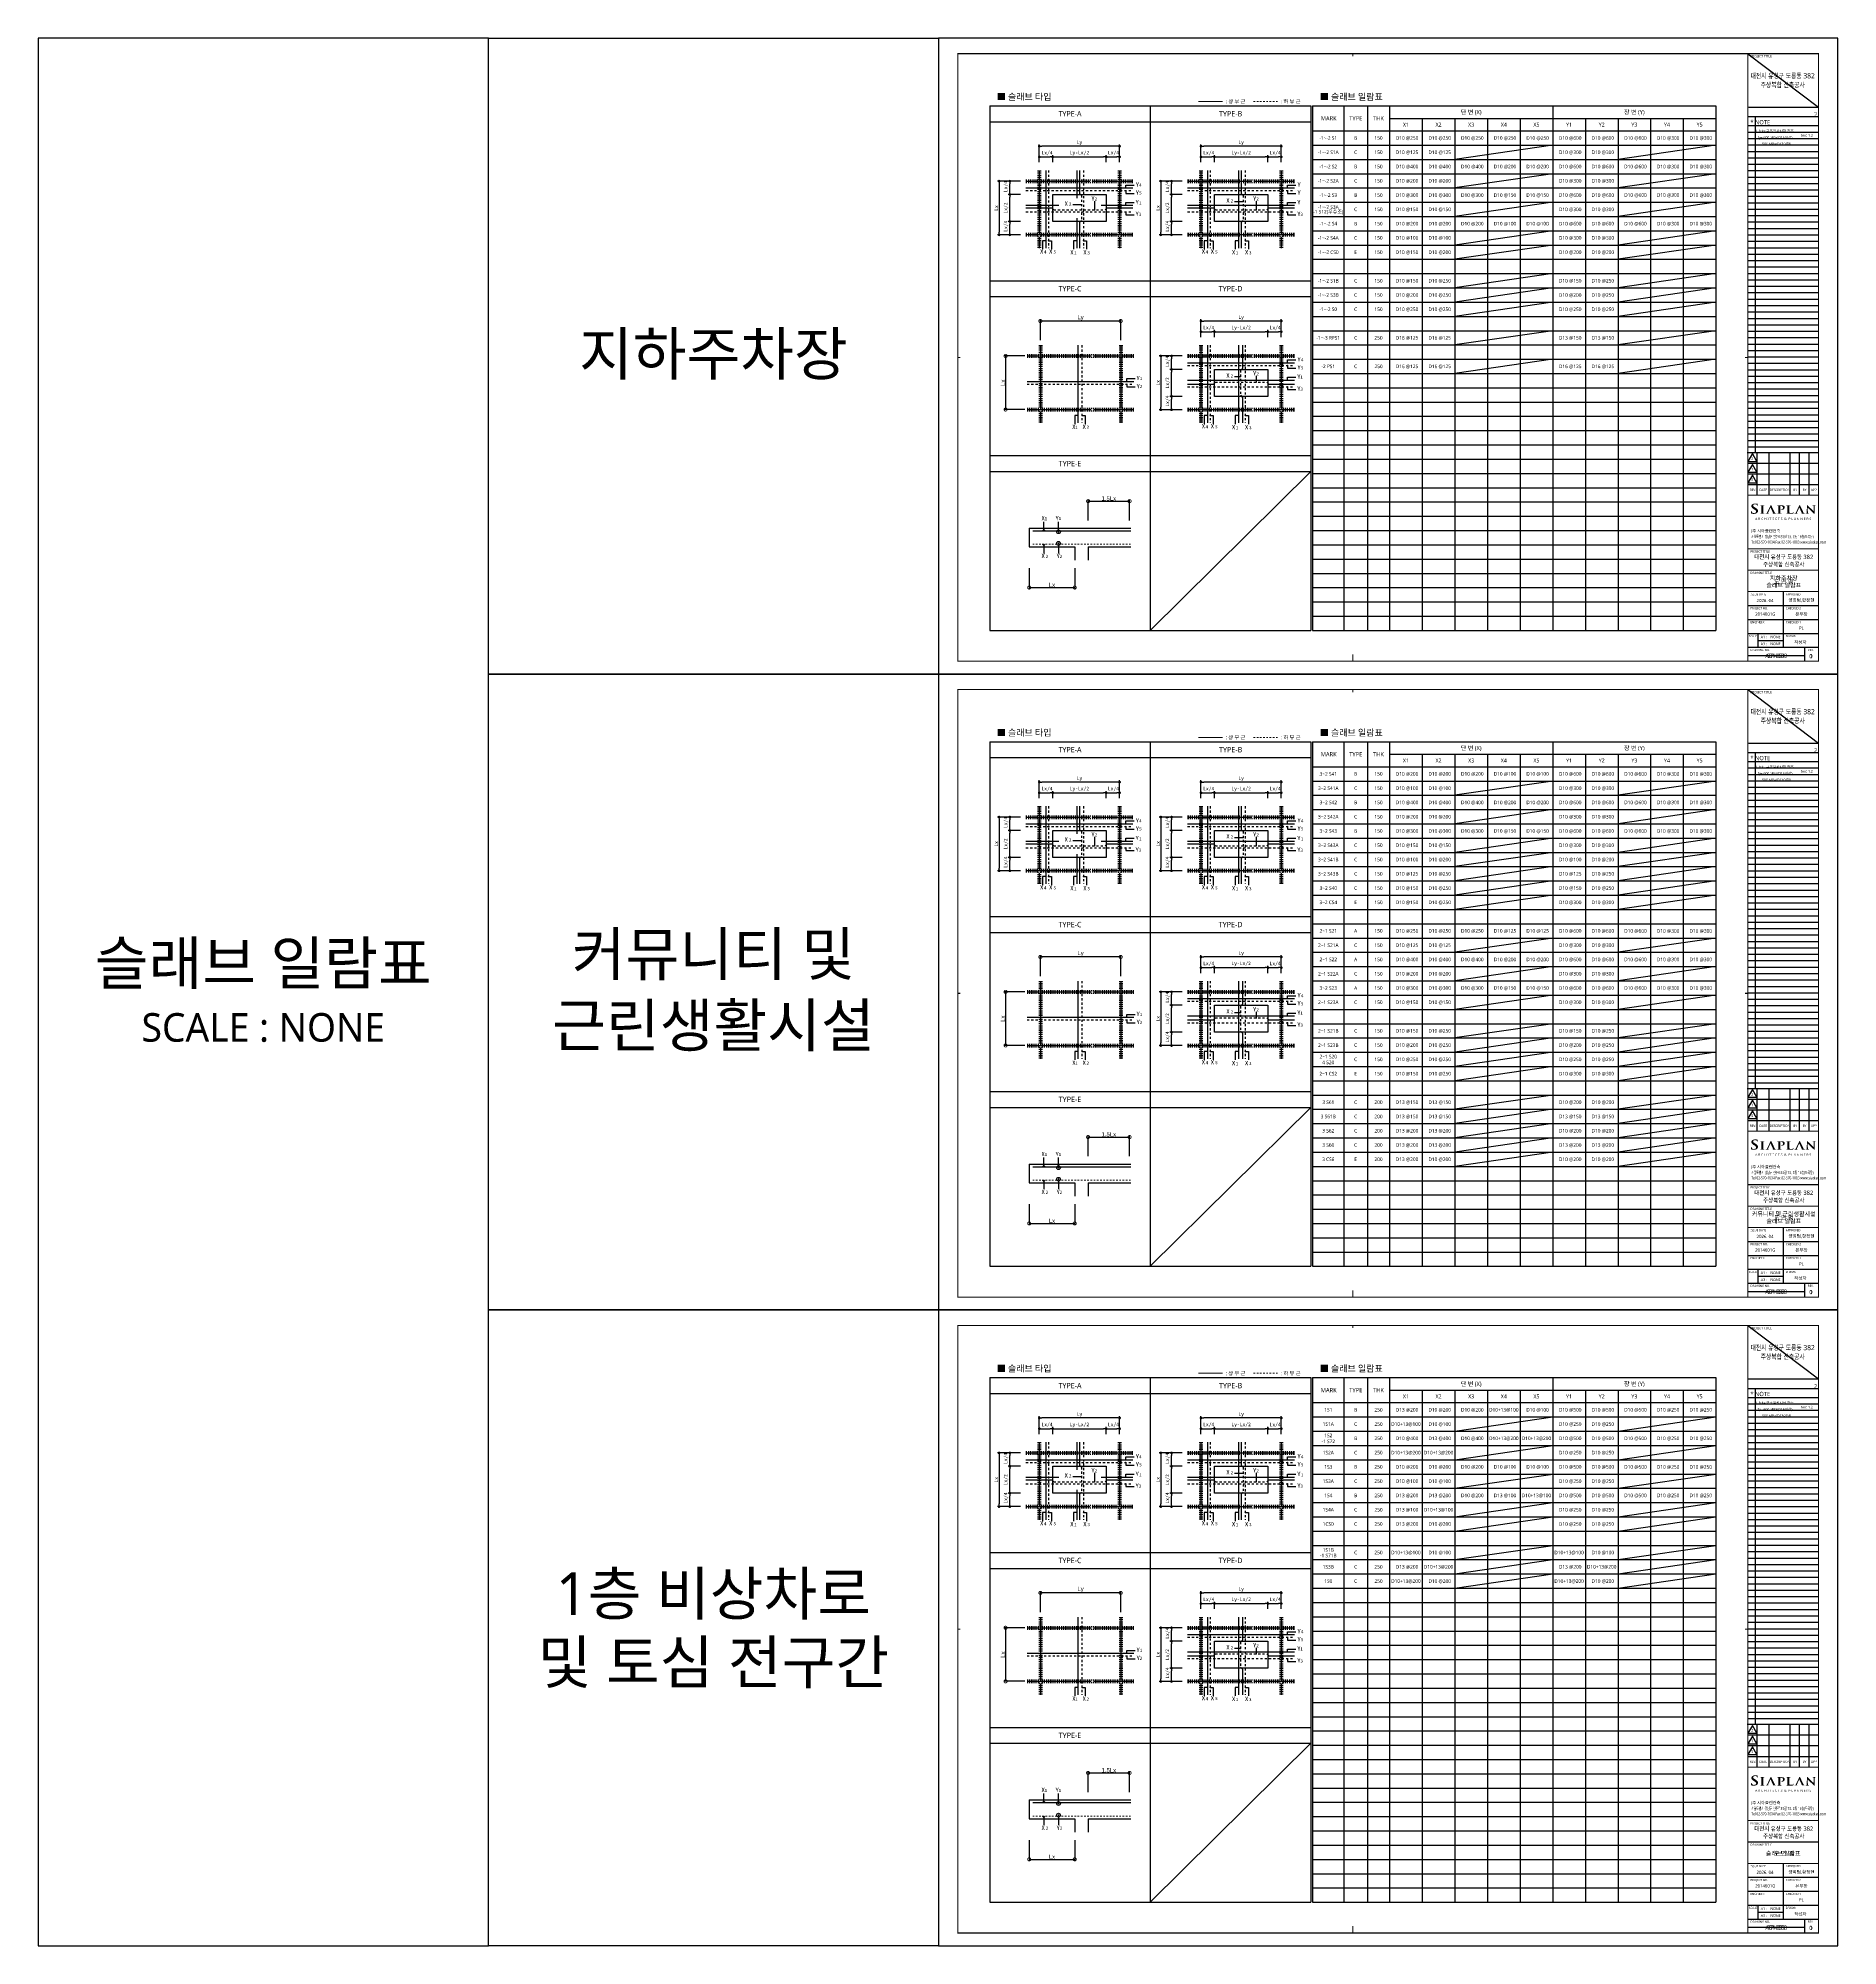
# Model space of a CAD drawing. Header units: millimetres. Extents: x 0 to 252030, y -124740 to 196020.
# Drawn here: x 0 to 50430, y -17820 to 35640 of the extents above; entities that cross this region are included whole.
import ezdxf
from ezdxf.enums import TextEntityAlignment as Align

# ---------------------------------------------------------------- set-up
doc = ezdxf.new("R2010")
doc.units = ezdxf.units.MM
doc.header["$LTSCALE"] = 30
doc.linetypes.add('CEN', pattern=[62, 60, -1, 0, -1])
doc.linetypes.add('HIDDEN', pattern=[2, 1, -1])
doc.layers.get('DEFPOINTS').update_dxf_attribs({"color": 142})
for name, color, linetype in [('0-SEC1', 3, 'Continuous'), ('AA-SHEET-TEXT', 3, 'Continuous'), ('CEN', 1, 'CEN'), ('DIM', 7, 'Continuous'), ('TABLE-1', 3, 'Continuous'), ('TABLE-2', 7, 'Continuous'), ('TABLE-3', 6, 'Continuous'), ('TEX', 3, 'Continuous'), ('TEXT', 6, 'Continuous'), ('TXT', 3, 'Continuous'), ('XR-FORM_(도룡동)$0$AA-SHEET', 9, 'Continuous'), ('XR-FORM_(도룡동)$0$Sheet', 7, 'Continuous'), ('XR-FORM_(도룡동)$0$Sheet-text', 3, 'Continuous'), ('XR-FORM_(도룡동)$0$TEXT', 3, 'Continuous'), ('골조', 6, 'Continuous'), ('단면', 6, 'Continuous'), ('마크', 7, 'Continuous'), ('배근', 2, 'Continuous')]:
    doc.layers.add(name, color=color, linetype=linetype)
doc.layers.add('DEFPOINT', color=151, linetype='Continuous', plot=False)
doc.layers.add('S-BAR', color=2, linetype='Continuous', lineweight=9)
doc.styles.add('DimText', font='arial.ttf')
doc.styles.add('XR-FORM$0$맑은고딕', font='malgun.ttf')
doc.styles.add('XR-FORM_(도룡동)$0$맑은고딕', font='malgun.ttf')
doc.styles.add('XR-FORM_(도룡동)$0$충북옥천_FORM$0$맑은고딕', font='malgun.ttf')
doc.styles.add('XR-FORM_(도룡동)$1$맑은고딕', font='malgun.ttf')
doc.styles.add('XR-FORM_(도룡동)$2$맑은고딕', font='malgun.ttf')
doc.styles.add('XR-FORM_(도룡동)$3$맑은고딕', font='malgun.ttf')
doc.styles.add('돋움체', font='DotumChe.ttf')
doc.styles.add('맑은 고딕', font='malgun.ttf')
doc.styles.add('맑은고딕', font='malgun.ttf')
doc.styles.add('윤고딕120', font='DotumChe.ttf')
doc.dimstyles.new('Dim', dxfattribs={"dimscale": 60, "dimtxt": 1, "dimasz": 1, "dimexe": 0.5, "dimexo": 1, "dimgap": 0.25, "dimtad": 1, "dimtoh": 1, "dimdec": 0, "dimdsep": 46, "dimtxsty": 'DimText', "dimblk": 'DOTSMALL', "dimcen": 0.09, "dimclrd": 256, "dimclre": 256, "dimclrt": 7, "dimadec": 0, "dimazin": 0, "dimtfac": 1, "dimtdec": 4, "dimtofl": 0, "dimtmove": 2, "dimatfit": 3, "dimfxl": 1, "dimtolj": 1, "dimtzin": 0, "dimarcsym": 0})

# ---------------------------------------------------------------- blocks, each defined once
blk = doc.blocks.new('XR-FORM_(도룡동)$0$S')
at = {"layer": 'XR-FORM_(도룡동)$0$Sheet'}
h = blk.add_hatch(color=6, dxfattribs=at)
edge = h.paths.add_edge_path()
edge.add_spline(control_points=[(76338, 15545), (76338, 15545), (76295, 15571), (76295, 15571), (76172, 15645), (76132, 15687), (76132, 15744), (76132, 15817), (76203, 15865), (76313, 15865), (76409, 15865), (76454, 15832), (76479, 15807), (76511, 15775), (76518, 15737), (76518, 15729), (76518, 15711), (76524, 15702), (76538, 15702), (76557, 15702), (76559, 15724), (76559, 15744), (76559, 15811), (76562, 15848), (76564, 15870), (76564, 15870), (76565, 15890), (76565, 15890), (76565, 15905), (76548, 15908), (76540, 15909), (76494, 15919), (76430, 15930), (76333, 15930), (76119, 15930), (75970, 15833), (75970, 15695), (75970, 15588), (76037, 15502), (76202, 15401), (76202, 15401), (76273, 15357), (76273, 15357), (76398, 15281), (76423, 15225), (76423, 15165), (76423, 15099), (76352, 15030), (76220, 15030), (76155, 15030), (76041, 15045), (76002, 15150), (75994, 15172), (75988, 15197), (75988, 15211), (75988, 15217), (75988, 15236), (75968, 15236), (75948, 15236), (75946, 15209), (75945, 15201), (75945, 15201), (75945, 15197), (75945, 15197), (75943, 15174), (75938, 15104), (75938, 15040), (75938, 15011), (75943, 15004), (75970, 14994), (76035, 14972), (76103, 14962), (76198, 14962), (76298, 14962), (76379, 14979), (76447, 15013), (76575, 15079), (76595, 15177), (76595, 15230), (76595, 15347), (76528, 15430), (76338, 15545)], knot_values=[0, 0, 0, 0, 1, 1, 1, 2, 2, 2, 3, 3, 3, 4, 4, 4, 5, 5, 5, 6, 6, 6, 7, 7, 7, 8, 8, 8, 9, 9, 9, 10, 10, 10, 11, 11, 11, 12, 12, 12, 13, 13, 13, 14, 14, 14, 15, 15, 15, 16, 16, 16, 17, 17, 17, 18, 18, 18, 19, 19, 19, 20, 20, 20, 21, 21, 21, 22, 22, 22, 23, 23, 23, 24, 24, 24, 25, 25, 25, 26, 26, 26, 27, 27, 27, 27], degree=3, periodic=0)
h = blk.add_hatch(color=6, dxfattribs=at)
edge = h.paths.add_edge_path()
edge.add_spline(control_points=[(77180, 15007), (77180, 15007), (77166, 15007), (77166, 15007), (77156, 15007), (77148, 15007), (77134, 15009), (77098, 15014), (77093, 15029), (77089, 15056), (77084, 15098), (77084, 15641), (77086, 15677), (77089, 15714), (77100, 15725), (77131, 15729), (77143, 15731), (77153, 15732), (77163, 15732), (77163, 15732), (77180, 15732), (77180, 15732), (77188, 15732), (77195, 15739), (77195, 15747), (77195, 15755), (77188, 15761), (77180, 15761), (77180, 15761), (76814, 15761), (76814, 15761), (76806, 15761), (76800, 15755), (76800, 15747), (76800, 15739), (76806, 15732), (76814, 15732), (76814, 15732), (76832, 15732), (76832, 15732), (76847, 15732), (76860, 15730), (76871, 15728), (76897, 15723), (76909, 15710), (76912, 15677), (76912, 15677), (76912, 15677), (76912, 15677), (76914, 15650), (76915, 15103), (76908, 15057), (76904, 15025), (76895, 15014), (76873, 15011), (76858, 15008), (76843, 15007), (76827, 15007), (76826, 15007), (76814, 15007), (76814, 15007), (76806, 15007), (76800, 15000), (76800, 14992), (76800, 14984), (76806, 14977), (76814, 14977), (76814, 14977), (77180, 14977), (77180, 14977), (77188, 14977), (77195, 14984), (77195, 14992), (77195, 15000), (77188, 15007), (77180, 15007)], knot_values=[0, 0, 0, 0, 1, 1, 1, 2, 2, 2, 3, 3, 3, 4, 4, 4, 5, 5, 5, 6, 6, 6, 7, 7, 7, 8, 8, 8, 9, 9, 9, 10, 10, 10, 11, 11, 11, 12, 12, 12, 13, 13, 13, 14, 14, 14, 15, 15, 15, 16, 16, 16, 17, 17, 17, 18, 18, 18, 19, 19, 19, 20, 20, 20, 21, 21, 21, 22, 22, 22, 23, 23, 23, 24, 24, 24, 25, 25, 25, 25], degree=3, periodic=0)
h = blk.add_hatch(color=6, dxfattribs=at)
edge = h.paths.add_edge_path()
edge.add_spline(control_points=[(78289, 15008), (78289, 15008), (78256, 15008), (78256, 15008), (78252, 15008), (78248, 15009), (78243, 15010), (78220, 15014), (78192, 15028), (78158, 15085), (78158, 15085), (77848, 15727), (77836, 15749), (77824, 15773), (77816, 15784), (77802, 15784), (77787, 15784), (77771, 15771), (77757, 15741), (77757, 15741), (77450, 15097), (77450, 15097), (77424, 15042), (77401, 15015), (77350, 15010), (77342, 15009), (77328, 15008), (77317, 15008), (77317, 15008), (77304, 15008), (77304, 15008), (77298, 15008), (77292, 15002), (77292, 14994), (77292, 14987), (77298, 14980), (77304, 14980), (77304, 14980), (77609, 14980), (77609, 14980), (77615, 14980), (77621, 14987), (77621, 14994), (77621, 15002), (77615, 15008), (77609, 15008), (77609, 15008), (77576, 15008), (77576, 15008), (77539, 15008), (77534, 15021), (77534, 15033), (77534, 15044), (77540, 15068), (77552, 15094), (77552, 15094), (77762, 15561), (77762, 15561), (77762, 15561), (78005, 15016), (78004, 15016), (78005, 15014), (78005, 15012), (78004, 15010), (78003, 15008), (78001, 15008), (77998, 15008), (77998, 15008), (77984, 15008), (77984, 15008), (77978, 15008), (77972, 15002), (77972, 14994), (77972, 14987), (77978, 14980), (77984, 14980), (77984, 14980), (78289, 14980), (78289, 14980), (78295, 14980), (78301, 14987), (78301, 14994), (78301, 15002), (78295, 15008), (78289, 15008)], knot_values=[0, 0, 0, 0, 1, 1, 1, 2, 2, 2, 3, 3, 3, 4, 4, 4, 5, 5, 5, 6, 6, 6, 7, 7, 7, 8, 8, 8, 9, 9, 9, 10, 10, 10, 11, 11, 11, 12, 12, 12, 13, 13, 13, 14, 14, 14, 15, 15, 15, 16, 16, 16, 17, 17, 17, 18, 18, 18, 19, 19, 19, 20, 20, 20, 21, 21, 21, 22, 22, 22, 23, 23, 23, 24, 24, 24, 25, 25, 25, 26, 26, 26, 27, 27, 27, 28, 28, 28, 28], degree=3, periodic=0)
h = blk.add_hatch(color=250, dxfattribs=at)
edge = h.paths.add_edge_path()
edge.add_spline(control_points=[(78762, 15355), (78740, 15355), (78721, 15354), (78721, 15339), (78721, 15329), (78732, 15327), (78739, 15326), (78739, 15326), (78761, 15325), (78768, 15325), (78956, 15325), (79092, 15431), (79092, 15577), (79092, 15629), (79059, 15678), (79025, 15703), (79003, 15719), (78945, 15762), (78781, 15762), (78781, 15762), (78772, 15762), (78771, 15762), (78771, 15762), (78376, 15762), (78376, 15762), (78367, 15762), (78360, 15756), (78360, 15748), (78360, 15740), (78367, 15734), (78376, 15734), (78376, 15734), (78423, 15734), (78423, 15734), (78429, 15733), (78435, 15733), (78438, 15732), (78480, 15725), (78488, 15709), (78491, 15677), (78491, 15677), (78491, 15677), (78491, 15677), (78493, 15651), (78494, 15108), (78487, 15062), (78481, 15030), (78474, 15013), (78453, 15010), (78437, 15007), (78422, 15006), (78407, 15006), (78406, 15006), (78396, 15006), (78396, 15006), (78387, 15006), (78380, 14999), (78380, 14991), (78380, 14983), (78387, 14977), (78396, 14977), (78396, 14977), (78791, 14977), (78791, 14977), (78800, 14977), (78807, 14983), (78807, 14991), (78807, 14999), (78800, 15006), (78791, 15006), (78791, 15006), (78781, 15006), (78781, 15006), (78761, 15006), (78733, 15008), (78715, 15010), (78681, 15013), (78672, 15031), (78668, 15061), (78662, 15105), (78662, 15684), (78662, 15690), (78662, 15699), (78664, 15704), (78669, 15705), (78679, 15708), (78707, 15709), (78729, 15709), (78757, 15709), (78810, 15704), (78857, 15670), (78924, 15623), (78931, 15562), (78931, 15520), (78931, 15418), (78833, 15355), (78762, 15355)], knot_values=[0, 0, 0, 0, 1, 1, 1, 2, 2, 2, 3, 3, 3, 4, 4, 4, 5, 5, 5, 6, 6, 6, 7, 7, 7, 8, 8, 8, 9, 9, 9, 10, 10, 10, 11, 11, 11, 12, 12, 12, 13, 13, 13, 14, 14, 14, 15, 15, 15, 16, 16, 16, 17, 17, 17, 18, 18, 18, 19, 19, 19, 20, 20, 20, 21, 21, 21, 22, 22, 22, 23, 23, 23, 24, 24, 24, 25, 25, 25, 26, 26, 26, 27, 27, 27, 28, 28, 28, 29, 29, 29, 30, 30, 30, 31, 31, 31, 32, 32, 32, 32], degree=3, periodic=0)
h = blk.add_hatch(color=250, dxfattribs=at)
edge = h.paths.add_edge_path()
edge.add_spline(control_points=[(79896, 15147), (79880, 15147), (79878, 15134), (79877, 15128), (79875, 15109), (79860, 15082), (79845, 15069), (79815, 15043), (79768, 15042), (79696, 15042), (79592, 15042), (79561, 15049), (79541, 15063), (79541, 15063), (79541, 15063), (79541, 15063), (79522, 15076), (79515, 15314), (79515, 15460), (79515, 15617), (79515, 15645), (79518, 15677), (79521, 15714), (79532, 15724), (79562, 15729), (79578, 15731), (79599, 15732), (79612, 15732), (79620, 15732), (79633, 15732), (79638, 15739), (79640, 15742), (79641, 15745), (79641, 15748), (79641, 15756), (79634, 15762), (79626, 15762), (79626, 15762), (79235, 15762), (79235, 15762), (79226, 15762), (79220, 15756), (79220, 15748), (79220, 15743), (79222, 15738), (79227, 15736), (79227, 15735), (79229, 15735), (79229, 15734), (79235, 15732), (79243, 15732), (79247, 15732), (79265, 15732), (79280, 15731), (79290, 15729), (79331, 15722), (79340, 15709), (79342, 15677), (79344, 15651), (79345, 15108), (79338, 15062), (79332, 15030), (79326, 15013), (79304, 15010), (79290, 15007), (79276, 15006), (79262, 15006), (79262, 15006), (79245, 15006), (79245, 15006), (79237, 15006), (79230, 14999), (79230, 14991), (79230, 14983), (79237, 14977), (79245, 14977), (79245, 14977), (79615, 14977), (79615, 14977), (79615, 14977), (79805, 14976), (79805, 14976), (79874, 14976), (79882, 14981), (79891, 15006), (79901, 15036), (79910, 15113), (79910, 15125), (79910, 15135), (79910, 15147), (79896, 15147)], knot_values=[0, 0, 0, 0, 1, 1, 1, 2, 2, 2, 3, 3, 3, 4, 4, 4, 5, 5, 5, 6, 6, 6, 7, 7, 7, 8, 8, 8, 9, 9, 9, 10, 10, 10, 11, 11, 11, 12, 12, 12, 13, 13, 13, 14, 14, 14, 15, 15, 15, 16, 16, 16, 17, 17, 17, 18, 18, 18, 19, 19, 19, 20, 20, 20, 21, 21, 21, 22, 22, 22, 23, 23, 23, 24, 24, 24, 25, 25, 25, 26, 26, 26, 27, 27, 27, 28, 28, 28, 29, 29, 29, 30, 30, 30, 30], degree=3, periodic=0)
h = blk.add_hatch(color=250, dxfattribs=at)
edge = h.paths.add_edge_path()
edge.add_spline(control_points=[(80974, 15008), (80974, 15008), (80942, 15008), (80942, 15008), (80937, 15008), (80933, 15009), (80928, 15010), (80905, 15014), (80878, 15028), (80843, 15085), (80843, 15085), (80533, 15727), (80521, 15749), (80509, 15773), (80501, 15784), (80487, 15784), (80472, 15784), (80457, 15771), (80442, 15741), (80442, 15741), (80135, 15097), (80135, 15097), (80109, 15042), (80086, 15015), (80035, 15010), (80027, 15009), (80013, 15008), (80002, 15008), (80002, 15008), (79989, 15008), (79989, 15008), (79983, 15008), (79977, 15002), (79977, 14994), (79977, 14987), (79983, 14980), (79989, 14980), (79989, 14980), (80294, 14980), (80294, 14980), (80300, 14980), (80306, 14987), (80306, 14994), (80306, 15002), (80300, 15008), (80294, 15008), (80294, 15008), (80261, 15008), (80261, 15008), (80224, 15008), (80219, 15021), (80219, 15033), (80219, 15044), (80225, 15068), (80237, 15094), (80237, 15094), (80447, 15561), (80447, 15561), (80447, 15561), (80690, 15016), (80690, 15016), (80690, 15014), (80690, 15012), (80689, 15010), (80688, 15008), (80686, 15008), (80683, 15008), (80683, 15008), (80669, 15008), (80669, 15008), (80663, 15008), (80657, 15002), (80657, 14994), (80657, 14987), (80663, 14980), (80669, 14980), (80669, 14980), (80974, 14980), (80974, 14980), (80980, 14980), (80986, 14987), (80986, 14994), (80986, 15002), (80980, 15008), (80974, 15008)], knot_values=[0, 0, 0, 0, 1, 1, 1, 2, 2, 2, 3, 3, 3, 4, 4, 4, 5, 5, 5, 6, 6, 6, 7, 7, 7, 8, 8, 8, 9, 9, 9, 10, 10, 10, 11, 11, 11, 12, 12, 12, 13, 13, 13, 14, 14, 14, 15, 15, 15, 16, 16, 16, 17, 17, 17, 18, 18, 18, 19, 19, 19, 20, 20, 20, 21, 21, 21, 22, 22, 22, 23, 23, 23, 24, 24, 24, 25, 25, 25, 26, 26, 26, 27, 27, 27, 28, 28, 28, 28], degree=3, periodic=0)
h = blk.add_hatch(color=250, dxfattribs=at)
edge = h.paths.add_edge_path()
edge.add_spline(control_points=[(81976, 15761), (81976, 15761), (81692, 15761), (81692, 15761), (81686, 15761), (81681, 15755), (81681, 15747), (81681, 15739), (81686, 15732), (81692, 15732), (81692, 15732), (81700, 15732), (81702, 15732), (81718, 15732), (81744, 15732), (81760, 15726), (81783, 15717), (81794, 15705), (81795, 15641), (81795, 15641), (81806, 15233), (81806, 15224), (81806, 15224), (81806, 15202), (81806, 15202), (81797, 15210), (81212, 15762), (81212, 15762), (81199, 15775), (81187, 15784), (81176, 15784), (81158, 15784), (81158, 15750), (81158, 15740), (81158, 15740), (81148, 15134), (81148, 15134), (81147, 15045), (81143, 15018), (81117, 15011), (81101, 15006), (81079, 15006), (81068, 15006), (81067, 15006), (81057, 15006), (81057, 15006), (81051, 15006), (81046, 14999), (81046, 14991), (81046, 14983), (81051, 14976), (81057, 14976), (81057, 14976), (81353, 14976), (81353, 14976), (81359, 14976), (81364, 14983), (81364, 14991), (81364, 14999), (81359, 15006), (81353, 15006), (81353, 15006), (81342, 15006), (81340, 15006), (81324, 15006), (81303, 15006), (81284, 15013), (81268, 15018), (81251, 15035), (81248, 15122), (81248, 15122), (81237, 15522), (81236, 15534), (81241, 15530), (81780, 15014), (81821, 14978), (81833, 14966), (81851, 14966), (81864, 14966), (81880, 14966), (81882, 14986), (81882, 15002), (81882, 15002), (81894, 15649), (81894, 15649), (81895, 15706), (81903, 15722), (81931, 15729), (81944, 15732), (81952, 15732), (81963, 15732), (81965, 15732), (81976, 15732), (81976, 15732), (81982, 15732), (81987, 15739), (81987, 15747), (81987, 15755), (81982, 15761), (81976, 15761)], knot_values=[0, 0, 0, 0, 1, 1, 1, 2, 2, 2, 3, 3, 3, 4, 4, 4, 5, 5, 5, 6, 6, 6, 7, 7, 7, 8, 8, 8, 9, 9, 9, 10, 10, 10, 11, 11, 11, 12, 12, 12, 13, 13, 13, 14, 14, 14, 15, 15, 15, 16, 16, 16, 17, 17, 17, 18, 18, 18, 19, 19, 19, 20, 20, 20, 21, 21, 21, 22, 22, 22, 23, 23, 23, 24, 24, 24, 25, 25, 25, 26, 26, 26, 27, 27, 27, 28, 28, 28, 29, 29, 29, 30, 30, 30, 31, 31, 31, 32, 32, 32, 33, 33, 33, 33], degree=3, periodic=0)
at = {"layer": 'DEFPOINTS'}
for p, q in [((75640, 52073), (82226, 52073)), ((75750, 52950), (82250, 52950)), ((76315, 52073), (76315, 20700)), ((82250, 51196), (75640, 51196)), ((82250, 50596), (75640, 50596)), ((82250, 49996), (75640, 49996)), ((82250, 49396), (75640, 49396)), ((82250, 48796), (75640, 48796)), ((82250, 48196), (75640, 48196)), ((82250, 47596), (75640, 47596)), ((82250, 46996), (75640, 46996)), ((82250, 46396), (75640, 46396)), ((82250, 45796), (75640, 45796)), ((82250, 45196), (75640, 45196)), ((82250, 44596), (75640, 44596)), ((82250, 43996), (75640, 43996)), ((82250, 43396), (75640, 43396)), ((82250, 42796), (75640, 42796)), ((82250, 42196), (75640, 42196)), ((82250, 41596), (75640, 41596)), ((82250, 40996), (75640, 40996)), ((82250, 40396), (75640, 40396)), ((82250, 39796), (75640, 39796)), ((82250, 39196), (75640, 39196)), ((82250, 38596), (75640, 38596)), ((82250, 37996), (75640, 37996)), ((82250, 37396), (75640, 37396)), ((82250, 36796), (75640, 36796)), ((82250, 36196), (75640, 36196)), ((82250, 35596), (75640, 35596)), ((82250, 34996), (75640, 34996)), ((82250, 34396), (75640, 34396)), ((82250, 33796), (75640, 33796)), ((82250, 33196), (75640, 33196)), ((82250, 32596), (75640, 32596)), ((82250, 31996), (75640, 31996)), ((82250, 31396), (75640, 31396)), ((82250, 30796), (75640, 30796)), ((82250, 30196), (75640, 30196)), ((82250, 29596), (75640, 29596)), ((82250, 28996), (75640, 28996)), ((82250, 28396), (75640, 28396)), ((82250, 27796), (75640, 27796)), ((82250, 27196), (75640, 27196)), ((82250, 26596), (75640, 26596)), ((82250, 25996), (75640, 25996)), ((82250, 25396), (75640, 25396)), ((82250, 24796), (75640, 24796)), ((82250, 24196), (75640, 24196)), ((82250, 23596), (75640, 23596)), ((82250, 22996), (75640, 22996)), ((82250, 22396), (75640, 22396)), ((82250, 21796), (75640, 21796)), ((82250, 21196), (75640, 21196)), ((80950, 1706), (75640, 1706))]:
    blk.add_line(p, q, dxfattribs=at)
at = {"layer": 'XR-FORM_(도룡동)$0$AA-SHEET', "const_width": 99.9}
blk.add_lwpolyline([(75750, 52950), (82250, 52950)], dxfattribs=at)
at = {"layer": 'XR-FORM_(도룡동)$0$Sheet'}
for p, q in [((75590, 20700), (82204, 20700)), ((75640, 19700), (82254, 19700)), ((76490, 20700), (76490, 16700)), ((77590, 20700), (77590, 16700)), ((79575, 20700), (79575, 16700)), ((80450, 20700), (80450, 16700)), ((81325, 20700), (81325, 16700)), ((75640, 18700), (82254, 18700)), ((75640, 17700), (82254, 17700)), ((78945, 7700), (78945, 2500)), ((75640, 6400), (82250, 6400)), ((75640, 5100), (82250, 5100)), ((75640, 3800), (82250, 3800)), ((76591, 3798), (76591, 2500)), ((75640, 2500), (82250, 2500)), ((76591, 3149), (78945, 3149)), ((80950, 2500), (80950, 1200))]:
    blk.add_line(p, q, dxfattribs=at)
at = {"layer": 'XR-FORM_(도룡동)$0$Sheet', "const_width": 100}
blk.add_lwpolyline([(1850, 57950), (82250, 57950), (82250, 1200), (1850, 1200)], close=True, dxfattribs=at)
at = {"layer": 'XR-FORM_(도룡동)$0$Sheet', "linetype": 'Continuous', "const_width": 100}
for points in [[(38745, 57950), (38745, 57700)], [(2100, 29575), (1850, 29575)], [(75640, 29575), (75390, 29575)], [(38745, 1846), (38745, 1200)]]:
    blk.add_lwpolyline(points, dxfattribs=at)
at = {"layer": 'XR-FORM_(도룡동)$0$Sheet', "const_width": 100}
for points in [[(75640, 57950), (75640, 1200)], [(75640, 52950), (82250, 52950)], [(75640, 16700), (82250, 16700)], [(75640, 11700), (82250, 11700)], [(75640, 9700), (82250, 9700)], [(75640, 7700), (82250, 7700)]]:
    blk.add_lwpolyline(points, dxfattribs=at)
at = {"layer": 'XR-FORM_(도룡동)$0$Sheet'}
for points in [[(76065, 20589), (75650, 19869), (76481, 19869)], [(76065, 19589), (75650, 18869), (76481, 18869)], [(76065, 18589), (75650, 17869), (76481, 17869)]]:
    blk.add_lwpolyline(points, close=True, dxfattribs=at)
at = {"layer": 'XR-FORM_(도룡동)$0$Sheet', "color": 3, "const_width": 28}
for points in [[(76026, 13508), (76026, 13172)], [(76466, 13508), (76466, 13172)]]:
    blk.add_lwpolyline(points, dxfattribs=at)
at = {"layer": 'DEFPOINTS', "style": 'XR-FORM_(도룡동)$3$맑은고딕'}
blk.add_text('2', height=400, dxfattribs=at).set_placement((82126, 52273), align=Align.MIDDLE_RIGHT)
blk.add_text('text 1.2', height=240, dxfattribs=at).set_placement((80599, 50202))
blk.add_text('도 면 명', height=400, dxfattribs=at).set_placement((78996, 8633), align=Align.MIDDLE_CENTER)
at = {"layer": 'XR-FORM_(도룡동)$0$Sheet', "style": 'XR-FORM_(도룡동)$3$맑은고딕'}
for s, height, p in [('PROJECT TITLE', 220, (75890, 57600)), ('PROJECT TITLE', 200, (75890, 11350)), ('DRAWING TITLE', 200, (75890, 9350)), ('ISSUE DATE', 200, (75890, 7350)), ('APPROVED', 200, (79195, 7350)), ('PROJECT NO. ', 200, (75890, 6050)), ('CHECKED 2 ', 200, (79195, 6050)), ('SCALE', 200, (75730, 3450)), ('ENGINEER', 200, (75890, 4750)), ('CHECKED 1 ', 200, (79195, 4750)), ('DRAWN', 200, (79195, 3450)), ('DRAWING NO.', 200, (75890, 2150)), ('REV.', 200, (81250, 2150))]:
    blk.add_text(s, height=height, dxfattribs=at).set_placement(p)
for s, height, p in [('2', 240, (76059, 20140)), ('0', 240, (76059, 18140)), ('1', 240, (76059, 19140)), (' REV.', 220, (76090, 17200)), ('DATE', 220, (77090, 17200)), ('DESCRIPTION', 220, (78632, 17200)), ('BY', 220, (80062, 17200)), ('BY', 220, (80938, 17200)), ('APP', 220, (81812, 17200))]:
    blk.add_text(s, height=height, dxfattribs=at).set_placement(p, align=Align.MIDDLE)
at = {"layer": 'XR-FORM_(도룡동)$0$Sheet', "color": 3, "style": 'XR-FORM_(도룡동)$3$맑은고딕', "width": 1.2}
blk.add_text('A R C H I T E C T S  &  P L A N N E R S', height=200, dxfattribs=at).set_placement((78947, 14500), align=Align.MIDDLE_CENTER)
at = {"layer": 'XR-FORM_(도룡동)$0$Sheet', "color": 3, "style": 'XR-FORM_(도룡동)$3$맑은고딕', "width": 0.65}
for s, p in [('Tel 02-570-1004 Fax 02-570-1003 www.siaplan.com', (75966, 12333)), ('서울특별시 강남구 언주로30길 13, C동 16층(도곡동)', (75966, 12833))]:
    blk.add_text(s, height=280, dxfattribs=at).set_placement(p, align=Align.MIDDLE_LEFT)
at = {"layer": 'XR-FORM_(도룡동)$0$Sheet', "color": 3, "style": 'XR-FORM_(도룡동)$3$맑은고딕'}
blk.add_text('주 시아플랜건축', height=280, dxfattribs=at).set_placement((76057, 13372), align=Align.MIDDLE_LEFT)
at = {"layer": 'XR-FORM_(도룡동)$0$Sheet-text', "style": 'XR-FORM_(도룡동)$3$맑은고딕'}
blk.add_text('* NOTE', height=400, dxfattribs=at).set_placement((75881, 51550), align=Align.MIDDLE_LEFT)
at = {"layer": 'XR-FORM_(도룡동)$0$TEXT'}
for s, height, style, p in [('2026. 04', 300, 'XR-FORM_(도룡동)$3$맑은고딕', (77247, 6870)), ('A1 : ', 250, 'XR-FORM_(도룡동)$0$충북옥천_FORM$0$맑은고딕', (77179, 3474)), ('A3 : ', 250, 'XR-FORM_(도룡동)$0$충북옥천_FORM$0$맑은고딕', (77179, 2825))]:
    blk.add_text(s, height=height, dxfattribs=dict(at, style=style)).set_placement(p, align=Align.MIDDLE_CENTER)
at = {"layer": 'XR-FORM_(도룡동)$0$TEXT', "style": 'XR-FORM_(도룡동)$3$맑은고딕'}
blk.add_text('양희범,황정현', height=300, dxfattribs=at).set_placement((80649, 6901), align=Align.MIDDLE)
blk = doc.blocks.new('XR-FORM_(도룡동)', base_point=(101.33, -56114.51))
at = {"layer": 'DEFPOINTS'}
blk.add_line((377.95, 289.75), (411, 264.75), dxfattribs=at)
blk.add_lwpolyline([(0, 0), (420, 0), (420, 297), (0, 297)], close=True, dxfattribs=at)
at = {"xscale": 0.005, "yscale": 0.005, "zscale": 0.005}
blk.add_blockref('XR-FORM_(도룡동)$0$S', (-0.25, 0), dxfattribs=at)
at = {"layer": 'DEFPOINTS', "style": 'XR-FORM_(도룡동)$3$맑은고딕'}
for s, p in [('2014001G', (386.1, 28.01)), ('본부장', (402.99, 28.01)), ('PL', (402.99, 21.51))]:
    blk.add_text(s, height=1.5, dxfattribs=at).set_placement(p, align=Align.MIDDLE)
for p in [(393.26, 17.37), (393.26, 14.12)]:
    blk.add_text('NONE', height=1.25, dxfattribs=at).set_placement(p, align=Align.MIDDLE_RIGHT)
for s, height, p in [('A01-000', 2, (391.22, 8.53)), ('작성자', 1.5, (402.51, 14.85))]:
    blk.add_text(s, height=height, dxfattribs=at).set_placement(p, align=Align.MIDDLE_CENTER)
at = {"layer": 'XR-FORM_(도룡동)$0$Sheet-text', "style": 'XR-FORM_(도룡동)$3$맑은고딕', "width": 0.8}
for s, p in [('대전시 유성구 도룡동 382', (394.23, 279.42)), ('주상복합 신축공사', (394.23, 275.17))]:
    blk.add_text(s, height=2.4, dxfattribs=at).set_placement(p, align=Align.MIDDLE_CENTER)
at = {"layer": 'XR-FORM_(도룡동)$0$TEXT', "style": 'XR-FORM_(도룡동)$3$맑은고딕', "width": 0.9}
for s, p in [('대전시 유성구 도룡동 382', (394.73, 54.74)), ('주상복합 신축공사', (394.73, 51.24))]:
    blk.add_text(s, height=2, dxfattribs=at).set_placement(p, align=Align.MIDDLE_CENTER)
at = {"layer": 'XR-FORM_(도룡동)$0$TEXT', "style": 'XR-FORM_(도룡동)$3$맑은고딕'}
blk.add_text('1', height=2, dxfattribs=at).set_placement((407.43, 8.35), align=Align.MIDDLE_CENTER)
blk = doc.blocks.new('_Dot')
at = {"color": 0, "linetype": 'ByBlock', "lineweight": -2}
blk.add_line((-0.5, 0), (-1, 0), dxfattribs=at)
at = {"color": 0, "linetype": 'ByBlock', "const_width": 0.5}
blk.add_lwpolyline([(-0.25, 0, 1), (0.25, 0, 1)], format="xyb", close=True, dxfattribs=at)
blk = doc.blocks.new('_DotSmall')
at = {"color": 0, "linetype": 'ByBlock', "const_width": 0.5}
blk.add_lwpolyline([(-0.0625, 0, 1), (0.0625, 0, 1)], format="xyb", close=True, dxfattribs=at)
blk = doc.blocks.new('*D42')
at = {"layer": 'DEFPOINTS', "color": 0, "transparency": 16777216}
for p in [(28084, 27712), (28084, 27112), (30334, 27112)]:
    blk.add_point(p, dxfattribs=at)
at = {"layer": 'DIM', "lineweight": -2, "transparency": 16777216}
for p, q in [((28084, 27172), (28084, 27742)), ((30334, 27712), (28084, 27712)), ((30334, 27172), (30334, 27742))]:
    blk.add_line(p, q, dxfattribs=at)
at = {"layer": 'DIM', "lineweight": -2, "transparency": 16777216, "xscale": 180, "yscale": 180, "zscale": 180, "rotation": 180}
blk.add_blockref('_DotSmall', (28084, 27712), dxfattribs=at)
at = {"layer": 'DIM', "lineweight": -2, "transparency": 16777216, "xscale": 180, "yscale": 180, "zscale": 180}
blk.add_blockref('_DotSmall', (30334, 27712), dxfattribs=at)
at = {"layer": 'DIM', "color": 3, "transparency": 16777216, "insert": (29209, 27805), "char_height": 120, "attachment_point": 5, "style": 'DimText'}
blk.add_mtext('\\A1;Ly', dxfattribs=at)
blk = doc.blocks.new('*D43')
at = {"layer": 'DEFPOINTS', "color": 0, "transparency": 16777216}
for p in [(30582, 22665), (29421, 22065), (30582, 22065)]:
    blk.add_point(p, dxfattribs=at)
at = {"layer": 'DIM', "lineweight": -2, "transparency": 16777216}
for p, q in [((29421, 22125), (29421, 22695)), ((29421, 22665), (30582, 22665)), ((30582, 22125), (30582, 22695))]:
    blk.add_line(p, q, dxfattribs=at)
at = {"layer": 'DIM', "lineweight": -2, "transparency": 16777216, "xscale": 180, "yscale": 180, "zscale": 180, "rotation": 180}
blk.add_blockref('_DotSmall', (29421, 22665), dxfattribs=at)
at = {"layer": 'DIM', "lineweight": -2, "transparency": 16777216, "xscale": 180, "yscale": 180, "zscale": 180}
blk.add_blockref('_DotSmall', (30582, 22665), dxfattribs=at)
at = {"layer": 'DIM', "color": 3, "transparency": 16777216, "insert": (30001, 22741), "char_height": 120, "attachment_point": 5, "style": 'DimText'}
blk.add_mtext('\\A1;1.5Lx', dxfattribs=at)
blk = doc.blocks.new('*D44')
at = {"layer": 'DEFPOINTS', "color": 0, "transparency": 16777216}
for p in [(27771, 20844), (29046, 20844), (29046, 20244)]:
    blk.add_point(p, dxfattribs=at)
at = {"layer": 'DIM', "lineweight": -2, "transparency": 16777216}
for p, q in [((27771, 20784), (27771, 20214)), ((29046, 20784), (29046, 20214)), ((27771, 20244), (29046, 20244))]:
    blk.add_line(p, q, dxfattribs=at)
at = {"layer": 'DIM', "lineweight": -2, "transparency": 16777216, "xscale": 180, "yscale": 180, "zscale": 180, "rotation": 180}
blk.add_blockref('_DotSmall', (27771, 20244), dxfattribs=at)
at = {"layer": 'DIM', "lineweight": -2, "transparency": 16777216, "xscale": 180, "yscale": 180, "zscale": 180}
blk.add_blockref('_DotSmall', (29046, 20244), dxfattribs=at)
at = {"layer": 'DIM', "color": 3, "transparency": 16777216, "insert": (28408, 20319), "char_height": 120, "attachment_point": 5, "style": 'DimText'}
blk.add_mtext('\\A1;Lx', dxfattribs=at)
blk = doc.blocks.new('*D45')
at = {"layer": 'DEFPOINTS', "color": 0, "transparency": 16777216}
for p in [(27709, 26733), (27109, 25233), (27709, 25233)]:
    blk.add_point(p, dxfattribs=at)
at = {"layer": 'DIM', "lineweight": -2, "transparency": 16777216}
for p, q in [((27649, 26733), (27079, 26733)), ((27109, 26733), (27109, 25233)), ((27649, 25233), (27079, 25233))]:
    blk.add_line(p, q, dxfattribs=at)
at = {"layer": 'DIM', "lineweight": -2, "transparency": 16777216, "xscale": 180, "yscale": 180, "zscale": 180}
for p, rotation in [((27109, 26733), 90), ((27109, 25233), 270)]:
    blk.add_blockref('_DotSmall', p, dxfattribs=dict(at, rotation=rotation))
at = {"layer": 'DIM', "color": 3, "transparency": 16777216, "insert": (27034, 25983), "char_height": 120, "attachment_point": 5, "rotation": 90, "style": 'DimText'}
blk.add_mtext('\\A1;Lx', dxfattribs=at)
blk = doc.blocks.new('*D46')
at = {"layer": 'DEFPOINTS', "color": 0, "transparency": 16777216}
for p in [(28084, 9892), (28084, 9292), (30334, 9292)]:
    blk.add_point(p, dxfattribs=at)
at = {"layer": 'DIM', "lineweight": -2, "transparency": 16777216}
for p, q in [((28084, 9352), (28084, 9922)), ((30334, 9892), (28084, 9892)), ((30334, 9352), (30334, 9922))]:
    blk.add_line(p, q, dxfattribs=at)
at = {"layer": 'DIM', "lineweight": -2, "transparency": 16777216, "xscale": 180, "yscale": 180, "zscale": 180, "rotation": 180}
blk.add_blockref('_DotSmall', (28084, 9892), dxfattribs=at)
at = {"layer": 'DIM', "lineweight": -2, "transparency": 16777216, "xscale": 180, "yscale": 180, "zscale": 180}
blk.add_blockref('_DotSmall', (30334, 9892), dxfattribs=at)
at = {"layer": 'DIM', "color": 3, "transparency": 16777216, "insert": (29209, 9985), "char_height": 120, "attachment_point": 5, "style": 'DimText'}
blk.add_mtext('\\A1;Ly', dxfattribs=at)
blk = doc.blocks.new('*D47')
at = {"layer": 'DEFPOINTS', "color": 0, "transparency": 16777216}
for p in [(30582, 4845), (29421, 4245), (30582, 4245)]:
    blk.add_point(p, dxfattribs=at)
at = {"layer": 'DIM', "lineweight": -2, "transparency": 16777216}
for p, q in [((29421, 4305), (29421, 4875)), ((29421, 4845), (30582, 4845)), ((30582, 4305), (30582, 4875))]:
    blk.add_line(p, q, dxfattribs=at)
at = {"layer": 'DIM', "lineweight": -2, "transparency": 16777216, "xscale": 180, "yscale": 180, "zscale": 180, "rotation": 180}
blk.add_blockref('_DotSmall', (29421, 4845), dxfattribs=at)
at = {"layer": 'DIM', "lineweight": -2, "transparency": 16777216, "xscale": 180, "yscale": 180, "zscale": 180}
blk.add_blockref('_DotSmall', (30582, 4845), dxfattribs=at)
at = {"layer": 'DIM', "color": 3, "transparency": 16777216, "insert": (30001, 4921), "char_height": 120, "attachment_point": 5, "style": 'DimText'}
blk.add_mtext('\\A1;1.5Lx', dxfattribs=at)
blk = doc.blocks.new('*D48')
at = {"layer": 'DEFPOINTS', "color": 0, "transparency": 16777216}
for p in [(27771, 3024), (29046, 3024), (29046, 2424)]:
    blk.add_point(p, dxfattribs=at)
at = {"layer": 'DIM', "lineweight": -2, "transparency": 16777216}
for p, q in [((27771, 2964), (27771, 2394)), ((29046, 2964), (29046, 2394)), ((27771, 2424), (29046, 2424))]:
    blk.add_line(p, q, dxfattribs=at)
at = {"layer": 'DIM', "lineweight": -2, "transparency": 16777216, "xscale": 180, "yscale": 180, "zscale": 180, "rotation": 180}
blk.add_blockref('_DotSmall', (27771, 2424), dxfattribs=at)
at = {"layer": 'DIM', "lineweight": -2, "transparency": 16777216, "xscale": 180, "yscale": 180, "zscale": 180}
blk.add_blockref('_DotSmall', (29046, 2424), dxfattribs=at)
at = {"layer": 'DIM', "color": 3, "transparency": 16777216, "insert": (28408, 2499), "char_height": 120, "attachment_point": 5, "style": 'DimText'}
blk.add_mtext('\\A1;Lx', dxfattribs=at)
blk = doc.blocks.new('*D49')
at = {"layer": 'DEFPOINTS', "color": 0, "transparency": 16777216}
for p in [(27709, 8913), (27109, 7413), (27709, 7413)]:
    blk.add_point(p, dxfattribs=at)
at = {"layer": 'DIM', "lineweight": -2, "transparency": 16777216}
for p, q in [((27649, 8913), (27079, 8913)), ((27109, 8913), (27109, 7413)), ((27649, 7413), (27079, 7413))]:
    blk.add_line(p, q, dxfattribs=at)
at = {"layer": 'DIM', "lineweight": -2, "transparency": 16777216, "xscale": 180, "yscale": 180, "zscale": 180}
for p, rotation in [((27109, 8913), 90), ((27109, 7413), 270)]:
    blk.add_blockref('_DotSmall', p, dxfattribs=dict(at, rotation=rotation))
at = {"layer": 'DIM', "color": 3, "transparency": 16777216, "insert": (27034, 8163), "char_height": 120, "attachment_point": 5, "rotation": 90, "style": 'DimText'}
blk.add_mtext('\\A1;Lx', dxfattribs=at)
blk = doc.blocks.new('*D50')
at = {"layer": 'DEFPOINTS', "color": 0, "transparency": 16777216}
for p in [(28084, -7928), (28084, -8528), (30334, -8528)]:
    blk.add_point(p, dxfattribs=at)
at = {"layer": 'DIM', "lineweight": -2, "transparency": 16777216}
for p, q in [((28084, -8468), (28084, -7898)), ((30334, -7928), (28084, -7928)), ((30334, -8468), (30334, -7898))]:
    blk.add_line(p, q, dxfattribs=at)
at = {"layer": 'DIM', "lineweight": -2, "transparency": 16777216, "xscale": 180, "yscale": 180, "zscale": 180, "rotation": 180}
blk.add_blockref('_DotSmall', (28084, -7928), dxfattribs=at)
at = {"layer": 'DIM', "lineweight": -2, "transparency": 16777216, "xscale": 180, "yscale": 180, "zscale": 180}
blk.add_blockref('_DotSmall', (30334, -7928), dxfattribs=at)
at = {"layer": 'DIM', "color": 3, "transparency": 16777216, "insert": (29209, -7835), "char_height": 120, "attachment_point": 5, "style": 'DimText'}
blk.add_mtext('\\A1;Ly', dxfattribs=at)
blk = doc.blocks.new('*D51')
at = {"layer": 'DEFPOINTS', "color": 0, "transparency": 16777216}
for p in [(30582, -12975), (29421, -13575), (30582, -13575)]:
    blk.add_point(p, dxfattribs=at)
at = {"layer": 'DIM', "lineweight": -2, "transparency": 16777216}
for p, q in [((29421, -13515), (29421, -12945)), ((29421, -12975), (30582, -12975)), ((30582, -13515), (30582, -12945))]:
    blk.add_line(p, q, dxfattribs=at)
at = {"layer": 'DIM', "lineweight": -2, "transparency": 16777216, "xscale": 180, "yscale": 180, "zscale": 180, "rotation": 180}
blk.add_blockref('_DotSmall', (29421, -12975), dxfattribs=at)
at = {"layer": 'DIM', "lineweight": -2, "transparency": 16777216, "xscale": 180, "yscale": 180, "zscale": 180}
blk.add_blockref('_DotSmall', (30582, -12975), dxfattribs=at)
at = {"layer": 'DIM', "color": 3, "transparency": 16777216, "insert": (30001, -12899), "char_height": 120, "attachment_point": 5, "style": 'DimText'}
blk.add_mtext('\\A1;1.5Lx', dxfattribs=at)
blk = doc.blocks.new('*D52')
at = {"layer": 'DEFPOINTS', "color": 0, "transparency": 16777216}
for p in [(27771, -14796), (29046, -14796), (29046, -15396)]:
    blk.add_point(p, dxfattribs=at)
at = {"layer": 'DIM', "lineweight": -2, "transparency": 16777216}
for p, q in [((27771, -14856), (27771, -15426)), ((29046, -14856), (29046, -15426)), ((27771, -15396), (29046, -15396))]:
    blk.add_line(p, q, dxfattribs=at)
at = {"layer": 'DIM', "lineweight": -2, "transparency": 16777216, "xscale": 180, "yscale": 180, "zscale": 180, "rotation": 180}
blk.add_blockref('_DotSmall', (27771, -15396), dxfattribs=at)
at = {"layer": 'DIM', "lineweight": -2, "transparency": 16777216, "xscale": 180, "yscale": 180, "zscale": 180}
blk.add_blockref('_DotSmall', (29046, -15396), dxfattribs=at)
at = {"layer": 'DIM', "color": 3, "transparency": 16777216, "insert": (28408, -15321), "char_height": 120, "attachment_point": 5, "style": 'DimText'}
blk.add_mtext('\\A1;Lx', dxfattribs=at)
blk = doc.blocks.new('*D53')
at = {"layer": 'DEFPOINTS', "color": 0, "transparency": 16777216}
for p in [(27709, -8907), (27109, -10407), (27709, -10407)]:
    blk.add_point(p, dxfattribs=at)
at = {"layer": 'DIM', "lineweight": -2, "transparency": 16777216}
for p, q in [((27649, -8907), (27079, -8907)), ((27109, -8907), (27109, -10407)), ((27649, -10407), (27079, -10407))]:
    blk.add_line(p, q, dxfattribs=at)
at = {"layer": 'DIM', "lineweight": -2, "transparency": 16777216, "xscale": 180, "yscale": 180, "zscale": 180}
for p, rotation in [((27109, -8907), 90), ((27109, -10407), 270)]:
    blk.add_blockref('_DotSmall', p, dxfattribs=dict(at, rotation=rotation))
at = {"layer": 'DIM', "color": 3, "transparency": 16777216, "insert": (27034, -9657), "char_height": 120, "attachment_point": 5, "rotation": 90, "style": 'DimText'}
blk.add_mtext('\\A1;Lx', dxfattribs=at)

msp = doc.modelspace()

# ---------------------------------------------------------------- linework, layer by layer
at = {"layer": 'CEN'}
for p, q in [((27678.49002, 31633.18422), (30670.4488, 31633.18422)), ((28053.49002, 31933.18422), (28053.49002, 29758.18422)), ((30303.49002, 31933.18422), (30303.49002, 29758.18422)), ((32209.43641, 31633.18422), (35201.39518, 31633.18422)), ((32584.43641, 31933.18422), (32584.43641, 29758.18422)), ((34834.43641, 31933.18422), (34834.43641, 29758.18422)), ((27678.49002, 30133.18422), (30670.4488, 30133.18422)), ((32209.43641, 30133.18422), (35201.39518, 30133.18422)), ((27709.43641, 26733.09596), (30701.39518, 26733.09596)), ((28084.43641, 27033.09596), (28084.43641, 24858.09596)), ((30334.43641, 27033.09596), (30334.43641, 24858.09596)), ((32209.43641, 26733.09596), (35201.39518, 26733.09596)), ((32584.43641, 27033.09596), (32584.43641, 24858.09596)), ((34834.43641, 27033.09596), (34834.43641, 24858.09596)), ((27709.43641, 25233.09596), (30701.39518, 25233.09596)), ((32209.43641, 25233.09596), (35201.39518, 25233.09596)), ((28053.49002, 14113.18422), (28053.49002, 11938.18422)), ((30303.49002, 14113.18422), (30303.49002, 11938.18422)), ((32584.43641, 14113.18422), (32584.43641, 11938.18422)), ((34834.43641, 14113.18422), (34834.43641, 11938.18422)), ((27678.49002, 13813.18422), (30670.4488, 13813.18422)), ((32209.43641, 13813.18422), (35201.39518, 13813.18422)), ((27678.49002, 12313.18422), (30670.4488, 12313.18422)), ((32209.43641, 12313.18422), (35201.39518, 12313.18422)), ((28084.43641, 9213.09596), (28084.43641, 7038.09596)), ((30334.43641, 9213.09596), (30334.43641, 7038.09596)), ((32584.43641, 9213.09596), (32584.43641, 7038.09596)), ((34834.43641, 9213.09596), (34834.43641, 7038.09596)), ((27709.43641, 8913.09596), (30701.39518, 8913.09596)), ((32209.43641, 8913.09596), (35201.39518, 8913.09596)), ((27709.43641, 7413.09596), (30701.39518, 7413.09596)), ((32209.43641, 7413.09596), (35201.39518, 7413.09596)), ((28053.49002, -3706.81578), (28053.49002, -5881.81578)), ((30303.49002, -3706.81578), (30303.49002, -5881.81578)), ((32584.43641, -3706.81578), (32584.43641, -5881.81578)), ((34834.43641, -3706.81578), (34834.43641, -5881.81578)), ((27678.49002, -4006.81578), (30670.4488, -4006.81578)), ((32209.43641, -4006.81578), (35201.39518, -4006.81578)), ((27678.49002, -5506.81578), (30670.4488, -5506.81578)), ((32209.43641, -5506.81578), (35201.39518, -5506.81578)), ((27709.43641, -8906.90404), (30701.39518, -8906.90404)), ((28084.43641, -8606.90404), (28084.43641, -10781.90404)), ((30334.43641, -8606.90404), (30334.43641, -10781.90404)), ((32209.43641, -8906.90404), (35201.39518, -8906.90404)), ((32584.43641, -8606.90404), (32584.43641, -10781.90404)), ((34834.43641, -8606.90404), (34834.43641, -10781.90404)), ((27709.43641, -10406.90404), (30701.39518, -10406.90404)), ((32209.43641, -10406.90404), (35201.39518, -10406.90404))]:
    msp.add_line(p, q, dxfattribs=at)
at = {"layer": 'DEFPOINT'}
for points in [[(12615.00014, 35639.99992), (0.00014, 35639.99992), (0.00014, -17820.00008), (12615.00014, -17820.00008)], [(12615.00014, 35639.99992), (25230.00014, 35639.99992), (25230.00014, 17819.99992), (12615.00014, 17819.99992)], [(12615.00014, 17819.99992), (25230.00014, 17819.99992), (25230.00014, -0.00008), (12615.00014, -0.00008)], [(12615.00014, -0.00008), (25230.00014, -0.00008), (25230.00014, -17820.00008), (12615.00014, -17820.00008)]]:
    msp.add_lwpolyline(points, close=True, dxfattribs=at)
at = {"layer": 'DIM'}
for p, q in [((28053.49002, 32162.32315), (28053.49002, 32662.32315)), ((30228.49002, 32612.32315), (28128.49002, 32612.32315)), ((30303.49002, 32162.32315), (30303.49002, 32662.32315)), ((32584.43641, 32162.32315), (32584.43641, 32662.32315)), ((34759.43641, 32612.32315), (32659.43641, 32612.32315)), ((34834.43641, 32162.32315), (34834.43641, 32662.32315)), ((28053.49002, 32162.32315), (28053.49002, 32362.32315)), ((28128.49002, 32312.32315), (28353.49002, 32312.32315)), ((28428.49002, 32162.32315), (28428.49002, 32362.32315)), ((28428.49002, 32162.32315), (28428.49002, 32362.32315)), ((28428.49002, 32312.32315), (28901.58526, 32312.32315)), ((28503.49002, 32312.32315), (29853.49002, 32312.32315)), ((29928.49002, 32162.32315), (29928.49002, 32362.32315)), ((29928.49002, 32162.32315), (29928.49002, 32362.32315)), ((30003.49002, 32312.32315), (30228.49002, 32312.32315)), ((30303.49002, 32162.32315), (30303.49002, 32362.32315)), ((32584.43641, 32162.32315), (32584.43641, 32362.32315)), ((32659.43641, 32312.32315), (32884.43641, 32312.32315)), ((32959.43641, 32162.32315), (32959.43641, 32362.32315)), ((32959.43641, 32162.32315), (32959.43641, 32362.32315)), ((32959.43641, 32312.32315), (33432.53165, 32312.32315)), ((33034.43641, 32312.32315), (34384.43641, 32312.32315)), ((34459.43641, 32162.32315), (34459.43641, 32362.32315)), ((34459.43641, 32162.32315), (34459.43641, 32362.32315)), ((34534.43641, 32312.32315), (34759.43641, 32312.32315)), ((34834.43641, 32162.32315), (34834.43641, 32362.32315)), ((27528.49002, 31633.18422), (26877.75712, 31633.18422)), ((26927.75712, 31558.18422), (26927.75712, 30202.67131)), ((27528.49002, 31633.18422), (27177.75712, 31633.18422)), ((27227.75712, 31333.18422), (27227.75712, 31558.18422)), ((32059.43641, 31633.18422), (31408.70351, 31633.18422)), ((31458.70351, 31558.18422), (31458.70351, 30202.67131)), ((32059.43641, 31633.18422), (31708.70351, 31633.18422)), ((31758.70351, 31333.18422), (31758.70351, 31558.18422)), ((27528.49002, 31258.18422), (27177.75712, 31258.18422)), ((27528.49002, 31258.18422), (27177.75712, 31258.18422)), ((27227.75712, 30577.67131), (27227.75712, 31183.18422)), ((32059.43641, 31258.18422), (31708.70351, 31258.18422)), ((32059.43641, 31258.18422), (31708.70351, 31258.18422)), ((31758.70351, 30577.67131), (31758.70351, 31183.18422)), ((27528.49002, 30502.67131), (27177.75712, 30502.67131)), ((27528.49002, 30502.67131), (27177.75712, 30502.67131)), ((27227.75712, 30502.67131), (27227.75712, 30975.76655)), ((32059.43641, 30502.67131), (31708.70351, 30502.67131)), ((32059.43641, 30502.67131), (31708.70351, 30502.67131)), ((31758.70351, 30502.67131), (31758.70351, 30975.76655)), ((27528.49002, 30127.67131), (26877.75712, 30127.67131)), ((27528.49002, 30127.67131), (27177.75712, 30127.67131)), ((27227.75712, 30202.67131), (27227.75712, 30427.67131)), ((32059.43641, 30127.67131), (31408.70351, 30127.67131)), ((32059.43641, 30127.67131), (31708.70351, 30127.67131)), ((31758.70351, 30202.67131), (31758.70351, 30427.67131)), ((32584.43641, 27262.23489), (32584.43641, 27762.23489)), ((32584.43641, 27262.23489), (32584.43641, 27462.23489)), ((34759.43641, 27712.23489), (32659.43641, 27712.23489)), ((32659.43641, 27412.23489), (32884.43641, 27412.23489)), ((32959.43641, 27262.23489), (32959.43641, 27462.23489)), ((32959.43641, 27262.23489), (32959.43641, 27462.23489)), ((32959.43641, 27412.23489), (33432.53165, 27412.23489)), ((33034.43641, 27412.23489), (34384.43641, 27412.23489)), ((34459.43641, 27262.23489), (34459.43641, 27462.23489)), ((34459.43641, 27262.23489), (34459.43641, 27462.23489)), ((34534.43641, 27412.23489), (34759.43641, 27412.23489)), ((34834.43641, 27262.23489), (34834.43641, 27762.23489)), ((34834.43641, 27262.23489), (34834.43641, 27462.23489)), ((32059.43641, 26733.09596), (31408.70351, 26733.09596)), ((32059.43641, 26733.09596), (31708.70351, 26733.09596)), ((31458.70351, 26658.09596), (31458.70351, 25302.58305)), ((32059.43641, 26358.09596), (31708.70351, 26358.09596)), ((32059.43641, 26358.09596), (31708.70351, 26358.09596)), ((31758.70351, 26433.09596), (31758.70351, 26658.09596)), ((31758.70351, 25677.58305), (31758.70351, 26283.09596)), ((31758.70351, 25602.58305), (31758.70351, 26075.67829)), ((32059.43641, 25227.58305), (31408.70351, 25227.58305)), ((32059.43641, 25602.58305), (31708.70351, 25602.58305)), ((32059.43641, 25602.58305), (31708.70351, 25602.58305)), ((32059.43641, 25227.58305), (31708.70351, 25227.58305)), ((31758.70351, 25302.58305), (31758.70351, 25527.58305)), ((28053.49002, 14342.32315), (28053.49002, 14842.32315)), ((28053.49002, 14342.32315), (28053.49002, 14542.32315)), ((30228.49002, 14792.32315), (28128.49002, 14792.32315)), ((28128.49002, 14492.32315), (28353.49002, 14492.32315)), ((28428.49002, 14342.32315), (28428.49002, 14542.32315)), ((28428.49002, 14342.32315), (28428.49002, 14542.32315)), ((28428.49002, 14492.32315), (28901.58526, 14492.32315)), ((28503.49002, 14492.32315), (29853.49002, 14492.32315)), ((29928.49002, 14342.32315), (29928.49002, 14542.32315)), ((29928.49002, 14342.32315), (29928.49002, 14542.32315)), ((30003.49002, 14492.32315), (30228.49002, 14492.32315)), ((30303.49002, 14342.32315), (30303.49002, 14842.32315)), ((30303.49002, 14342.32315), (30303.49002, 14542.32315)), ((32584.43641, 14342.32315), (32584.43641, 14842.32315)), ((32584.43641, 14342.32315), (32584.43641, 14542.32315)), ((34759.43641, 14792.32315), (32659.43641, 14792.32315)), ((32659.43641, 14492.32315), (32884.43641, 14492.32315)), ((32959.43641, 14342.32315), (32959.43641, 14542.32315)), ((32959.43641, 14342.32315), (32959.43641, 14542.32315)), ((32959.43641, 14492.32315), (33432.53165, 14492.32315)), ((33034.43641, 14492.32315), (34384.43641, 14492.32315)), ((34459.43641, 14342.32315), (34459.43641, 14542.32315)), ((34459.43641, 14342.32315), (34459.43641, 14542.32315)), ((34534.43641, 14492.32315), (34759.43641, 14492.32315)), ((34834.43641, 14342.32315), (34834.43641, 14842.32315)), ((34834.43641, 14342.32315), (34834.43641, 14542.32315)), ((27528.49002, 13813.18422), (26877.75712, 13813.18422)), ((26927.75712, 13738.18422), (26927.75712, 12382.67131)), ((27528.49002, 13813.18422), (27177.75712, 13813.18422)), ((27528.49002, 13438.18422), (27177.75712, 13438.18422)), ((27528.49002, 13438.18422), (27177.75712, 13438.18422)), ((27227.75712, 13513.18422), (27227.75712, 13738.18422)), ((32059.43641, 13813.18422), (31408.70351, 13813.18422)), ((31458.70351, 13738.18422), (31458.70351, 12382.67131)), ((32059.43641, 13813.18422), (31708.70351, 13813.18422)), ((32059.43641, 13438.18422), (31708.70351, 13438.18422)), ((32059.43641, 13438.18422), (31708.70351, 13438.18422)), ((31758.70351, 13513.18422), (31758.70351, 13738.18422)), ((27227.75712, 12757.67131), (27227.75712, 13363.18422)), ((27227.75712, 12682.67131), (27227.75712, 13155.76655)), ((31758.70351, 12757.67131), (31758.70351, 13363.18422)), ((31758.70351, 12682.67131), (31758.70351, 13155.76655)), ((27528.49002, 12307.67131), (26877.75712, 12307.67131)), ((27528.49002, 12682.67131), (27177.75712, 12682.67131)), ((27528.49002, 12682.67131), (27177.75712, 12682.67131)), ((27528.49002, 12307.67131), (27177.75712, 12307.67131)), ((27227.75712, 12382.67131), (27227.75712, 12607.67131)), ((32059.43641, 12307.67131), (31408.70351, 12307.67131)), ((32059.43641, 12682.67131), (31708.70351, 12682.67131)), ((32059.43641, 12682.67131), (31708.70351, 12682.67131)), ((32059.43641, 12307.67131), (31708.70351, 12307.67131)), ((31758.70351, 12382.67131), (31758.70351, 12607.67131)), ((32584.43641, 9442.23489), (32584.43641, 9942.23489)), ((32584.43641, 9442.23489), (32584.43641, 9642.23489)), ((34759.43641, 9892.23489), (32659.43641, 9892.23489)), ((32959.43641, 9442.23489), (32959.43641, 9642.23489)), ((32959.43641, 9442.23489), (32959.43641, 9642.23489)), ((34459.43641, 9442.23489), (34459.43641, 9642.23489)), ((34459.43641, 9442.23489), (34459.43641, 9642.23489)), ((34834.43641, 9442.23489), (34834.43641, 9942.23489)), ((34834.43641, 9442.23489), (34834.43641, 9642.23489)), ((32659.43641, 9592.23489), (32884.43641, 9592.23489)), ((32959.43641, 9592.23489), (33432.53165, 9592.23489)), ((33034.43641, 9592.23489), (34384.43641, 9592.23489)), ((34534.43641, 9592.23489), (34759.43641, 9592.23489)), ((32059.43641, 8913.09596), (31408.70351, 8913.09596)), ((31458.70351, 8838.09596), (31458.70351, 7482.58305)), ((32059.43641, 8913.09596), (31708.70351, 8913.09596)), ((31758.70351, 8613.09596), (31758.70351, 8838.09596)), ((32059.43641, 8538.09596), (31708.70351, 8538.09596)), ((32059.43641, 8538.09596), (31708.70351, 8538.09596)), ((31758.70351, 7857.58305), (31758.70351, 8463.09596)), ((31758.70351, 7782.58305), (31758.70351, 8255.67829)), ((32059.43641, 7782.58305), (31708.70351, 7782.58305)), ((32059.43641, 7782.58305), (31708.70351, 7782.58305)), ((31758.70351, 7482.58305), (31758.70351, 7707.58305)), ((32059.43641, 7407.58305), (31408.70351, 7407.58305)), ((32059.43641, 7407.58305), (31708.70351, 7407.58305)), ((28053.49002, -3477.67685), (28053.49002, -2977.67685)), ((30228.49002, -3027.67685), (28128.49002, -3027.67685)), ((30303.49002, -3477.67685), (30303.49002, -2977.67685)), ((32584.43641, -3477.67685), (32584.43641, -2977.67685)), ((34759.43641, -3027.67685), (32659.43641, -3027.67685)), ((34834.43641, -3477.67685), (34834.43641, -2977.67685)), ((28053.49002, -3477.67685), (28053.49002, -3277.67685)), ((28128.49002, -3327.67685), (28353.49002, -3327.67685)), ((28428.49002, -3477.67685), (28428.49002, -3277.67685)), ((28428.49002, -3477.67685), (28428.49002, -3277.67685)), ((28428.49002, -3327.67685), (28901.58526, -3327.67685)), ((28503.49002, -3327.67685), (29853.49002, -3327.67685)), ((29928.49002, -3477.67685), (29928.49002, -3277.67685)), ((29928.49002, -3477.67685), (29928.49002, -3277.67685)), ((30003.49002, -3327.67685), (30228.49002, -3327.67685)), ((30303.49002, -3477.67685), (30303.49002, -3277.67685)), ((32584.43641, -3477.67685), (32584.43641, -3277.67685)), ((32659.43641, -3327.67685), (32884.43641, -3327.67685)), ((32959.43641, -3477.67685), (32959.43641, -3277.67685)), ((32959.43641, -3477.67685), (32959.43641, -3277.67685)), ((32959.43641, -3327.67685), (33432.53165, -3327.67685)), ((33034.43641, -3327.67685), (34384.43641, -3327.67685)), ((34459.43641, -3477.67685), (34459.43641, -3277.67685)), ((34459.43641, -3477.67685), (34459.43641, -3277.67685)), ((34534.43641, -3327.67685), (34759.43641, -3327.67685)), ((34834.43641, -3477.67685), (34834.43641, -3277.67685)), ((27528.49002, -4006.81578), (26877.75712, -4006.81578)), ((26927.75712, -4081.81578), (26927.75712, -5437.32869)), ((27528.49002, -4006.81578), (27177.75712, -4006.81578)), ((27227.75712, -4306.81578), (27227.75712, -4081.81578)), ((32059.43641, -4006.81578), (31408.70351, -4006.81578)), ((31458.70351, -4081.81578), (31458.70351, -5437.32869)), ((32059.43641, -4006.81578), (31708.70351, -4006.81578)), ((31758.70351, -4306.81578), (31758.70351, -4081.81578)), ((27528.49002, -4381.81578), (27177.75712, -4381.81578)), ((27528.49002, -4381.81578), (27177.75712, -4381.81578)), ((27227.75712, -5062.32869), (27227.75712, -4456.81578)), ((27227.75712, -5137.32869), (27227.75712, -4664.23345)), ((32059.43641, -4381.81578), (31708.70351, -4381.81578)), ((32059.43641, -4381.81578), (31708.70351, -4381.81578)), ((31758.70351, -5062.32869), (31758.70351, -4456.81578)), ((31758.70351, -5137.32869), (31758.70351, -4664.23345)), ((27528.49002, -5137.32869), (27177.75712, -5137.32869)), ((27528.49002, -5137.32869), (27177.75712, -5137.32869)), ((27227.75712, -5437.32869), (27227.75712, -5212.32869)), ((32059.43641, -5137.32869), (31708.70351, -5137.32869)), ((32059.43641, -5137.32869), (31708.70351, -5137.32869)), ((31758.70351, -5437.32869), (31758.70351, -5212.32869)), ((27528.49002, -5512.32869), (26877.75712, -5512.32869)), ((27528.49002, -5512.32869), (27177.75712, -5512.32869)), ((32059.43641, -5512.32869), (31408.70351, -5512.32869)), ((32059.43641, -5512.32869), (31708.70351, -5512.32869)), ((32584.43641, -8377.76511), (32584.43641, -7877.76511)), ((34759.43641, -7927.76511), (32659.43641, -7927.76511)), ((34834.43641, -8377.76511), (34834.43641, -7877.76511)), ((32584.43641, -8377.76511), (32584.43641, -8177.76511)), ((32659.43641, -8227.76511), (32884.43641, -8227.76511)), ((32959.43641, -8377.76511), (32959.43641, -8177.76511)), ((32959.43641, -8377.76511), (32959.43641, -8177.76511)), ((32959.43641, -8227.76511), (33432.53165, -8227.76511)), ((33034.43641, -8227.76511), (34384.43641, -8227.76511)), ((34459.43641, -8377.76511), (34459.43641, -8177.76511)), ((34459.43641, -8377.76511), (34459.43641, -8177.76511)), ((34534.43641, -8227.76511), (34759.43641, -8227.76511)), ((34834.43641, -8377.76511), (34834.43641, -8177.76511)), ((32059.43641, -8906.90404), (31408.70351, -8906.90404)), ((31458.70351, -8981.90404), (31458.70351, -10337.41695)), ((32059.43641, -8906.90404), (31708.70351, -8906.90404)), ((31758.70351, -9206.90404), (31758.70351, -8981.90404)), ((32059.43641, -9281.90404), (31708.70351, -9281.90404)), ((32059.43641, -9281.90404), (31708.70351, -9281.90404)), ((31758.70351, -9962.41695), (31758.70351, -9356.90404)), ((31758.70351, -10037.41695), (31758.70351, -9564.32171)), ((32059.43641, -10037.41695), (31708.70351, -10037.41695)), ((32059.43641, -10037.41695), (31708.70351, -10037.41695)), ((31758.70351, -10337.41695), (31758.70351, -10112.41695)), ((32059.43641, -10412.41695), (31408.70351, -10412.41695)), ((32059.43641, -10412.41695), (31708.70351, -10412.41695))]:
    msp.add_line(p, q, dxfattribs=at)
at = {"layer": 'S-BAR'}
for p, q in [((32511.26922, 33864.60257), (33184.20798, 33864.60257)), ((32511.26922, 16044.60257), (33184.20798, 16044.60257)), ((32511.26922, -1775.39743), (33184.20798, -1775.39743))]:
    msp.add_line(p, q, dxfattribs=at)
at = {"layer": 'S-BAR', "linetype": 'HIDDEN', "ltscale": 1.5}
for p, q in [((34057.00639, 33864.60257), (34729.94515, 33864.60257)), ((27867.91679, 21457.48741), (30620.84154, 21457.48741)), ((34057.00639, 16044.60257), (34729.94515, 16044.60257)), ((27867.91679, 3637.48741), (30620.84154, 3637.48741)), ((34057.00639, -1775.39743), (34729.94515, -1775.39743)), ((27867.91679, -14182.51259), (30620.84154, -14182.51259))]:
    msp.add_line(p, q, dxfattribs=at)
at = {"layer": 'TABLE-1'}
for p, q in [((26663.50014, 33742.63231), (35663.50014, 33742.63231)), ((26663.50014, 33742.63231), (26663.50014, 19042.36752)), ((31163.50014, 33742.63231), (31163.50014, 19042.36752)), ((35663.50014, 33742.63231), (35663.50014, 19042.36752)), ((35713.50014, 33742.63231), (47013.50014, 33742.63231)), ((35713.50014, 33742.63231), (35713.50014, 19042.36752)), ((47013.50014, 33742.63231), (47013.50014, 19042.36752)), ((35713.50014, 33042.36752), (47013.50014, 33042.36752)), ((26663.50014, 19042.36752), (35663.50014, 19042.36752)), ((35713.50014, 19042.36752), (47013.50014, 19042.36752)), ((26663.50014, 15922.63231), (35663.50014, 15922.63231)), ((26663.50014, 15922.63231), (26663.50014, 1222.36752)), ((31163.50014, 15922.63231), (31163.50014, 1222.36752)), ((35663.50014, 15922.63231), (35663.50014, 1222.36752)), ((35713.50014, 15922.63231), (47013.50014, 15922.63231)), ((35713.50014, 15922.63231), (35713.50014, 1222.36752)), ((47013.50014, 15922.63231), (47013.50014, 1222.36752)), ((35713.50014, 15222.36752), (47013.50014, 15222.36752)), ((26663.50014, 1222.36752), (35663.50014, 1222.36752)), ((35713.50014, 1222.36752), (47013.50014, 1222.36752)), ((26663.50014, -1897.36769), (35663.50014, -1897.36769)), ((26663.50014, -1897.36769), (26663.50014, -16597.63248)), ((31163.50014, -1897.36769), (31163.50014, -16597.63248)), ((35663.50014, -1897.36769), (35663.50014, -16597.63248)), ((35713.50014, -1897.36769), (47013.50014, -1897.36769)), ((35713.50014, -1897.36769), (35713.50014, -16597.63248)), ((47013.50014, -1897.36769), (47013.50014, -16597.63248)), ((35713.50014, -2597.63248), (47013.50014, -2597.63248)), ((26663.50014, -16597.63248), (35663.50014, -16597.63248)), ((35713.50014, -16597.63248), (47013.50014, -16597.63248))]:
    msp.add_line(p, q, dxfattribs=at)
at = {"layer": 'TABLE-2'}
for p, q in [((36588.06782, 33742.63231), (36588.06782, 19042.36752)), ((37248.48169, 33742.63231), (37248.48169, 19042.36752)), ((37869.10531, 33742.63231), (37869.10531, 19042.36752)), ((42441.30273, 33742.63231), (42441.30273, 19042.36752)), ((37869.10531, 33392.49992), (47013.50014, 33392.49992)), ((38783.5448, 33392.49992), (38783.5448, 19042.36752)), ((39697.98428, 33392.49992), (39697.98428, 19042.36752)), ((40612.42376, 33392.49992), (40612.42376, 19042.36752)), ((41526.86324, 33392.49992), (41526.86324, 19042.36752)), ((43355.74221, 33392.49992), (43355.74221, 19042.36752)), ((44270.18169, 33392.49992), (44270.18169, 19042.36752)), ((45184.62118, 33392.49992), (45184.62118, 19042.36752)), ((46099.06066, 33392.49992), (46099.06066, 19042.36752)), ((35713.50014, 32642.36752), (47013.50014, 32642.36752)), ((42441.30273, 32642.36752), (39697.98428, 32242.36752)), ((47013.50014, 32642.36752), (44270.18169, 32242.36752)), ((35713.50014, 32242.36752), (47013.50014, 32242.36752)), ((35713.50014, 31842.36752), (47013.50014, 31842.36752)), ((42441.30273, 31842.36752), (39697.98428, 31442.36752)), ((47013.50014, 31842.36752), (44270.18169, 31442.36752)), ((35713.50014, 31442.36752), (47013.50014, 31442.36752)), ((35713.50014, 31042.36752), (47013.50014, 31042.36752)), ((42441.30273, 31042.36752), (39697.98428, 30642.36752)), ((47013.50014, 31042.36752), (44270.18169, 30642.36752)), ((35713.50014, 30642.36752), (47013.50014, 30642.36752)), ((35713.50014, 30242.36752), (47013.50014, 30242.36752)), ((42441.30273, 30242.36752), (39697.98428, 29842.36752)), ((47013.50014, 30242.36752), (44270.18169, 29842.36752)), ((35713.50014, 29842.36752), (47013.50014, 29842.36752)), ((35713.50014, 29442.36752), (47013.50014, 29442.36752)), ((42441.30273, 29842.36752), (39697.98428, 29442.36752)), ((47013.50014, 29842.36752), (44270.18169, 29442.36752)), ((35713.50014, 29042.36752), (47013.50014, 29042.36752)), ((42441.30273, 29042.36752), (39697.98428, 28642.36752)), ((47013.50014, 29042.36752), (44270.18169, 28642.36752)), ((35713.50014, 28642.36752), (47013.50014, 28642.36752)), ((42441.30273, 28642.36752), (39697.98428, 28242.36752)), ((47013.50014, 28642.36752), (44270.18169, 28242.36752)), ((35713.50014, 28242.36752), (47013.50014, 28242.36752)), ((35713.50014, 27842.36752), (47013.50014, 27842.36752)), ((42441.30273, 28242.36752), (39697.98428, 27842.36752)), ((47013.50014, 28242.36752), (44270.18169, 27842.36752)), ((35713.50014, 27442.36752), (47013.50014, 27442.36752)), ((42441.30273, 27442.36752), (39697.98428, 27042.36752)), ((47013.50014, 27442.36752), (44270.18169, 27042.36752)), ((35713.50014, 27042.36752), (47013.50014, 27042.36752)), ((35713.50014, 26642.36752), (47013.50014, 26642.36752)), ((35713.50014, 26242.36752), (47013.50014, 26242.36752)), ((42441.30273, 26642.36752), (39697.98428, 26242.36752)), ((47013.50014, 26642.36752), (44270.18169, 26242.36752)), ((35713.50014, 25842.36752), (47013.50014, 25842.36752)), ((35713.50014, 25442.36752), (47013.50014, 25442.36752)), ((35713.50014, 25042.36752), (47013.50014, 25042.36752)), ((35713.50014, 24642.36752), (47013.50014, 24642.36752)), ((35713.50014, 24242.36752), (47013.50014, 24242.36752)), ((35713.50014, 23842.36752), (47013.50014, 23842.36752)), ((35713.50014, 23442.36752), (47013.50014, 23442.36752)), ((35713.50014, 23042.36752), (47013.50014, 23042.36752)), ((35713.50014, 22642.36752), (47013.50014, 22642.36752)), ((35713.50014, 22242.36752), (47013.50014, 22242.36752)), ((35713.50014, 21842.36752), (47013.50014, 21842.36752)), ((35713.50014, 21442.36752), (47013.50014, 21442.36752)), ((35713.50014, 21042.36752), (47013.50014, 21042.36752)), ((35713.50014, 20642.36752), (47013.50014, 20642.36752)), ((35713.50014, 20242.36752), (47013.50014, 20242.36752)), ((35713.50014, 19842.36752), (47013.50014, 19842.36752)), ((35713.50014, 19442.36752), (47013.50014, 19442.36752)), ((36588.06782, 15922.63231), (36588.06782, 1222.36752)), ((37248.48169, 15922.63231), (37248.48169, 1222.36752)), ((37869.10531, 15922.63231), (37869.10531, 1222.36752)), ((37869.10531, 15572.49992), (47013.50014, 15572.49992)), ((38783.5448, 15572.49992), (38783.5448, 1222.36752)), ((39697.98428, 15572.49992), (39697.98428, 1222.36752)), ((40612.42376, 15572.49992), (40612.42376, 1222.36752)), ((41526.86324, 15572.49992), (41526.86324, 1222.36752)), ((42441.30273, 15922.63231), (42441.30273, 1222.36752)), ((43355.74221, 15572.49992), (43355.74221, 1222.36752)), ((44270.18169, 15572.49992), (44270.18169, 1222.36752)), ((45184.62118, 15572.49992), (45184.62118, 1222.36752)), ((46099.06066, 15572.49992), (46099.06066, 1222.36752)), ((35713.50014, 14822.36752), (47013.50014, 14822.36752)), ((42441.30273, 14822.36752), (39697.98428, 14422.36752)), ((47013.50014, 14822.36752), (44270.18169, 14422.36752)), ((35713.50014, 14422.36752), (47013.50014, 14422.36752)), ((35713.50014, 14022.36752), (47013.50014, 14022.36752)), ((42441.30273, 14022.36752), (39697.98428, 13622.36752)), ((47013.50014, 14022.36752), (44270.18169, 13622.36752)), ((35713.50014, 13622.36752), (47013.50014, 13622.36752)), ((35713.50014, 13222.36752), (47013.50014, 13222.36752)), ((42441.30273, 13222.36752), (39697.98428, 12822.36752)), ((47013.50014, 13222.36752), (44270.18169, 12822.36752)), ((35713.50014, 12822.36752), (47013.50014, 12822.36752)), ((35713.50014, 12422.36752), (47013.50014, 12422.36752)), ((42441.30273, 12822.36752), (39697.98428, 12422.36752)), ((42441.30273, 12422.36752), (39697.98428, 12022.36752)), ((47013.50014, 12822.36752), (44270.18169, 12422.36752)), ((47013.50014, 12422.36752), (44270.18169, 12022.36752)), ((35713.50014, 12022.36752), (47013.50014, 12022.36752)), ((42441.30273, 12022.36752), (39697.98428, 11622.36752)), ((47013.50014, 12022.36752), (44270.18169, 11622.36752)), ((35713.50014, 11622.36752), (47013.50014, 11622.36752)), ((42441.30273, 11622.36752), (39697.98428, 11222.36752)), ((47013.50014, 11622.36752), (44270.18169, 11222.36752)), ((35713.50014, 11222.36752), (47013.50014, 11222.36752)), ((35713.50014, 10822.36752), (47013.50014, 10822.36752)), ((35713.50014, 10422.36752), (47013.50014, 10422.36752)), ((42441.30273, 10422.36752), (39697.98428, 10022.36752)), ((47013.50014, 10422.36752), (44270.18169, 10022.36752)), ((35713.50014, 10022.36752), (47013.50014, 10022.36752)), ((35713.50014, 9622.36752), (47013.50014, 9622.36752)), ((35713.50014, 9222.36752), (47013.50014, 9222.36752)), ((42441.30273, 9622.36752), (39697.98428, 9222.36752)), ((47013.50014, 9622.36752), (44270.18169, 9222.36752)), ((35713.50014, 8822.36752), (47013.50014, 8822.36752)), ((42441.30273, 8822.36752), (39697.98428, 8422.36752)), ((47013.50014, 8822.36752), (44270.18169, 8422.36752)), ((35713.50014, 8422.36752), (47013.50014, 8422.36752)), ((35713.50014, 8022.36752), (47013.50014, 8022.36752)), ((42441.30273, 8022.36752), (39697.98428, 7622.36752)), ((47013.50014, 8022.36752), (44270.18169, 7622.36752)), ((35713.50014, 7622.36752), (47013.50014, 7622.36752)), ((42441.30273, 7622.36752), (39697.98428, 7222.36752)), ((47013.50014, 7622.36752), (44270.18169, 7222.36752)), ((35713.50014, 7222.36752), (47013.50014, 7222.36752)), ((42441.30273, 7222.36752), (39697.98428, 6822.36752)), ((47013.50014, 7222.36752), (44270.18169, 6822.36752)), ((35713.50014, 6822.36752), (47013.50014, 6822.36752)), ((35713.50014, 6422.36752), (47013.50014, 6422.36752)), ((42441.30273, 6822.36752), (39697.98428, 6422.36752)), ((47013.50014, 6822.36752), (44270.18169, 6422.36752)), ((35713.50014, 6022.36752), (47013.50014, 6022.36752)), ((42441.30273, 6022.36752), (39697.98428, 5622.36752)), ((47013.50014, 6022.36752), (44270.18169, 5622.36752)), ((35713.50014, 5622.36752), (47013.50014, 5622.36752)), ((42441.30273, 5622.36752), (39697.98428, 5222.36752)), ((47013.50014, 5622.36752), (44270.18169, 5222.36752)), ((35713.50014, 5222.36752), (47013.50014, 5222.36752)), ((35713.50014, 4822.36752), (47013.50014, 4822.36752)), ((42441.30273, 5222.36752), (39697.98428, 4822.36752)), ((42441.30273, 4822.36752), (39697.98428, 4422.36752)), ((47013.50014, 5222.36752), (44270.18169, 4822.36752)), ((47013.50014, 4822.36752), (44270.18169, 4422.36752)), ((35713.50014, 4422.36752), (47013.50014, 4422.36752)), ((42441.30273, 4422.36752), (39697.98428, 4022.36752)), ((47013.50014, 4422.36752), (44270.18169, 4022.36752)), ((35713.50014, 4022.36752), (47013.50014, 4022.36752)), ((35713.50014, 3622.36752), (47013.50014, 3622.36752)), ((35713.50014, 3222.36752), (47013.50014, 3222.36752)), ((35713.50014, 2822.36752), (47013.50014, 2822.36752)), ((35713.50014, 2422.36752), (47013.50014, 2422.36752)), ((35713.50014, 2022.36752), (47013.50014, 2022.36752)), ((35713.50014, 1622.36752), (47013.50014, 1622.36752)), ((36588.06782, -1897.36769), (36588.06782, -16597.63248)), ((37248.48169, -1897.36769), (37248.48169, -16597.63248)), ((37869.10531, -1897.36769), (37869.10531, -16597.63248)), ((42441.30273, -1897.36769), (42441.30273, -16597.63248)), ((37869.10531, -2247.50008), (47013.50014, -2247.50008)), ((38783.5448, -2247.50008), (38783.5448, -16597.63248)), ((39697.98428, -2247.50008), (39697.98428, -16597.63248)), ((40612.42376, -2247.50008), (40612.42376, -16597.63248)), ((41526.86324, -2247.50008), (41526.86324, -16597.63248)), ((43355.74221, -2247.50008), (43355.74221, -16597.63248)), ((44270.18169, -2247.50008), (44270.18169, -16597.63248)), ((45184.62118, -2247.50008), (45184.62118, -16597.63248)), ((46099.06066, -2247.50008), (46099.06066, -16597.63248)), ((35713.50014, -2997.63248), (47013.50014, -2997.63248)), ((39697.98428, -3397.63248), (42441.30273, -2997.63248)), ((44270.18169, -3397.63248), (47013.50014, -2997.63248)), ((35713.50014, -3397.63248), (47013.50014, -3397.63248)), ((35713.50014, -3797.63248), (47013.50014, -3797.63248)), ((35713.50014, -4197.63248), (47013.50014, -4197.63248)), ((39697.98428, -4197.63248), (42441.30273, -3797.63248)), ((44270.18169, -4197.63248), (47013.50014, -3797.63248)), ((35713.50014, -4597.63248), (47013.50014, -4597.63248)), ((39697.98428, -4997.63248), (42441.30273, -4597.63248)), ((44270.18169, -4997.63248), (47013.50014, -4597.63248)), ((35713.50014, -4997.63248), (47013.50014, -4997.63248)), ((35713.50014, -5397.63248), (47013.50014, -5397.63248)), ((35713.50014, -5797.63248), (47013.50014, -5797.63248)), ((39697.98428, -5797.63248), (42441.30273, -5397.63248)), ((39697.98428, -6197.63248), (42441.30273, -5797.63248)), ((44270.18169, -5797.63248), (47013.50014, -5397.63248)), ((44270.18169, -6197.63248), (47013.50014, -5797.63248)), ((35713.50014, -6197.63248), (47013.50014, -6197.63248)), ((35713.50014, -6597.63248), (47013.50014, -6597.63248)), ((39697.98428, -6997.63248), (42441.30273, -6597.63248)), ((44270.18169, -6997.63248), (47013.50014, -6597.63248)), ((35713.50014, -6997.63248), (47013.50014, -6997.63248)), ((35713.50014, -7397.63248), (47013.50014, -7397.63248)), ((39697.98428, -7397.63248), (42441.30273, -6997.63248)), ((39697.98428, -7797.63248), (42441.30273, -7397.63248)), ((44270.18169, -7397.63248), (47013.50014, -6997.63248)), ((44270.18169, -7797.63248), (47013.50014, -7397.63248)), ((35713.50014, -7797.63248), (47013.50014, -7797.63248)), ((35713.50014, -8197.63248), (47013.50014, -8197.63248)), ((35713.50014, -8597.63248), (47013.50014, -8597.63248)), ((35713.50014, -8997.63248), (47013.50014, -8997.63248)), ((35713.50014, -9397.63248), (47013.50014, -9397.63248)), ((35713.50014, -9797.63248), (47013.50014, -9797.63248)), ((35713.50014, -10197.63248), (47013.50014, -10197.63248)), ((35713.50014, -10597.63248), (47013.50014, -10597.63248)), ((35713.50014, -10997.63248), (47013.50014, -10997.63248)), ((35713.50014, -11397.63248), (47013.50014, -11397.63248)), ((35713.50014, -11797.63248), (47013.50014, -11797.63248)), ((35713.50014, -12197.63248), (47013.50014, -12197.63248)), ((35713.50014, -12597.63248), (47013.50014, -12597.63248)), ((35713.50014, -12997.63248), (47013.50014, -12997.63248)), ((35713.50014, -13397.63248), (47013.50014, -13397.63248)), ((35713.50014, -13797.63248), (47013.50014, -13797.63248)), ((35713.50014, -14197.63248), (47013.50014, -14197.63248)), ((35713.50014, -14597.63248), (47013.50014, -14597.63248)), ((35713.50014, -14997.63248), (47013.50014, -14997.63248)), ((35713.50014, -15397.63248), (47013.50014, -15397.63248)), ((35713.50014, -15797.63248), (47013.50014, -15797.63248)), ((35713.50014, -16197.63248), (47013.50014, -16197.63248))]:
    msp.add_line(p, q, dxfattribs=at)
at = {"layer": 'TABLE-3'}
for p, q in [((26663.50014, 33297.5825), (35663.50014, 33297.5825)), ((26663.50014, 28842.54405), (35663.50014, 28842.54405)), ((26663.50014, 28397.49423), (35663.50014, 28397.49423)), ((26663.50014, 23942.45579), (35663.50014, 23942.45579)), ((26663.50014, 23497.40597), (35663.50014, 23497.40597)), ((31163.50014, 19042.36752), (35663.50014, 23497.40597)), ((26663.50014, 15477.5825), (35663.50014, 15477.5825)), ((26663.50014, 11022.54405), (35663.50014, 11022.54405)), ((26663.50014, 10577.49423), (35663.50014, 10577.49423)), ((26663.50014, 6122.45579), (35663.50014, 6122.45579)), ((26663.50014, 5677.40597), (35663.50014, 5677.40597)), ((31163.50014, 1222.36752), (35663.50014, 5677.40597)), ((26663.50014, -2342.4175), (35663.50014, -2342.4175)), ((26663.50014, -6797.45595), (35663.50014, -6797.45595)), ((26663.50014, -7242.50577), (35663.50014, -7242.50577)), ((26663.50014, -11697.54421), (35663.50014, -11697.54421)), ((26663.50014, -12142.59403), (35663.50014, -12142.59403)), ((31163.50014, -16597.63248), (35663.50014, -12142.59403))]:
    msp.add_line(p, q, dxfattribs=at)
at = {"layer": '골조', "color": 7, "linetype": 'HIDDEN'}
for p, q in [((27678.49002, 31670.68422), (28015.99002, 31670.68422)), ((27678.49002, 31595.68422), (28015.99002, 31595.68422)), ((28015.99002, 31933.18422), (28015.99002, 31670.68422)), ((28015.99002, 31595.68422), (28015.99002, 30170.68422)), ((28090.99002, 31933.18422), (28090.99002, 31670.68422)), ((28090.99002, 31670.68422), (30265.99002, 31670.68422)), ((28090.99002, 31595.68422), (30265.99002, 31595.68422)), ((28090.99002, 31595.68422), (28090.99002, 30170.68422)), ((30265.99002, 31933.18422), (30265.99002, 31670.68422)), ((30265.99002, 31595.68422), (30265.99002, 30170.68422)), ((30340.99002, 31933.18422), (30340.99002, 31670.68422)), ((30340.99002, 31670.68422), (30670.4488, 31670.68422)), ((30340.99002, 31595.68422), (30670.4488, 31595.68422)), ((30340.99002, 31595.68422), (30340.99002, 30170.68422)), ((32209.43641, 31670.68422), (32546.93641, 31670.68422)), ((32209.43641, 31595.68422), (32546.93641, 31595.68422)), ((32546.93641, 31933.18422), (32546.93641, 31670.68422)), ((32546.93641, 31595.68422), (32546.93641, 30170.68422)), ((32621.93641, 31933.18422), (32621.93641, 31670.68422)), ((32621.93641, 31670.68422), (34796.93641, 31670.68422)), ((32621.93641, 31595.68422), (34796.93641, 31595.68422)), ((32621.93641, 31595.68422), (32621.93641, 30170.68422)), ((34796.93641, 31933.18422), (34796.93641, 31670.68422)), ((34796.93641, 31595.68422), (34796.93641, 30170.68422)), ((34871.93641, 31933.18422), (34871.93641, 31670.68422)), ((34871.93641, 31670.68422), (35201.39518, 31670.68422)), ((34871.93641, 31595.68422), (34871.93641, 30170.68422)), ((34871.93641, 31595.68422), (35201.39518, 31595.68422)), ((27678.49002, 30170.68422), (28015.99002, 30170.68422)), ((27678.49002, 30095.68422), (28015.99002, 30095.68422)), ((28015.99002, 30095.68422), (28015.99002, 29758.18422)), ((28090.99002, 30170.68422), (30265.99002, 30170.68422)), ((28090.99002, 30095.68422), (30265.99002, 30095.68422)), ((28090.99002, 30095.68422), (28090.99002, 29758.18422)), ((30265.99002, 30095.68422), (30265.99002, 29758.18422)), ((30340.99002, 30170.68422), (30670.4488, 30170.68422)), ((30340.99002, 30095.68422), (30340.99002, 29758.18422)), ((30340.99002, 30095.68422), (30670.4488, 30095.68422)), ((32209.43641, 30170.68422), (32546.93641, 30170.68422)), ((32209.43641, 30095.68422), (32546.93641, 30095.68422)), ((32546.93641, 30095.68422), (32546.93641, 29758.18422)), ((32621.93641, 30170.68422), (34796.93641, 30170.68422)), ((32621.93641, 30095.68422), (34796.93641, 30095.68422)), ((32621.93641, 30095.68422), (32621.93641, 29758.18422)), ((34796.93641, 30095.68422), (34796.93641, 29758.18422)), ((34871.93641, 30170.68422), (35201.39518, 30170.68422)), ((34871.93641, 30095.68422), (34871.93641, 29758.18422)), ((34871.93641, 30095.68422), (35201.39518, 30095.68422)), ((27709.43641, 26770.59596), (28046.93641, 26770.59596)), ((28046.93641, 27033.09596), (28046.93641, 26770.59596)), ((28121.93641, 27033.09596), (28121.93641, 26770.59596)), ((28121.93641, 26770.59596), (30296.93641, 26770.59596)), ((30296.93641, 27033.09596), (30296.93641, 26770.59596)), ((30371.93641, 27033.09596), (30371.93641, 26770.59596)), ((30371.93641, 26770.59596), (30701.39518, 26770.59596)), ((32209.43641, 26770.59596), (32546.93641, 26770.59596)), ((32546.93641, 27033.09596), (32546.93641, 26770.59596)), ((32621.93641, 27033.09596), (32621.93641, 26770.59596)), ((32621.93641, 26770.59596), (34796.93641, 26770.59596)), ((34796.93641, 27033.09596), (34796.93641, 26770.59596)), ((34871.93641, 27033.09596), (34871.93641, 26770.59596)), ((34871.93641, 26770.59596), (35201.39518, 26770.59596)), ((27709.43641, 26695.59596), (28046.93641, 26695.59596)), ((28046.93641, 26695.59596), (28046.93641, 25270.59596)), ((28121.93641, 26695.59596), (28121.93641, 25270.59596)), ((28121.93641, 26695.59596), (30296.93641, 26695.59596)), ((30296.93641, 26695.59596), (30296.93641, 25270.59596)), ((30371.93641, 26695.59596), (30701.39518, 26695.59596)), ((30371.93641, 26695.59596), (30371.93641, 25270.59596)), ((32209.43641, 26695.59596), (32546.93641, 26695.59596)), ((32546.93641, 26695.59596), (32546.93641, 25270.59596)), ((32621.93641, 26695.59596), (34796.93641, 26695.59596)), ((32621.93641, 26695.59596), (32621.93641, 25270.59596)), ((34796.93641, 26695.59596), (34796.93641, 25270.59596)), ((34871.93641, 26695.59596), (34871.93641, 25270.59596)), ((34871.93641, 26695.59596), (35201.39518, 26695.59596)), ((27709.43641, 25270.59596), (28046.93641, 25270.59596)), ((27709.43641, 25195.59596), (28046.93641, 25195.59596)), ((28046.93641, 25195.59596), (28046.93641, 24858.09596)), ((28121.93641, 25270.59596), (30296.93641, 25270.59596)), ((28121.93641, 25195.59596), (28121.93641, 24858.09596)), ((28121.93641, 25195.59596), (30296.93641, 25195.59596)), ((30296.93641, 25195.59596), (30296.93641, 24858.09596)), ((30371.93641, 25270.59596), (30701.39518, 25270.59596)), ((30371.93641, 25195.59596), (30701.39518, 25195.59596)), ((30371.93641, 25195.59596), (30371.93641, 24858.09596)), ((32209.43641, 25270.59596), (32546.93641, 25270.59596)), ((32209.43641, 25195.59596), (32546.93641, 25195.59596)), ((32546.93641, 25195.59596), (32546.93641, 24858.09596)), ((32621.93641, 25270.59596), (34796.93641, 25270.59596)), ((32621.93641, 25195.59596), (34796.93641, 25195.59596)), ((32621.93641, 25195.59596), (32621.93641, 24858.09596)), ((34796.93641, 25195.59596), (34796.93641, 24858.09596)), ((34871.93641, 25270.59596), (35201.39518, 25270.59596)), ((34871.93641, 25195.59596), (34871.93641, 24858.09596)), ((34871.93641, 25195.59596), (35201.39518, 25195.59596)), ((28015.99002, 14113.18422), (28015.99002, 13850.68422)), ((28090.99002, 14113.18422), (28090.99002, 13850.68422)), ((30265.99002, 14113.18422), (30265.99002, 13850.68422)), ((30340.99002, 14113.18422), (30340.99002, 13850.68422)), ((32546.93641, 14113.18422), (32546.93641, 13850.68422)), ((32621.93641, 14113.18422), (32621.93641, 13850.68422)), ((34796.93641, 14113.18422), (34796.93641, 13850.68422)), ((34871.93641, 14113.18422), (34871.93641, 13850.68422)), ((27678.49002, 13850.68422), (28015.99002, 13850.68422)), ((27678.49002, 13775.68422), (28015.99002, 13775.68422)), ((28015.99002, 13775.68422), (28015.99002, 12350.68422)), ((28090.99002, 13850.68422), (30265.99002, 13850.68422)), ((28090.99002, 13775.68422), (30265.99002, 13775.68422)), ((28090.99002, 13775.68422), (28090.99002, 12350.68422)), ((30265.99002, 13775.68422), (30265.99002, 12350.68422)), ((30340.99002, 13850.68422), (30670.4488, 13850.68422)), ((30340.99002, 13775.68422), (30670.4488, 13775.68422)), ((30340.99002, 13775.68422), (30340.99002, 12350.68422)), ((32209.43641, 13850.68422), (32546.93641, 13850.68422)), ((32209.43641, 13775.68422), (32546.93641, 13775.68422)), ((32546.93641, 13775.68422), (32546.93641, 12350.68422)), ((32621.93641, 13850.68422), (34796.93641, 13850.68422)), ((32621.93641, 13775.68422), (34796.93641, 13775.68422)), ((32621.93641, 13775.68422), (32621.93641, 12350.68422)), ((34796.93641, 13775.68422), (34796.93641, 12350.68422)), ((34871.93641, 13850.68422), (35201.39518, 13850.68422)), ((34871.93641, 13775.68422), (34871.93641, 12350.68422)), ((34871.93641, 13775.68422), (35201.39518, 13775.68422)), ((27678.49002, 12350.68422), (28015.99002, 12350.68422)), ((28090.99002, 12350.68422), (30265.99002, 12350.68422)), ((30340.99002, 12350.68422), (30670.4488, 12350.68422)), ((32209.43641, 12350.68422), (32546.93641, 12350.68422)), ((32621.93641, 12350.68422), (34796.93641, 12350.68422)), ((34871.93641, 12350.68422), (35201.39518, 12350.68422)), ((27678.49002, 12275.68422), (28015.99002, 12275.68422)), ((28015.99002, 12275.68422), (28015.99002, 11938.18422)), ((28090.99002, 12275.68422), (30265.99002, 12275.68422)), ((28090.99002, 12275.68422), (28090.99002, 11938.18422)), ((30265.99002, 12275.68422), (30265.99002, 11938.18422)), ((30340.99002, 12275.68422), (30340.99002, 11938.18422)), ((30340.99002, 12275.68422), (30670.4488, 12275.68422)), ((32209.43641, 12275.68422), (32546.93641, 12275.68422)), ((32546.93641, 12275.68422), (32546.93641, 11938.18422)), ((32621.93641, 12275.68422), (34796.93641, 12275.68422)), ((32621.93641, 12275.68422), (32621.93641, 11938.18422)), ((34796.93641, 12275.68422), (34796.93641, 11938.18422)), ((34871.93641, 12275.68422), (34871.93641, 11938.18422)), ((34871.93641, 12275.68422), (35201.39518, 12275.68422)), ((28046.93641, 9213.09596), (28046.93641, 8950.59596)), ((28121.93641, 9213.09596), (28121.93641, 8950.59596)), ((30296.93641, 9213.09596), (30296.93641, 8950.59596)), ((30371.93641, 9213.09596), (30371.93641, 8950.59596)), ((32546.93641, 9213.09596), (32546.93641, 8950.59596)), ((32621.93641, 9213.09596), (32621.93641, 8950.59596)), ((34796.93641, 9213.09596), (34796.93641, 8950.59596)), ((34871.93641, 9213.09596), (34871.93641, 8950.59596)), ((27709.43641, 8950.59596), (28046.93641, 8950.59596)), ((27709.43641, 8875.59596), (28046.93641, 8875.59596)), ((28046.93641, 8875.59596), (28046.93641, 7450.59596)), ((28121.93641, 8950.59596), (30296.93641, 8950.59596)), ((28121.93641, 8875.59596), (28121.93641, 7450.59596)), ((28121.93641, 8875.59596), (30296.93641, 8875.59596)), ((30296.93641, 8875.59596), (30296.93641, 7450.59596)), ((30371.93641, 8950.59596), (30701.39518, 8950.59596)), ((30371.93641, 8875.59596), (30701.39518, 8875.59596)), ((30371.93641, 8875.59596), (30371.93641, 7450.59596)), ((32209.43641, 8950.59596), (32546.93641, 8950.59596)), ((32209.43641, 8875.59596), (32546.93641, 8875.59596)), ((32546.93641, 8875.59596), (32546.93641, 7450.59596)), ((32621.93641, 8950.59596), (34796.93641, 8950.59596)), ((32621.93641, 8875.59596), (34796.93641, 8875.59596)), ((32621.93641, 8875.59596), (32621.93641, 7450.59596)), ((34796.93641, 8875.59596), (34796.93641, 7450.59596)), ((34871.93641, 8950.59596), (35201.39518, 8950.59596)), ((34871.93641, 8875.59596), (34871.93641, 7450.59596)), ((34871.93641, 8875.59596), (35201.39518, 8875.59596)), ((27709.43641, 7450.59596), (28046.93641, 7450.59596)), ((27709.43641, 7375.59596), (28046.93641, 7375.59596)), ((28046.93641, 7375.59596), (28046.93641, 7038.09596)), ((28121.93641, 7450.59596), (30296.93641, 7450.59596)), ((28121.93641, 7375.59596), (28121.93641, 7038.09596)), ((28121.93641, 7375.59596), (30296.93641, 7375.59596)), ((30296.93641, 7375.59596), (30296.93641, 7038.09596)), ((30371.93641, 7450.59596), (30701.39518, 7450.59596)), ((30371.93641, 7375.59596), (30701.39518, 7375.59596)), ((30371.93641, 7375.59596), (30371.93641, 7038.09596)), ((32209.43641, 7450.59596), (32546.93641, 7450.59596)), ((32209.43641, 7375.59596), (32546.93641, 7375.59596)), ((32546.93641, 7375.59596), (32546.93641, 7038.09596)), ((32621.93641, 7450.59596), (34796.93641, 7450.59596)), ((32621.93641, 7375.59596), (34796.93641, 7375.59596)), ((32621.93641, 7375.59596), (32621.93641, 7038.09596)), ((34796.93641, 7375.59596), (34796.93641, 7038.09596)), ((34871.93641, 7450.59596), (35201.39518, 7450.59596)), ((34871.93641, 7375.59596), (34871.93641, 7038.09596)), ((34871.93641, 7375.59596), (35201.39518, 7375.59596)), ((28015.99002, -3706.81578), (28015.99002, -3969.31578)), ((28090.99002, -3706.81578), (28090.99002, -3969.31578)), ((30265.99002, -3706.81578), (30265.99002, -3969.31578)), ((30340.99002, -3706.81578), (30340.99002, -3969.31578)), ((32546.93641, -3706.81578), (32546.93641, -3969.31578)), ((32621.93641, -3706.81578), (32621.93641, -3969.31578)), ((34796.93641, -3706.81578), (34796.93641, -3969.31578)), ((34871.93641, -3706.81578), (34871.93641, -3969.31578)), ((27678.49002, -3969.31578), (28015.99002, -3969.31578)), ((27678.49002, -4044.31578), (28015.99002, -4044.31578)), ((28015.99002, -4044.31578), (28015.99002, -5469.31578)), ((28090.99002, -3969.31578), (30265.99002, -3969.31578)), ((28090.99002, -4044.31578), (30265.99002, -4044.31578)), ((28090.99002, -4044.31578), (28090.99002, -5469.31578)), ((30265.99002, -4044.31578), (30265.99002, -5469.31578)), ((30340.99002, -3969.31578), (30670.4488, -3969.31578)), ((30340.99002, -4044.31578), (30670.4488, -4044.31578)), ((30340.99002, -4044.31578), (30340.99002, -5469.31578)), ((32209.43641, -3969.31578), (32546.93641, -3969.31578)), ((32209.43641, -4044.31578), (32546.93641, -4044.31578)), ((32546.93641, -4044.31578), (32546.93641, -5469.31578)), ((32621.93641, -3969.31578), (34796.93641, -3969.31578)), ((32621.93641, -4044.31578), (34796.93641, -4044.31578)), ((32621.93641, -4044.31578), (32621.93641, -5469.31578)), ((34796.93641, -4044.31578), (34796.93641, -5469.31578)), ((34871.93641, -3969.31578), (35201.39518, -3969.31578)), ((34871.93641, -4044.31578), (34871.93641, -5469.31578)), ((34871.93641, -4044.31578), (35201.39518, -4044.31578)), ((27678.49002, -5469.31578), (28015.99002, -5469.31578)), ((27678.49002, -5544.31578), (28015.99002, -5544.31578)), ((28015.99002, -5544.31578), (28015.99002, -5881.81578)), ((28090.99002, -5469.31578), (30265.99002, -5469.31578)), ((28090.99002, -5544.31578), (30265.99002, -5544.31578)), ((28090.99002, -5544.31578), (28090.99002, -5881.81578)), ((30265.99002, -5544.31578), (30265.99002, -5881.81578)), ((30340.99002, -5469.31578), (30670.4488, -5469.31578)), ((30340.99002, -5544.31578), (30340.99002, -5881.81578)), ((30340.99002, -5544.31578), (30670.4488, -5544.31578)), ((32209.43641, -5469.31578), (32546.93641, -5469.31578)), ((32209.43641, -5544.31578), (32546.93641, -5544.31578)), ((32546.93641, -5544.31578), (32546.93641, -5881.81578)), ((32621.93641, -5469.31578), (34796.93641, -5469.31578)), ((32621.93641, -5544.31578), (34796.93641, -5544.31578)), ((32621.93641, -5544.31578), (32621.93641, -5881.81578)), ((34796.93641, -5544.31578), (34796.93641, -5881.81578)), ((34871.93641, -5469.31578), (35201.39518, -5469.31578)), ((34871.93641, -5544.31578), (34871.93641, -5881.81578)), ((34871.93641, -5544.31578), (35201.39518, -5544.31578)), ((27709.43641, -8869.40404), (28046.93641, -8869.40404)), ((27709.43641, -8944.40404), (28046.93641, -8944.40404)), ((28046.93641, -8606.90404), (28046.93641, -8869.40404)), ((28046.93641, -8944.40404), (28046.93641, -10369.40404)), ((28121.93641, -8606.90404), (28121.93641, -8869.40404)), ((28121.93641, -8869.40404), (30296.93641, -8869.40404)), ((28121.93641, -8944.40404), (28121.93641, -10369.40404)), ((28121.93641, -8944.40404), (30296.93641, -8944.40404)), ((30296.93641, -8606.90404), (30296.93641, -8869.40404)), ((30296.93641, -8944.40404), (30296.93641, -10369.40404)), ((30371.93641, -8606.90404), (30371.93641, -8869.40404)), ((30371.93641, -8869.40404), (30701.39518, -8869.40404)), ((30371.93641, -8944.40404), (30701.39518, -8944.40404)), ((30371.93641, -8944.40404), (30371.93641, -10369.40404)), ((32209.43641, -8869.40404), (32546.93641, -8869.40404)), ((32209.43641, -8944.40404), (32546.93641, -8944.40404)), ((32546.93641, -8606.90404), (32546.93641, -8869.40404)), ((32546.93641, -8944.40404), (32546.93641, -10369.40404)), ((32621.93641, -8606.90404), (32621.93641, -8869.40404)), ((32621.93641, -8869.40404), (34796.93641, -8869.40404)), ((32621.93641, -8944.40404), (34796.93641, -8944.40404)), ((32621.93641, -8944.40404), (32621.93641, -10369.40404)), ((34796.93641, -8606.90404), (34796.93641, -8869.40404)), ((34796.93641, -8944.40404), (34796.93641, -10369.40404)), ((34871.93641, -8606.90404), (34871.93641, -8869.40404)), ((34871.93641, -8869.40404), (35201.39518, -8869.40404)), ((34871.93641, -8944.40404), (34871.93641, -10369.40404)), ((34871.93641, -8944.40404), (35201.39518, -8944.40404)), ((27709.43641, -10369.40404), (28046.93641, -10369.40404)), ((27709.43641, -10444.40404), (28046.93641, -10444.40404)), ((28046.93641, -10444.40404), (28046.93641, -10781.90404)), ((28121.93641, -10369.40404), (30296.93641, -10369.40404)), ((28121.93641, -10444.40404), (28121.93641, -10781.90404)), ((28121.93641, -10444.40404), (30296.93641, -10444.40404)), ((30296.93641, -10444.40404), (30296.93641, -10781.90404)), ((30371.93641, -10369.40404), (30701.39518, -10369.40404)), ((30371.93641, -10444.40404), (30701.39518, -10444.40404)), ((30371.93641, -10444.40404), (30371.93641, -10781.90404)), ((32209.43641, -10369.40404), (32546.93641, -10369.40404)), ((32209.43641, -10444.40404), (32546.93641, -10444.40404)), ((32546.93641, -10444.40404), (32546.93641, -10781.90404)), ((32621.93641, -10369.40404), (34796.93641, -10369.40404)), ((32621.93641, -10444.40404), (34796.93641, -10444.40404)), ((32621.93641, -10444.40404), (32621.93641, -10781.90404)), ((34796.93641, -10444.40404), (34796.93641, -10781.90404)), ((34871.93641, -10369.40404), (35201.39518, -10369.40404)), ((34871.93641, -10444.40404), (34871.93641, -10781.90404)), ((34871.93641, -10444.40404), (35201.39518, -10444.40404))]:
    msp.add_line(p, q, dxfattribs=at)
at = {"layer": '골조', "color": 7, "linetype": 'HIDDEN', "ltscale": 100}
for p, q in [((27770.84154, 21907.48741), (30620.84154, 21907.48741)), ((27770.84154, 21907.48741), (27770.84154, 21382.48741)), ((27770.84154, 21382.48741), (29045.84154, 21382.48741)), ((29045.84154, 21382.48741), (29045.84154, 21007.48741)), ((29420.84154, 21382.48741), (30620.84154, 21382.48741)), ((29420.84154, 21382.48741), (29420.84154, 21007.48741)), ((27770.84154, 4087.48741), (30620.84154, 4087.48741)), ((27770.84154, 4087.48741), (27770.84154, 3562.48741)), ((27770.84154, 3562.48741), (29045.84154, 3562.48741)), ((29045.84154, 3562.48741), (29045.84154, 3187.48741)), ((29420.84154, 3562.48741), (30620.84154, 3562.48741)), ((29420.84154, 3562.48741), (29420.84154, 3187.48741)), ((27770.84154, -13732.51259), (30620.84154, -13732.51259)), ((27770.84154, -13732.51259), (27770.84154, -14257.51259)), ((27770.84154, -14257.51259), (29045.84154, -14257.51259)), ((29045.84154, -14257.51259), (29045.84154, -14632.51259)), ((29420.84154, -14257.51259), (30620.84154, -14257.51259)), ((29420.84154, -14257.51259), (29420.84154, -14632.51259))]:
    msp.add_line(p, q, dxfattribs=at)
at = {"layer": '단면'}
for points in [[(28428.49002, 31258.18422), (29928.49002, 31258.18422), (29928.49002, 30502.67131), (28428.49002, 30502.67131)], [(32959.43641, 31258.18422), (34459.43641, 31258.18422), (34459.43641, 30502.67131), (32959.43641, 30502.67131)], [(32959.43641, 26358.09596), (34459.43641, 26358.09596), (34459.43641, 25602.58305), (32959.43641, 25602.58305)], [(28428.49002, 13438.18422), (29928.49002, 13438.18422), (29928.49002, 12682.67131), (28428.49002, 12682.67131)], [(32959.43641, 13438.18422), (34459.43641, 13438.18422), (34459.43641, 12682.67131), (32959.43641, 12682.67131)], [(32959.43641, 8538.09596), (34459.43641, 8538.09596), (34459.43641, 7782.58305), (32959.43641, 7782.58305)], [(28428.49002, -4381.81578), (29928.49002, -4381.81578), (29928.49002, -5137.32869), (28428.49002, -5137.32869)], [(32959.43641, -4381.81578), (34459.43641, -4381.81578), (34459.43641, -5137.32869), (32959.43641, -5137.32869)], [(32959.43641, -9281.90404), (34459.43641, -9281.90404), (34459.43641, -10037.41695), (32959.43641, -10037.41695)]]:
    msp.add_lwpolyline(points, close=True, dxfattribs=at)
at = {"layer": '마크'}
for p, q in [((29606.92235, 30826.93422), (29606.92235, 31075.28536)), ((30474.77377, 31443.67845), (30474.77377, 31523.53854)), ((30474.77377, 31523.53854), (30713.43289, 31523.53854)), ((30474.77377, 31368.67845), (30474.77377, 31288.81837)), ((30474.77377, 31288.81837), (30713.43289, 31288.81837)), ((30474.77377, 30958.18422), (30474.77377, 31038.0443)), ((30474.77377, 31038.0443), (30713.43289, 31038.0443)), ((33765.68641, 31054.68911), (33520.19429, 31054.68911)), ((34137.86874, 30826.93422), (34137.86874, 31075.28536)), ((35005.72016, 31523.53854), (35244.37928, 31523.53854)), ((35005.72016, 31443.67845), (35005.72016, 31523.53854)), ((35005.72016, 31368.67845), (35005.72016, 31288.81837)), ((35005.72016, 31288.81837), (35244.37928, 31288.81837)), ((35005.72016, 31038.0443), (35244.37928, 31038.0443)), ((35005.72016, 30958.18422), (35005.72016, 31038.0443)), ((29234.74002, 30966.02668), (28989.2479, 30966.02668)), ((30474.77377, 30770.68422), (30474.77377, 30690.82414)), ((30474.77377, 30690.82414), (30713.43289, 30690.82414)), ((35005.72016, 30770.68422), (35005.72016, 30690.82414)), ((35005.72016, 30690.82414), (35244.37928, 30690.82414)), ((28143.35724, 29963.91669), (28143.35724, 29725.4185)), ((28232.95676, 29963.91669), (28143.35724, 29963.91669)), ((28307.95676, 29963.91669), (28397.55628, 29963.91669)), ((28397.55628, 29963.91669), (28397.55628, 29725.4185)), ((29013.89051, 29963.91669), (29013.89051, 29725.4185)), ((29103.49002, 29963.91669), (29013.89051, 29963.91669)), ((29290.99002, 29963.91669), (29380.58954, 29963.91669)), ((29380.58954, 29963.91669), (29380.58954, 29725.4185)), ((32674.30363, 29963.91669), (32674.30363, 29725.4185)), ((32763.90315, 29963.91669), (32674.30363, 29963.91669)), ((32838.90315, 29963.91669), (32928.50267, 29963.91669)), ((32928.50267, 29963.91669), (32928.50267, 29725.4185)), ((33544.83689, 29963.91669), (33544.83689, 29725.4185)), ((33634.43641, 29963.91669), (33544.83689, 29963.91669)), ((33821.93641, 29963.91669), (33911.53593, 29963.91669)), ((33911.53593, 29963.91669), (33911.53593, 29725.4185)), ((35005.72016, 26623.45027), (35244.37928, 26623.45027)), ((35005.72016, 26543.59019), (35005.72016, 26623.45027)), ((35005.72016, 26468.59019), (35005.72016, 26388.73011)), ((35005.72016, 26388.73011), (35244.37928, 26388.73011)), ((30505.72016, 26100.45604), (30744.37928, 26100.45604)), ((30505.72016, 26020.59596), (30505.72016, 26100.45604)), ((30505.72016, 25945.59596), (30505.72016, 25865.73588)), ((30505.72016, 25865.73588), (30744.37928, 25865.73588)), ((33690.68641, 26149.98872), (33520.19429, 26149.98872)), ((34137.86874, 26001.84596), (34137.86874, 26175.1971)), ((35005.72016, 26058.09596), (35005.72016, 26137.95604)), ((35005.72016, 26137.95604), (35244.37928, 26137.95604)), ((35005.72016, 25870.59596), (35005.72016, 25790.73588)), ((35005.72016, 25790.73588), (35244.37928, 25790.73588)), ((29134.43641, 25063.82843), (29044.83689, 25063.82843)), ((29044.83689, 25063.82843), (29044.83689, 24825.33024)), ((29246.93641, 25063.82843), (29336.53593, 25063.82843)), ((29336.53593, 25063.82843), (29336.53593, 24825.33024)), ((32674.30363, 25063.82843), (32674.30363, 24825.33024)), ((32763.90315, 25063.82843), (32674.30363, 25063.82843)), ((32838.90315, 25063.82843), (32928.50267, 25063.82843)), ((32928.50267, 25063.82843), (32928.50267, 24825.33024)), ((33544.83689, 25063.82843), (33544.83689, 24825.33024)), ((33634.43641, 25063.82843), (33544.83689, 25063.82843)), ((33821.93641, 25063.82843), (33911.53593, 25063.82843)), ((33911.53593, 25063.82843), (33911.53593, 24825.33024)), ((28180.54633, 21832.48741), (28180.54633, 22089.7356)), ((28596.17754, 21859.90897), (28596.17754, 22089.7356)), ((28180.54633, 21832.48741), (28152.59502, 21860.43872)), ((28180.72515, 21457.66623), (28152.77384, 21429.71492)), ((28180.54633, 21832.48741), (28208.49764, 21860.43872)), ((28180.54633, 21457.48741), (28180.54633, 21200.23922)), ((28180.72515, 21457.66623), (28208.67646, 21429.71492)), ((28596.17754, 21430.06585), (28596.17754, 21200.23922)), ((30474.77377, 13623.67845), (30474.77377, 13703.53854)), ((30474.77377, 13703.53854), (30713.43289, 13703.53854)), ((30474.77377, 13548.67845), (30474.77377, 13468.81837)), ((30474.77377, 13468.81837), (30713.43289, 13468.81837)), ((35005.72016, 13703.53854), (35244.37928, 13703.53854)), ((35005.72016, 13623.67845), (35005.72016, 13703.53854)), ((35005.72016, 13548.67845), (35005.72016, 13468.81837)), ((35005.72016, 13468.81837), (35244.37928, 13468.81837)), ((29234.74002, 13146.02668), (28989.2479, 13146.02668)), ((29606.92235, 13006.93422), (29606.92235, 13255.28536)), ((30474.77377, 13138.18422), (30474.77377, 13218.0443)), ((30474.77377, 13218.0443), (30713.43289, 13218.0443)), ((30474.77377, 12950.68422), (30474.77377, 12870.82414)), ((30474.77377, 12870.82414), (30713.43289, 12870.82414)), ((33765.68641, 13234.68911), (33520.19429, 13234.68911)), ((34137.86874, 13006.93422), (34137.86874, 13255.28536)), ((35005.72016, 13218.0443), (35244.37928, 13218.0443)), ((35005.72016, 13138.18422), (35005.72016, 13218.0443)), ((35005.72016, 12950.68422), (35005.72016, 12870.82414)), ((35005.72016, 12870.82414), (35244.37928, 12870.82414)), ((28143.35724, 12143.91669), (28143.35724, 11905.4185)), ((28232.95676, 12143.91669), (28143.35724, 12143.91669)), ((28307.95676, 12143.91669), (28397.55628, 12143.91669)), ((28397.55628, 12143.91669), (28397.55628, 11905.4185)), ((29013.89051, 12143.91669), (29013.89051, 11905.4185)), ((29103.49002, 12143.91669), (29013.89051, 12143.91669)), ((29290.99002, 12143.91669), (29380.58954, 12143.91669)), ((29380.58954, 12143.91669), (29380.58954, 11905.4185)), ((32674.30363, 12143.91669), (32674.30363, 11905.4185)), ((32763.90315, 12143.91669), (32674.30363, 12143.91669)), ((32838.90315, 12143.91669), (32928.50267, 12143.91669)), ((32928.50267, 12143.91669), (32928.50267, 11905.4185)), ((33544.83689, 12143.91669), (33544.83689, 11905.4185)), ((33634.43641, 12143.91669), (33544.83689, 12143.91669)), ((33821.93641, 12143.91669), (33911.53593, 12143.91669)), ((33911.53593, 12143.91669), (33911.53593, 11905.4185)), ((35005.72016, 8803.45027), (35244.37928, 8803.45027)), ((35005.72016, 8723.59019), (35005.72016, 8803.45027)), ((35005.72016, 8648.59019), (35005.72016, 8568.73011)), ((35005.72016, 8568.73011), (35244.37928, 8568.73011)), ((30505.72016, 8280.45604), (30744.37928, 8280.45604)), ((30505.72016, 8200.59596), (30505.72016, 8280.45604)), ((30505.72016, 8125.59596), (30505.72016, 8045.73588)), ((30505.72016, 8045.73588), (30744.37928, 8045.73588)), ((33690.68641, 8329.98872), (33520.19429, 8329.98872)), ((34137.86874, 8181.84596), (34137.86874, 8355.1971)), ((35005.72016, 8238.09596), (35005.72016, 8317.95604)), ((35005.72016, 8317.95604), (35244.37928, 8317.95604)), ((35005.72016, 8050.59596), (35005.72016, 7970.73588)), ((35005.72016, 7970.73588), (35244.37928, 7970.73588)), ((29134.43641, 7243.82843), (29044.83689, 7243.82843)), ((29044.83689, 7243.82843), (29044.83689, 7005.33024)), ((29246.93641, 7243.82843), (29336.53593, 7243.82843)), ((29336.53593, 7243.82843), (29336.53593, 7005.33024)), ((32674.30363, 7243.82843), (32674.30363, 7005.33024)), ((32763.90315, 7243.82843), (32674.30363, 7243.82843)), ((32838.90315, 7243.82843), (32928.50267, 7243.82843)), ((32928.50267, 7243.82843), (32928.50267, 7005.33024)), ((33544.83689, 7243.82843), (33544.83689, 7005.33024)), ((33634.43641, 7243.82843), (33544.83689, 7243.82843)), ((33821.93641, 7243.82843), (33911.53593, 7243.82843)), ((33911.53593, 7243.82843), (33911.53593, 7005.33024)), ((28180.54633, 4012.48741), (28152.59502, 4040.43872)), ((28180.54633, 4012.48741), (28180.54633, 4269.7356)), ((28180.54633, 4012.48741), (28208.49764, 4040.43872)), ((28596.17754, 4039.90897), (28596.17754, 4269.7356)), ((28180.72515, 3637.66623), (28152.77384, 3609.71492)), ((28180.54633, 3637.48741), (28180.54633, 3380.23922)), ((28180.72515, 3637.66623), (28208.67646, 3609.71492)), ((28596.17754, 3610.06585), (28596.17754, 3380.23922)), ((30474.77377, -4196.32155), (30474.77377, -4116.46146)), ((30474.77377, -4116.46146), (30713.43289, -4116.46146)), ((30474.77377, -4271.32155), (30474.77377, -4351.18163)), ((35005.72016, -4116.46146), (35244.37928, -4116.46146)), ((35005.72016, -4196.32155), (35005.72016, -4116.46146)), ((35005.72016, -4271.32155), (35005.72016, -4351.18163)), ((29234.74002, -4673.97332), (28989.2479, -4673.97332)), ((29606.92235, -4813.06578), (29606.92235, -4564.71464)), ((30474.77377, -4351.18163), (30713.43289, -4351.18163)), ((30474.77377, -4681.81578), (30474.77377, -4601.9557)), ((30474.77377, -4601.9557), (30713.43289, -4601.9557)), ((33765.68641, -4585.31089), (33520.19429, -4585.31089)), ((34137.86874, -4813.06578), (34137.86874, -4564.71464)), ((35005.72016, -4351.18163), (35244.37928, -4351.18163)), ((35005.72016, -4601.9557), (35244.37928, -4601.9557)), ((35005.72016, -4681.81578), (35005.72016, -4601.9557)), ((30474.77377, -4869.31578), (30474.77377, -4949.17586)), ((30474.77377, -4949.17586), (30713.43289, -4949.17586)), ((35005.72016, -4869.31578), (35005.72016, -4949.17586)), ((35005.72016, -4949.17586), (35244.37928, -4949.17586)), ((28143.35724, -5676.08331), (28143.35724, -5914.5815)), ((28232.95676, -5676.08331), (28143.35724, -5676.08331)), ((28307.95676, -5676.08331), (28397.55628, -5676.08331)), ((28397.55628, -5676.08331), (28397.55628, -5914.5815)), ((29013.89051, -5676.08331), (29013.89051, -5914.5815)), ((29103.49002, -5676.08331), (29013.89051, -5676.08331)), ((29290.99002, -5676.08331), (29380.58954, -5676.08331)), ((29380.58954, -5676.08331), (29380.58954, -5914.5815)), ((32674.30363, -5676.08331), (32674.30363, -5914.5815)), ((32763.90315, -5676.08331), (32674.30363, -5676.08331)), ((32838.90315, -5676.08331), (32928.50267, -5676.08331)), ((32928.50267, -5676.08331), (32928.50267, -5914.5815)), ((33544.83689, -5676.08331), (33544.83689, -5914.5815)), ((33634.43641, -5676.08331), (33544.83689, -5676.08331)), ((33821.93641, -5676.08331), (33911.53593, -5676.08331)), ((33911.53593, -5676.08331), (33911.53593, -5914.5815)), ((35005.72016, -9016.54973), (35244.37928, -9016.54973)), ((35005.72016, -9096.40981), (35005.72016, -9016.54973)), ((30505.72016, -9539.54396), (30744.37928, -9539.54396)), ((30505.72016, -9619.40404), (30505.72016, -9539.54396)), ((33690.68641, -9490.01128), (33520.19429, -9490.01128)), ((34137.86874, -9638.15404), (34137.86874, -9464.8029)), ((35005.72016, -9171.40981), (35005.72016, -9251.26989)), ((35005.72016, -9251.26989), (35244.37928, -9251.26989)), ((35005.72016, -9581.90404), (35005.72016, -9502.04396)), ((35005.72016, -9502.04396), (35244.37928, -9502.04396)), ((30505.72016, -9694.40404), (30505.72016, -9774.26412)), ((30505.72016, -9774.26412), (30744.37928, -9774.26412)), ((35005.72016, -9769.40404), (35005.72016, -9849.26412)), ((35005.72016, -9849.26412), (35244.37928, -9849.26412)), ((29134.43641, -10576.17157), (29044.83689, -10576.17157)), ((29044.83689, -10576.17157), (29044.83689, -10814.66976)), ((29246.93641, -10576.17157), (29336.53593, -10576.17157)), ((29336.53593, -10576.17157), (29336.53593, -10814.66976)), ((32674.30363, -10576.17157), (32674.30363, -10814.66976)), ((32763.90315, -10576.17157), (32674.30363, -10576.17157)), ((32838.90315, -10576.17157), (32928.50267, -10576.17157)), ((32928.50267, -10576.17157), (32928.50267, -10814.66976)), ((33544.83689, -10576.17157), (33544.83689, -10814.66976)), ((33634.43641, -10576.17157), (33544.83689, -10576.17157)), ((33821.93641, -10576.17157), (33911.53593, -10576.17157)), ((33911.53593, -10576.17157), (33911.53593, -10814.66976)), ((28180.54633, -13807.51259), (28152.59502, -13779.56128)), ((28180.54633, -13807.51259), (28180.54633, -13550.2644)), ((28180.54633, -13807.51259), (28208.49764, -13779.56128)), ((28596.17754, -13780.09103), (28596.17754, -13550.2644)), ((28180.72515, -14182.33377), (28152.77384, -14210.28508)), ((28180.54633, -14182.51259), (28180.54633, -14439.76078)), ((28180.72515, -14182.33377), (28208.67646, -14210.28508)), ((28596.17754, -14209.93415), (28596.17754, -14439.76078))]:
    msp.add_line(p, q, dxfattribs=at)
at = {"layer": '마크', "const_width": 18.75}
for points in [[(30465.39877, 31443.67845, 1), (30484.14877, 31443.67845, 1)], [(30465.39877, 31368.67845, -1), (30484.14877, 31368.67845, -1)], [(33756.31141, 31054.68911, 1), (33775.06141, 31054.68911, 1)], [(34996.34516, 31443.67845, 1), (35015.09516, 31443.67845, 1)], [(34996.34516, 31368.67845, -1), (35015.09516, 31368.67845, -1)], [(29225.36502, 30966.02668, 1), (29244.11502, 30966.02668, 1)], [(29597.54735, 30826.93422, 1), (29616.29735, 30826.93422, 1)], [(30465.39877, 30958.18422, 1), (30484.14877, 30958.18422, 1)], [(30465.39877, 30770.68422, -1), (30484.14877, 30770.68422, -1)], [(34128.49374, 30826.93422, 1), (34147.24374, 30826.93422, 1)], [(34996.34516, 30958.18422, 1), (35015.09516, 30958.18422, 1)], [(34996.34516, 30770.68422, -1), (35015.09516, 30770.68422, -1)], [(28223.58176, 29963.91669, 1), (28242.33176, 29963.91669, 1)], [(28317.33176, 29963.91669, -1), (28298.58176, 29963.91669, -1)], [(29094.11502, 29963.91669, 1), (29112.86502, 29963.91669, 1)], [(29300.36502, 29963.91669, -1), (29281.61502, 29963.91669, -1)], [(32754.52815, 29963.91669, 1), (32773.27815, 29963.91669, 1)], [(32848.27815, 29963.91669, -1), (32829.52815, 29963.91669, -1)], [(33625.06141, 29963.91669, 1), (33643.81141, 29963.91669, 1)], [(33831.31141, 29963.91669, -1), (33812.56141, 29963.91669, -1)], [(34996.34516, 26543.59019, 1), (35015.09516, 26543.59019, 1)], [(34996.34516, 26468.59019, -1), (35015.09516, 26468.59019, -1)], [(30496.34516, 26020.59596, 1), (30515.09516, 26020.59596, 1)], [(30496.34516, 25945.59596, -1), (30515.09516, 25945.59596, -1)], [(33681.31141, 26149.98872, 1), (33700.06141, 26149.98872, 1)], [(34128.49374, 26001.84596, 1), (34147.24374, 26001.84596, 1)], [(34996.34516, 26058.09596, 1), (35015.09516, 26058.09596, 1)], [(34996.34516, 25870.59596, -1), (35015.09516, 25870.59596, -1)], [(29125.06141, 25063.82843, 1), (29143.81141, 25063.82843, 1)], [(29256.31141, 25063.82843, -1), (29237.56141, 25063.82843, -1)], [(32754.52815, 25063.82843, 1), (32773.27815, 25063.82843, 1)], [(32848.27815, 25063.82843, -1), (32829.52815, 25063.82843, -1)], [(33625.06141, 25063.82843, 1), (33643.81141, 25063.82843, 1)], [(33831.31141, 25063.82843, -1), (33812.56141, 25063.82843, -1)], [(30465.39877, 13623.67845, 1), (30484.14877, 13623.67845, 1)], [(30465.39877, 13548.67845, -1), (30484.14877, 13548.67845, -1)], [(34996.34516, 13623.67845, 1), (35015.09516, 13623.67845, 1)], [(34996.34516, 13548.67845, -1), (35015.09516, 13548.67845, -1)], [(29225.36502, 13146.02668, 1), (29244.11502, 13146.02668, 1)], [(29597.54735, 13006.93422, 1), (29616.29735, 13006.93422, 1)], [(30465.39877, 13138.18422, 1), (30484.14877, 13138.18422, 1)], [(30465.39877, 12950.68422, -1), (30484.14877, 12950.68422, -1)], [(33756.31141, 13234.68911, 1), (33775.06141, 13234.68911, 1)], [(34128.49374, 13006.93422, 1), (34147.24374, 13006.93422, 1)], [(34996.34516, 13138.18422, 1), (35015.09516, 13138.18422, 1)], [(34996.34516, 12950.68422, -1), (35015.09516, 12950.68422, -1)], [(28223.58176, 12143.91669, 1), (28242.33176, 12143.91669, 1)], [(28317.33176, 12143.91669, -1), (28298.58176, 12143.91669, -1)], [(29094.11502, 12143.91669, 1), (29112.86502, 12143.91669, 1)], [(29300.36502, 12143.91669, -1), (29281.61502, 12143.91669, -1)], [(32754.52815, 12143.91669, 1), (32773.27815, 12143.91669, 1)], [(32848.27815, 12143.91669, -1), (32829.52815, 12143.91669, -1)], [(33625.06141, 12143.91669, 1), (33643.81141, 12143.91669, 1)], [(33831.31141, 12143.91669, -1), (33812.56141, 12143.91669, -1)], [(34996.34516, 8723.59019, 1), (35015.09516, 8723.59019, 1)], [(34996.34516, 8648.59019, -1), (35015.09516, 8648.59019, -1)], [(30496.34516, 8200.59596, 1), (30515.09516, 8200.59596, 1)], [(30496.34516, 8125.59596, -1), (30515.09516, 8125.59596, -1)], [(33681.31141, 8329.98872, 1), (33700.06141, 8329.98872, 1)], [(34128.49374, 8181.84596, 1), (34147.24374, 8181.84596, 1)], [(34996.34516, 8238.09596, 1), (35015.09516, 8238.09596, 1)], [(34996.34516, 8050.59596, -1), (35015.09516, 8050.59596, -1)], [(29125.06141, 7243.82843, 1), (29143.81141, 7243.82843, 1)], [(29256.31141, 7243.82843, -1), (29237.56141, 7243.82843, -1)], [(32754.52815, 7243.82843, 1), (32773.27815, 7243.82843, 1)], [(32848.27815, 7243.82843, -1), (32829.52815, 7243.82843, -1)], [(33625.06141, 7243.82843, 1), (33643.81141, 7243.82843, 1)], [(33831.31141, 7243.82843, -1), (33812.56141, 7243.82843, -1)], [(30465.39877, -4196.32155, 1), (30484.14877, -4196.32155, 1)], [(30465.39877, -4271.32155, -1), (30484.14877, -4271.32155, -1)], [(34996.34516, -4196.32155, 1), (35015.09516, -4196.32155, 1)], [(34996.34516, -4271.32155, -1), (35015.09516, -4271.32155, -1)], [(29225.36502, -4673.97332, 1), (29244.11502, -4673.97332, 1)], [(29597.54735, -4813.06578, 1), (29616.29735, -4813.06578, 1)], [(30465.39877, -4681.81578, 1), (30484.14877, -4681.81578, 1)], [(33756.31141, -4585.31089, 1), (33775.06141, -4585.31089, 1)], [(34128.49374, -4813.06578, 1), (34147.24374, -4813.06578, 1)], [(34996.34516, -4681.81578, 1), (35015.09516, -4681.81578, 1)], [(30465.39877, -4869.31578, -1), (30484.14877, -4869.31578, -1)], [(34996.34516, -4869.31578, -1), (35015.09516, -4869.31578, -1)], [(28223.58176, -5676.08331, 1), (28242.33176, -5676.08331, 1)], [(28317.33176, -5676.08331, -1), (28298.58176, -5676.08331, -1)], [(29094.11502, -5676.08331, 1), (29112.86502, -5676.08331, 1)], [(29300.36502, -5676.08331, -1), (29281.61502, -5676.08331, -1)], [(32754.52815, -5676.08331, 1), (32773.27815, -5676.08331, 1)], [(32848.27815, -5676.08331, -1), (32829.52815, -5676.08331, -1)], [(33625.06141, -5676.08331, 1), (33643.81141, -5676.08331, 1)], [(33831.31141, -5676.08331, -1), (33812.56141, -5676.08331, -1)], [(34996.34516, -9096.40981, 1), (35015.09516, -9096.40981, 1)], [(30496.34516, -9619.40404, 1), (30515.09516, -9619.40404, 1)], [(33681.31141, -9490.01128, 1), (33700.06141, -9490.01128, 1)], [(34128.49374, -9638.15404, 1), (34147.24374, -9638.15404, 1)], [(34996.34516, -9171.40981, -1), (35015.09516, -9171.40981, -1)], [(34996.34516, -9581.90404, 1), (35015.09516, -9581.90404, 1)], [(30496.34516, -9694.40404, -1), (30515.09516, -9694.40404, -1)], [(34996.34516, -9769.40404, -1), (35015.09516, -9769.40404, -1)], [(29125.06141, -10576.17157, 1), (29143.81141, -10576.17157, 1)], [(29256.31141, -10576.17157, -1), (29237.56141, -10576.17157, -1)], [(32754.52815, -10576.17157, 1), (32773.27815, -10576.17157, 1)], [(32848.27815, -10576.17157, -1), (32829.52815, -10576.17157, -1)], [(33625.06141, -10576.17157, 1), (33643.81141, -10576.17157, 1)], [(33831.31141, -10576.17157, -1), (33812.56141, -10576.17157, -1)]]:
    msp.add_lwpolyline(points, format="xyb", close=True, dxfattribs=at)
at = {"layer": '마크'}
for centre in [(28593.79072, 21807.46326), (28593.79072, 21482.51156), (28593.79072, 3987.46326), (28593.79072, 3662.51156), (28593.79072, -13832.53674), (28593.79072, -14157.48844)]:
    msp.add_circle(centre, 52.5, dxfattribs=at)
at = {"layer": '배근', "linetype": 'HIDDEN', "ltscale": 2}
for p, q in [((28307.95676, 31933.18422), (28307.95676, 29758.18422)), ((29290.99002, 31933.18422), (29290.99002, 29758.18422)), ((32838.90315, 31933.18422), (32838.90315, 29758.18422)), ((33821.93641, 31933.18422), (33821.93641, 29758.18422)), ((27678.49002, 31368.67845), (30670.4488, 31368.67845)), ((29234.74002, 31230.05922), (29234.74002, 30530.79631)), ((32209.43641, 31368.67845), (35201.39518, 31368.67845)), ((33765.68641, 31230.05922), (33765.68641, 30530.79631)), ((27678.49002, 30770.68422), (30670.4488, 30770.68422)), ((28456.61502, 30826.93422), (29900.36502, 30826.93422)), ((32209.43641, 30770.68422), (35201.39518, 30770.68422)), ((32987.56141, 30826.93422), (34431.31141, 30826.93422)), ((29246.93641, 27033.09596), (29246.93641, 24858.09596)), ((32838.90315, 27033.09596), (32838.90315, 24858.09596)), ((33821.93641, 27033.09596), (33821.93641, 24858.09596)), ((32209.43641, 26468.59019), (35201.39518, 26468.59019)), ((33690.68641, 26329.97096), (33690.68641, 25630.70805)), ((27709.43641, 25945.59596), (30701.39518, 25945.59596)), ((32209.43641, 25870.59596), (35201.39518, 25870.59596)), ((32987.56141, 26001.84596), (34431.31141, 26001.84596)), ((28307.95676, 14113.18422), (28307.95676, 11938.18422)), ((29290.99002, 14113.18422), (29290.99002, 11938.18422)), ((32838.90315, 14113.18422), (32838.90315, 11938.18422)), ((33821.93641, 14113.18422), (33821.93641, 11938.18422)), ((27678.49002, 13548.67845), (30670.4488, 13548.67845)), ((29234.74002, 13410.05922), (29234.74002, 12710.79631)), ((32209.43641, 13548.67845), (35201.39518, 13548.67845)), ((33765.68641, 13410.05922), (33765.68641, 12710.79631)), ((27678.49002, 12950.68422), (30670.4488, 12950.68422)), ((28456.61502, 13006.93422), (29900.36502, 13006.93422)), ((32209.43641, 12950.68422), (35201.39518, 12950.68422)), ((32987.56141, 13006.93422), (34431.31141, 13006.93422)), ((29246.93641, 9213.09596), (29246.93641, 7038.09596)), ((32838.90315, 9213.09596), (32838.90315, 7038.09596)), ((33821.93641, 9213.09596), (33821.93641, 7038.09596)), ((32209.43641, 8648.59019), (35201.39518, 8648.59019)), ((27709.43641, 8125.59596), (30701.39518, 8125.59596)), ((32209.43641, 8050.59596), (35201.39518, 8050.59596)), ((32987.56141, 8181.84596), (34431.31141, 8181.84596)), ((33690.68641, 8509.97096), (33690.68641, 7810.70805)), ((28307.95676, -3706.81578), (28307.95676, -5881.81578)), ((29290.99002, -3706.81578), (29290.99002, -5881.81578)), ((32838.90315, -3706.81578), (32838.90315, -5881.81578)), ((33821.93641, -3706.81578), (33821.93641, -5881.81578)), ((27678.49002, -4271.32155), (30670.4488, -4271.32155)), ((32209.43641, -4271.32155), (35201.39518, -4271.32155)), ((29234.74002, -4409.94078), (29234.74002, -5109.20369)), ((33765.68641, -4409.94078), (33765.68641, -5109.20369)), ((27678.49002, -4869.31578), (30670.4488, -4869.31578)), ((28456.61502, -4813.06578), (29900.36502, -4813.06578)), ((32209.43641, -4869.31578), (35201.39518, -4869.31578)), ((32987.56141, -4813.06578), (34431.31141, -4813.06578)), ((29246.93641, -8606.90404), (29246.93641, -10781.90404)), ((32838.90315, -8606.90404), (32838.90315, -10781.90404)), ((33821.93641, -8606.90404), (33821.93641, -10781.90404)), ((32209.43641, -9171.40981), (35201.39518, -9171.40981)), ((33690.68641, -9310.02904), (33690.68641, -10009.29195)), ((27709.43641, -9694.40404), (30701.39518, -9694.40404)), ((32209.43641, -9769.40404), (35201.39518, -9769.40404)), ((32987.56141, -9638.15404), (34431.31141, -9638.15404))]:
    msp.add_line(p, q, dxfattribs=at)
at = {"layer": '배근', "ltscale": 2}
for p, q in [((29103.49002, 31933.18422), (29103.49002, 31158.36706)), ((29178.49002, 31933.18422), (29178.49002, 31286.30922)), ((33634.43641, 31933.18422), (33634.43641, 29758.18422)), ((33709.43641, 31933.18422), (33709.43641, 31286.30922)), ((29234.74002, 31230.05922), (29178.49002, 31286.30922)), ((33765.68641, 31230.05922), (33709.43641, 31286.30922)), ((27678.49002, 30958.18422), (28602.45959, 30958.18422)), ((27678.49002, 30883.18422), (28400.36502, 30883.18422)), ((28456.61502, 30826.93422), (28400.36502, 30883.18422)), ((29103.49002, 30595.26126), (29103.49002, 29758.18422)), ((29234.74002, 30530.79631), (29178.49002, 30474.54631)), ((29178.49002, 30474.54631), (29178.49002, 29758.18422)), ((29783.84812, 30958.18422), (30670.4488, 30958.18422)), ((29900.36502, 30826.93422), (29956.61502, 30883.18422)), ((29956.61502, 30883.18422), (30670.4488, 30883.18422)), ((32209.43641, 30958.18422), (34314.79451, 30958.18422)), ((32209.43641, 30883.18422), (32931.31141, 30883.18422)), ((32987.56141, 30826.93422), (32931.31141, 30883.18422)), ((33765.68641, 30530.79631), (33709.43641, 30474.54631)), ((33709.43641, 30474.54631), (33709.43641, 29758.18422)), ((34314.79451, 30958.18422), (35201.39518, 30958.18422)), ((34431.31141, 30826.93422), (34487.56141, 30883.18422)), ((34487.56141, 30883.18422), (35201.39518, 30883.18422)), ((29134.43641, 27033.09596), (29134.43641, 24858.09596)), ((33634.43641, 27033.09596), (33634.43641, 24858.09596)), ((33746.93641, 27033.09596), (33746.93641, 26386.22096)), ((33690.68641, 26329.97096), (33746.93641, 26386.22096)), ((27709.43641, 26020.59596), (30701.39518, 26020.59596)), ((32209.43641, 26058.09596), (35201.39518, 26058.09596)), ((32209.43641, 25945.59596), (32931.31141, 25945.59596)), ((32987.56141, 26001.84596), (32931.31141, 25945.59596)), ((34431.31141, 26001.84596), (34487.56141, 25945.59596)), ((34487.56141, 25945.59596), (35201.39518, 25945.59596)), ((33690.68641, 25630.70805), (33746.93641, 25574.45805)), ((33746.93641, 25574.45805), (33746.93641, 24858.09596)), ((27867.91679, 21832.48741), (30620.84154, 21832.48741)), ((29103.49002, 14113.18422), (29103.49002, 13338.36706)), ((29178.49002, 14113.18422), (29178.49002, 13466.30922)), ((33634.43641, 14113.18422), (33634.43641, 11938.18422)), ((33709.43641, 14113.18422), (33709.43641, 13466.30922)), ((29234.74002, 13410.05922), (29178.49002, 13466.30922)), ((33765.68641, 13410.05922), (33709.43641, 13466.30922)), ((27678.49002, 13138.18422), (28602.45959, 13138.18422)), ((27678.49002, 13063.18422), (28400.36502, 13063.18422)), ((28456.61502, 13006.93422), (28400.36502, 13063.18422)), ((29783.84812, 13138.18422), (30670.4488, 13138.18422)), ((29900.36502, 13006.93422), (29956.61502, 13063.18422)), ((29956.61502, 13063.18422), (30670.4488, 13063.18422)), ((32209.43641, 13138.18422), (34314.79451, 13138.18422)), ((32209.43641, 13063.18422), (32931.31141, 13063.18422)), ((32987.56141, 13006.93422), (32931.31141, 13063.18422)), ((34314.79451, 13138.18422), (35201.39518, 13138.18422)), ((34431.31141, 13006.93422), (34487.56141, 13063.18422)), ((34487.56141, 13063.18422), (35201.39518, 13063.18422)), ((29103.49002, 12775.26126), (29103.49002, 11938.18422)), ((29234.74002, 12710.79631), (29178.49002, 12654.54631)), ((29178.49002, 12654.54631), (29178.49002, 11938.18422)), ((33765.68641, 12710.79631), (33709.43641, 12654.54631)), ((33709.43641, 12654.54631), (33709.43641, 11938.18422)), ((29134.43641, 9213.09596), (29134.43641, 7038.09596)), ((33634.43641, 9213.09596), (33634.43641, 7038.09596)), ((33746.93641, 9213.09596), (33746.93641, 8566.22096)), ((33690.68641, 8509.97096), (33746.93641, 8566.22096)), ((27709.43641, 8200.59596), (30701.39518, 8200.59596)), ((32209.43641, 8238.09596), (35201.39518, 8238.09596)), ((32209.43641, 8125.59596), (32931.31141, 8125.59596)), ((32987.56141, 8181.84596), (32931.31141, 8125.59596)), ((34431.31141, 8181.84596), (34487.56141, 8125.59596)), ((34487.56141, 8125.59596), (35201.39518, 8125.59596)), ((33690.68641, 7810.70805), (33746.93641, 7754.45805)), ((33746.93641, 7754.45805), (33746.93641, 7038.09596)), ((27867.91679, 4012.48741), (30620.84154, 4012.48741)), ((29103.49002, -3706.81578), (29103.49002, -4481.63294)), ((29178.49002, -3706.81578), (29178.49002, -4353.69078)), ((33634.43641, -3706.81578), (33634.43641, -5881.81578)), ((33709.43641, -3706.81578), (33709.43641, -4353.69078)), ((27678.49002, -4681.81578), (28602.45959, -4681.81578)), ((27678.49002, -4756.81578), (28400.36502, -4756.81578)), ((28456.61502, -4813.06578), (28400.36502, -4756.81578)), ((29234.74002, -4409.94078), (29178.49002, -4353.69078)), ((29783.84812, -4681.81578), (30670.4488, -4681.81578)), ((29900.36502, -4813.06578), (29956.61502, -4756.81578)), ((29956.61502, -4756.81578), (30670.4488, -4756.81578)), ((32209.43641, -4681.81578), (34314.79451, -4681.81578)), ((32209.43641, -4756.81578), (32931.31141, -4756.81578)), ((32987.56141, -4813.06578), (32931.31141, -4756.81578)), ((33765.68641, -4409.94078), (33709.43641, -4353.69078)), ((34314.79451, -4681.81578), (35201.39518, -4681.81578)), ((34431.31141, -4813.06578), (34487.56141, -4756.81578)), ((34487.56141, -4756.81578), (35201.39518, -4756.81578)), ((29103.49002, -5044.73874), (29103.49002, -5881.81578)), ((29234.74002, -5109.20369), (29178.49002, -5165.45369)), ((29178.49002, -5165.45369), (29178.49002, -5881.81578)), ((33765.68641, -5109.20369), (33709.43641, -5165.45369)), ((33709.43641, -5165.45369), (33709.43641, -5881.81578)), ((29134.43641, -8606.90404), (29134.43641, -10781.90404)), ((33634.43641, -8606.90404), (33634.43641, -10781.90404)), ((33746.93641, -8606.90404), (33746.93641, -9253.77904)), ((27709.43641, -9619.40404), (30701.39518, -9619.40404)), ((32209.43641, -9581.90404), (35201.39518, -9581.90404)), ((33690.68641, -9310.02904), (33746.93641, -9253.77904)), ((32209.43641, -9694.40404), (32931.31141, -9694.40404)), ((32987.56141, -9638.15404), (32931.31141, -9694.40404)), ((33690.68641, -10009.29195), (33746.93641, -10065.54195)), ((33746.93641, -10065.54195), (33746.93641, -10781.90404)), ((34431.31141, -9638.15404), (34487.56141, -9694.40404)), ((34487.56141, -9694.40404), (35201.39518, -9694.40404)), ((27867.91679, -13807.51259), (30620.84154, -13807.51259))]:
    msp.add_line(p, q, dxfattribs=at)
for points in [[(28232.95676, 31933.18422), (28232.95676, 31220.68422), (28232.95676, 29758.18422)], [(32763.90315, 31933.18422), (32763.90315, 31220.68422), (32763.90315, 29758.18422)], [(27678.49002, 31443.67845), (29928.49002, 31443.67845), (30670.4488, 31443.67845)], [(32209.43641, 31443.67845), (34459.43641, 31443.67845), (35201.39518, 31443.67845)], [(32763.90315, 27033.09596), (32763.90315, 26320.59596), (32763.90315, 24858.09596)], [(32209.43641, 26543.59019), (34459.43641, 26543.59019), (35201.39518, 26543.59019)], [(28232.95676, 14113.18422), (28232.95676, 13400.68422), (28232.95676, 11938.18422)], [(32763.90315, 14113.18422), (32763.90315, 13400.68422), (32763.90315, 11938.18422)], [(27678.49002, 13623.67845), (29928.49002, 13623.67845), (30670.4488, 13623.67845)], [(32209.43641, 13623.67845), (34459.43641, 13623.67845), (35201.39518, 13623.67845)], [(32763.90315, 9213.09596), (32763.90315, 8500.59596), (32763.90315, 7038.09596)], [(32209.43641, 8723.59019), (34459.43641, 8723.59019), (35201.39518, 8723.59019)], [(28232.95676, -3706.81578), (28232.95676, -4419.31578), (28232.95676, -5881.81578)], [(32763.90315, -3706.81578), (32763.90315, -4419.31578), (32763.90315, -5881.81578)], [(27678.49002, -4196.32155), (29928.49002, -4196.32155), (30670.4488, -4196.32155)], [(32209.43641, -4196.32155), (34459.43641, -4196.32155), (35201.39518, -4196.32155)], [(32763.90315, -8606.90404), (32763.90315, -9319.40404), (32763.90315, -10781.90404)], [(32209.43641, -9096.40981), (34459.43641, -9096.40981), (35201.39518, -9096.40981)]]:
    msp.add_lwpolyline(points, dxfattribs=at)
at = {"layer": '배근', "ltscale": 2, "const_width": 22.5}
for points in [[(28605.04072, 21807.46326, 1), (28582.54072, 21807.46326, 1)], [(28605.04072, 21482.51156, -1), (28582.54072, 21482.51156, -1)], [(28605.04072, 3987.46326, 1), (28582.54072, 3987.46326, 1)], [(28605.04072, 3662.51156, -1), (28582.54072, 3662.51156, -1)], [(28605.04072, -13832.53674, 1), (28582.54072, -13832.53674, 1)], [(28605.04072, -14157.48844, -1), (28582.54072, -14157.48844, -1)]]:
    msp.add_lwpolyline(points, format="xyb", close=True, dxfattribs=at)

# ---------------------------------------------------------------- block references
at = {"layer": '0-SEC1', "xscale": 60, "yscale": 60, "zscale": 60}
for p in [(31310.02429, -3349050.57868), (31310.02429, -3366870.57868), (31310.02429, -3384690.57868)]:
    msp.add_blockref('XR-FORM_(도룡동)', p, dxfattribs=at)
at = {"layer": 'DIM', "xscale": 75, "yscale": 75, "zscale": 75}
for p, rotation in [((28053.49002, 32612.32315), 180), ((32584.43641, 32612.32315), 180), ((28053.49002, 32312.32315), 180), ((28428.49002, 32312.32315), 180), ((29928.49002, 32312.32315), 180), ((32584.43641, 32312.32315), 180), ((32959.43641, 32312.32315), 180), ((34459.43641, 32312.32315), 180), ((26927.75712, 31633.18422), 90), ((27227.75712, 31633.18422), 90), ((31458.70351, 31633.18422), 90), ((31758.70351, 31633.18422), 90), ((27227.75712, 31258.18422), 270), ((27227.75712, 31258.18422), 90), ((31758.70351, 31258.18422), 270), ((31758.70351, 31258.18422), 90), ((27227.75712, 30502.67131), 270), ((27227.75712, 30502.67131), 90), ((31758.70351, 30502.67131), 270), ((31758.70351, 30502.67131), 90), ((26927.75712, 30127.67131), 270), ((27227.75712, 30127.67131), 270), ((31458.70351, 30127.67131), 270), ((31758.70351, 30127.67131), 270), ((32584.43641, 27712.23489), 180), ((32584.43641, 27412.23489), 180), ((32959.43641, 27412.23489), 180), ((34459.43641, 27412.23489), 180), ((31458.70351, 26733.09596), 90), ((31758.70351, 26733.09596), 90), ((31758.70351, 26358.09596), 270), ((31758.70351, 26358.09596), 90), ((31758.70351, 25602.58305), 270), ((31458.70351, 25227.58305), 270), ((31758.70351, 25602.58305), 90), ((31758.70351, 25227.58305), 270), ((28053.49002, 14792.32315), 180), ((28053.49002, 14492.32315), 180), ((28428.49002, 14492.32315), 180), ((29928.49002, 14492.32315), 180), ((32584.43641, 14792.32315), 180), ((32584.43641, 14492.32315), 180), ((32959.43641, 14492.32315), 180), ((34459.43641, 14492.32315), 180), ((26927.75712, 13813.18422), 90), ((27227.75712, 13813.18422), 90), ((27227.75712, 13438.18422), 270), ((27227.75712, 13438.18422), 90), ((31458.70351, 13813.18422), 90), ((31758.70351, 13813.18422), 90), ((31758.70351, 13438.18422), 270), ((31758.70351, 13438.18422), 90), ((26927.75712, 12307.67131), 270), ((27227.75712, 12682.67131), 270), ((27227.75712, 12682.67131), 90), ((27227.75712, 12307.67131), 270), ((31458.70351, 12307.67131), 270), ((31758.70351, 12682.67131), 270), ((31758.70351, 12682.67131), 90), ((31758.70351, 12307.67131), 270), ((32584.43641, 9892.23489), 180), ((32584.43641, 9592.23489), 180), ((32959.43641, 9592.23489), 180), ((34459.43641, 9592.23489), 180), ((31458.70351, 8913.09596), 90), ((31758.70351, 8913.09596), 90), ((31758.70351, 8538.09596), 270), ((31758.70351, 8538.09596), 90), ((31758.70351, 7782.58305), 270), ((31758.70351, 7782.58305), 90), ((31458.70351, 7407.58305), 270), ((31758.70351, 7407.58305), 270), ((28053.49002, -3027.67685), 180), ((32584.43641, -3027.67685), 180), ((28053.49002, -3327.67685), 180), ((28428.49002, -3327.67685), 180), ((29928.49002, -3327.67685), 180), ((32584.43641, -3327.67685), 180), ((32959.43641, -3327.67685), 180), ((34459.43641, -3327.67685), 180), ((26927.75712, -4006.81578), 90), ((27227.75712, -4006.81578), 90), ((31458.70351, -4006.81578), 90), ((31758.70351, -4006.81578), 90), ((27227.75712, -4381.81578), 270), ((27227.75712, -4381.81578), 90), ((31758.70351, -4381.81578), 270), ((31758.70351, -4381.81578), 90), ((27227.75712, -5137.32869), 270), ((27227.75712, -5137.32869), 90), ((31758.70351, -5137.32869), 270), ((31758.70351, -5137.32869), 90), ((26927.75712, -5512.32869), 270), ((27227.75712, -5512.32869), 270), ((31458.70351, -5512.32869), 270), ((31758.70351, -5512.32869), 270), ((32584.43641, -7927.76511), 180), ((32584.43641, -8227.76511), 180), ((32959.43641, -8227.76511), 180), ((34459.43641, -8227.76511), 180), ((31458.70351, -8906.90404), 90), ((31758.70351, -8906.90404), 90), ((31758.70351, -9281.90404), 270), ((31758.70351, -9281.90404), 90), ((31758.70351, -10037.41695), 270), ((31758.70351, -10037.41695), 90), ((31458.70351, -10412.41695), 270), ((31758.70351, -10412.41695), 270)]:
    msp.add_blockref('_Dot', p, dxfattribs=dict(at, rotation=rotation))
for p in [(30303.49002, 32612.32315), (34834.43641, 32612.32315), (28428.49002, 32312.32315), (29928.49002, 32312.32315), (30303.49002, 32312.32315), (32959.43641, 32312.32315), (34459.43641, 32312.32315), (34834.43641, 32312.32315), (32959.43641, 27412.23489), (34459.43641, 27412.23489), (34834.43641, 27712.23489), (34834.43641, 27412.23489), (28428.49002, 14492.32315), (29928.49002, 14492.32315), (30303.49002, 14792.32315), (30303.49002, 14492.32315), (32959.43641, 14492.32315), (34459.43641, 14492.32315), (34834.43641, 14792.32315), (34834.43641, 14492.32315), (32959.43641, 9592.23489), (34459.43641, 9592.23489), (34834.43641, 9892.23489), (34834.43641, 9592.23489), (30303.49002, -3027.67685), (34834.43641, -3027.67685), (28428.49002, -3327.67685), (29928.49002, -3327.67685), (30303.49002, -3327.67685), (32959.43641, -3327.67685), (34459.43641, -3327.67685), (34834.43641, -3327.67685), (34834.43641, -7927.76511), (32959.43641, -8227.76511), (34459.43641, -8227.76511), (34834.43641, -8227.76511)]:
    msp.add_blockref('_Dot', p, dxfattribs=at)

# ---------------------------------------------------------------- texts
at = {"layer": 'AA-SHEET-TEXT'}
for s, style, p in [('슬래브 일람표', 'XR-FORM$0$맑은고딕', (48913.90026, 20309.9794)), ('지하주차장', 'XR-FORM$0$맑은고딕', (48913.90026, 20509.9794)), ('S7-051', 'XR-FORM_(도룡동)$2$맑은고딕', (48703.50013, 18331.90968)), ('0', '맑은고딕', (49675.95675, 18321.07997)), ('커뮤니티 및 근린생활시설', 'XR-FORM$0$맑은고딕', (48913.90026, 2689.9794)), ('슬래브 일람표', 'XR-FORM$0$맑은고딕', (48913.90026, 2489.9794)), ('S7-052', 'XR-FORM_(도룡동)$2$맑은고딕', (48703.50013, 511.90968)), ('0', '맑은고딕', (49675.95675, 501.07997)), ('슬래브 일람표', 'XR-FORM$0$맑은고딕', (48898.50014, -15230.00009)), ('S7-053', 'XR-FORM_(도룡동)$2$맑은고딕', (48703.50013, -17308.09032)), ('0', '맑은고딕', (49675.95675, -17318.92003))]:
    msp.add_text(s, height=120, dxfattribs=dict(at, style=style)).set_placement(p, align=Align.MIDDLE_CENTER)
for style, p in [('XR-FORM_(도룡동)$0$맑은고딕', (48825.41387, 18862.15212)), ('XR-FORM_(도룡동)$1$맑은고딕', (48825.41387, 18667.38398)), ('XR-FORM_(도룡동)$0$맑은고딕', (48825.41387, 1042.15212)), ('XR-FORM_(도룡동)$1$맑은고딕', (48825.41387, 847.38398)), ('XR-FORM_(도룡동)$0$맑은고딕', (48825.41387, -16777.84788)), ('XR-FORM_(도룡동)$1$맑은고딕', (48825.41387, -16972.61602))]:
    msp.add_text('NONE', height=75, dxfattribs=dict(at, style=style)).set_placement(p, align=Align.MIDDLE_RIGHT)
at = {"layer": 'DEFPOINT', "color": 3, "style": '맑은 고딕'}
for s, p in [('1층 비상차로', (18922.50014, -7950.00008)), ('및 토심 전구간', (18922.50014, -9870.00008))]:
    msp.add_text(s, height=1200, dxfattribs=at).set_placement(p, align=Align.MIDDLE_CENTER)
at = {"layer": 'DEFPOINT', "color": 3, "char_height": 1200, "width": 12615, "attachment_point": 5, "style": '맑은 고딕'}
for s, insert in [('지하주차장', (18922.50014, 26729.99992)), ('커뮤니티 및\\P근린생활시설', (18922.50014, 8909.99992)), ('슬래브 일람표\\P{\\H0.66667x;SCALE : NONE}', (6307.50014, 8909.99992))]:
    msp.add_mtext(s, dxfattribs=dict(at, insert=insert))
at = {"layer": 'DIM', "color": 3, "char_height": 100, "attachment_point": 5, "style": '돋움체'}
for s, insert in [('\\A1;Ly', (29178.49002, 32708.98982)), ('\\A1;Ly', (33709.43641, 32708.98982)), ('\\A1;Lx/4', (28270.50486, 32418.51363)), ('\\A1;Ly-Lx/2', (29178.49002, 32418.51363)), ('\\A1;Lx/4', (30132.21186, 32418.51363)), ('\\A1;Lx/4', (32801.45125, 32418.51363)), ('\\A1;Ly-Lx/2', (33709.43641, 32418.51363)), ('\\A1;Lx/4', (34663.15825, 32418.51363)), ('\\A1;Ly', (33709.43641, 27808.90156)), ('\\A1;Lx/4', (32801.45125, 27518.42537)), ('\\A1;Ly-Lx/2', (33709.43641, 27518.42537)), ('\\A1;Lx/4', (34663.15825, 27518.42537)), ('\\A1;Lx/4', (28270.50486, 14598.51363)), ('\\A1;Ly-Lx/2', (29178.49002, 14598.51363)), ('\\A1;Ly', (29178.49002, 14888.98982)), ('\\A1;Lx/4', (30132.21186, 14598.51363)), ('\\A1;Lx/4', (32801.45125, 14598.51363)), ('\\A1;Ly-Lx/2', (33709.43641, 14598.51363)), ('\\A1;Ly', (33709.43641, 14888.98982)), ('\\A1;Lx/4', (34663.15825, 14598.51363)), ('\\A1;Lx/4', (32801.45125, 9698.42537)), ('\\A1;Ly-Lx/2', (33709.43641, 9698.42537)), ('\\A1;Ly', (33709.43641, 9988.90156)), ('\\A1;Lx/4', (34663.15825, 9698.42537)), ('\\A1;Lx/4', (28270.50486, -3221.48637)), ('\\A1;Ly-Lx/2', (29178.49002, -3221.48637)), ('\\A1;Ly', (29178.49002, -2931.01018)), ('\\A1;Lx/4', (30132.21186, -3221.48637)), ('\\A1;Lx/4', (32801.45125, -3221.48637)), ('\\A1;Ly-Lx/2', (33709.43641, -3221.48637)), ('\\A1;Ly', (33709.43641, -2931.01018)), ('\\A1;Lx/4', (34663.15825, -3221.48637)), ('\\A1;Ly', (33709.43641, -7831.09844)), ('\\A1;Lx/4', (32801.45125, -8121.57463)), ('\\A1;Ly-Lx/2', (33709.43641, -8121.57463)), ('\\A1;Lx/4', (34663.15825, -8121.57463))]:
    msp.add_mtext(s, dxfattribs=dict(at, insert=insert))
at = {"layer": 'DIM', "color": 3, "char_height": 100, "attachment_point": 5, "rotation": 90, "style": '돋움체'}
for s, insert in [('\\A1;Lx/4', (27121.56665, 31481.42257)), ('\\A1;Lx/4', (31652.51304, 31481.42257)), ('\\A1;Lx', (26847.75712, 30880.42777)), ('\\A1;Lx/2', (27121.56665, 30880.42777)), ('\\A1;Lx/4', (27121.56665, 30368.78856)), ('\\A1;Lx', (31378.70351, 30880.42777)), ('\\A1;Lx/2', (31652.51304, 30880.42777)), ('\\A1;Lx/4', (31652.51304, 30368.78856)), ('\\A1;Lx/4', (31652.51304, 26581.33431)), ('\\A1;Lx', (31378.70351, 25980.3395)), ('\\A1;Lx/2', (31652.51304, 25980.3395)), ('\\A1;Lx/4', (31652.51304, 25468.7003)), ('\\A1;Lx/4', (27121.56665, 13661.42257)), ('\\A1;Lx/4', (31652.51304, 13661.42257)), ('\\A1;Lx', (26847.75712, 13060.42777)), ('\\A1;Lx/2', (27121.56665, 13060.42777)), ('\\A1;Lx', (31378.70351, 13060.42777)), ('\\A1;Lx/2', (31652.51304, 13060.42777)), ('\\A1;Lx/4', (27121.56665, 12548.78856)), ('\\A1;Lx/4', (31652.51304, 12548.78856)), ('\\A1;Lx/4', (31652.51304, 8761.33431)), ('\\A1;Lx', (31378.70351, 8160.3395)), ('\\A1;Lx/2', (31652.51304, 8160.3395)), ('\\A1;Lx/4', (31652.51304, 7648.7003)), ('\\A1;Lx/4', (27121.56665, -4158.57743)), ('\\A1;Lx/4', (31652.51304, -4158.57743)), ('\\A1;Lx', (26847.75712, -4759.57223)), ('\\A1;Lx/2', (27121.56665, -4759.57223)), ('\\A1;Lx', (31378.70351, -4759.57223)), ('\\A1;Lx/2', (31652.51304, -4759.57223)), ('\\A1;Lx/4', (27121.56665, -5271.21144)), ('\\A1;Lx/4', (31652.51304, -5271.21144)), ('\\A1;Lx/4', (31652.51304, -9058.66569)), ('\\A1;Lx', (31378.70351, -9659.6605)), ('\\A1;Lx/2', (31652.51304, -9659.6605)), ('\\A1;Lx/4', (31652.51304, -10171.2997))]:
    msp.add_mtext(s, dxfattribs=dict(at, insert=insert))
at = {"layer": 'S-BAR', "style": '맑은 고딕'}
for s, p in [(': 상 부 근', (33276.38666, 33811.70655)), (': 하 부 근', (34822.12383, 33811.70655)), (': 상 부 근', (33276.38666, 15991.70655)), (': 하 부 근', (34822.12383, 15991.70655)), (': 상 부 근', (33276.38666, -1828.29345)), (': 하 부 근', (34822.12383, -1828.29345))]:
    msp.add_text(s, height=105, dxfattribs=at).set_placement(p)
at = {"layer": 'TEX', "style": '맑은 고딕'}
for s, height, p in [('TYPE-A', 150, (28913.50014, 33520.1074)), ('TYPE-B', 150, (33413.50014, 33520.1074)), ('MARK', 120, (36163.12908, 33392.49992)), ('TYPE', 120, (36921.78001, 33392.49992)), ('THK', 120, (37556.99018, 33392.49992)), ('X1', 110, (38326.32505, 33217.43372)), ('X2', 110, (39240.76454, 33217.43372)), ('단 변 (X)', 120, (40155.20402, 33567.56611)), ('X3', 110, (40155.20402, 33217.43372)), ('X4', 110, (41069.6435, 33217.43372)), ('X5', 110, (41984.08299, 33217.43372)), ('Y1', 110, (42898.52247, 33217.43372)), ('Y2', 110, (43812.96195, 33217.43372)), ('장 변 (Y)', 120, (44727.40144, 33567.56611)), ('Y3', 110, (44727.40144, 33217.43372)), ('Y4', 110, (45641.84092, 33217.43372)), ('Y5', 110, (46556.2804, 33217.43372)), ('TYPE-C', 150, (28913.50014, 28620.01914)), ('TYPE-D', 150, (33413.50014, 28620.01914)), ('TYPE-E', 150, (28913.50014, 23719.93088)), ('TYPE-A', 150, (28913.50014, 15700.1074)), ('TYPE-B', 150, (33413.50014, 15700.1074)), ('MARK', 120, (36163.12908, 15572.49992)), ('TYPE', 120, (36921.78001, 15572.49992)), ('THK', 120, (37556.99018, 15572.49992)), ('단 변 (X)', 120, (40155.20402, 15747.56611)), ('장 변 (Y)', 120, (44727.40144, 15747.56611)), ('X1', 110, (38326.32505, 15397.43372)), ('X2', 110, (39240.76454, 15397.43372)), ('X3', 110, (40155.20402, 15397.43372)), ('X4', 110, (41069.6435, 15397.43372)), ('X5', 110, (41984.08299, 15397.43372)), ('Y1', 110, (42898.52247, 15397.43372)), ('Y2', 110, (43812.96195, 15397.43372)), ('Y3', 110, (44727.40144, 15397.43372)), ('Y4', 110, (45641.84092, 15397.43372)), ('Y5', 110, (46556.2804, 15397.43372)), ('TYPE-C', 150, (28913.50014, 10800.01914)), ('TYPE-D', 150, (33413.50014, 10800.01914)), ('TYPE-E', 150, (28913.50014, 5899.93088)), ('TYPE-A', 150, (28913.50014, -2119.8926)), ('TYPE-B', 150, (33413.50014, -2119.8926)), ('단 변 (X)', 120, (40155.20402, -2072.43389)), ('장 변 (Y)', 120, (44727.40144, -2072.43389)), ('MARK', 120, (36163.12908, -2247.50008)), ('TYPE', 120, (36921.78001, -2247.50008)), ('THK', 120, (37556.99018, -2247.50008)), ('X1', 110, (38326.32505, -2422.56628)), ('X2', 110, (39240.76454, -2422.56628)), ('X3', 110, (40155.20402, -2422.56628)), ('X4', 110, (41069.6435, -2422.56628)), ('X5', 110, (41984.08299, -2422.56628)), ('Y1', 110, (42898.52247, -2422.56628)), ('Y2', 110, (43812.96195, -2422.56628)), ('Y3', 110, (44727.40144, -2422.56628)), ('Y4', 110, (45641.84092, -2422.56628)), ('Y5', 110, (46556.2804, -2422.56628)), ('TYPE-C', 150, (28913.50014, -7019.98086)), ('TYPE-D', 150, (33413.50014, -7019.98086)), ('TYPE-E', 150, (28913.50014, -11920.06912))]:
    msp.add_text(s, height=height, dxfattribs=at).set_placement(p, align=Align.MIDDLE_CENTER)
for s, p in [('1. fck= 구조일반사항 참조', (48109.3931, 33034.91905)), ('   fy= 600 MPa(D16이상) ', (48109.3931, 32854.91905)), ('        500 MPa(D13이하)', (48109.3931, 32674.91905)), ('1. fck= 구조일반사항 참조', (48109.3931, 15214.91905)), ('   fy= 600 MPa(D16이상) ', (48109.3931, 15034.91905)), ('        500 MPa(D13이하)', (48109.3931, 14854.91905)), ('1. fck= 구조일반사항 참조', (48109.3931, -2605.08095)), ('   fy= 600 MPa(D16이상) ', (48109.3931, -2785.08095)), ('        500 MPa(D13이하)', (48109.3931, -2965.08095))]:
    msp.add_text(s, height=72, dxfattribs=at).set_placement(p, align=Align.MIDDLE_LEFT)
at = {"layer": 'TEXT', "style": '맑은 고딕'}
for s, p in [('■ 슬래브 타입', (26862.32533, 33998.10188)), ('■ 슬래브 일람표', (35912.32533, 33998.10188)), ('■ 슬래브 타입', (26862.32533, 16178.10188)), ('■ 슬래브 일람표', (35912.32533, 16178.10188)), ('■ 슬래브 타입', (26862.32533, -1641.89812)), ('■ 슬래브 일람표', (35912.32533, -1641.89812))]:
    msp.add_text(s, height=180, dxfattribs=at).set_placement(p, align=Align.MIDDLE_LEFT)
at = {"layer": 'TXT', "ltscale": 300, "style": '맑은 고딕'}
for s, p in [('-1~-2 S1', (36150.78398, 32842.36752)), ('B', (36918.27476, 32842.36752)), ('150', (37558.7935, 32842.36752)), ('-1~-2 S1A', (36150.78398, 32442.36752)), ('-1~-2 S2', (36150.78398, 32042.36752)), ('C', (36918.27476, 32442.36752)), ('B', (36918.27476, 32042.36752)), ('150', (37558.7935, 32442.36752)), ('150', (37558.7935, 32042.36752)), ('-1~-2 S2A', (36150.78398, 31642.36752)), ('C', (36918.27476, 31642.36752)), ('150', (37558.7935, 31642.36752)), ('-1~-2 S3', (36150.78398, 31242.36752)), ('B', (36918.27476, 31242.36752)), ('150', (37558.7935, 31242.36752)), ('-1 S12(우수조)', (36150.78398, 30777.36752)), ('-1~-2 S3A', (36150.78398, 30907.36752)), ('-1~-2 S4', (36150.78398, 30442.36752)), ('C', (36918.27476, 30842.36752)), ('B', (36918.27476, 30442.36752)), ('150', (37558.7935, 30842.36752)), ('150', (37558.7935, 30442.36752)), ('-1~-2 S4A', (36150.78398, 30042.36752)), ('C', (36918.27476, 30042.36752)), ('150', (37558.7935, 30042.36752)), ('-1~-2 CS0', (36150.78398, 29642.36752)), ('E', (36918.27476, 29642.36752)), ('150', (37558.7935, 29642.36752)), ('-1~-2 S1B', (36150.78398, 28842.36752)), ('C', (36918.27476, 28842.36752)), ('150', (37558.7935, 28842.36752)), ('-1~-2 S3B', (36150.78398, 28442.36752)), ('C', (36918.27476, 28442.36752)), ('150', (37558.7935, 28442.36752)), ('-1~-2 S0', (36150.78398, 28042.36752)), ('C', (36918.27476, 28042.36752)), ('150', (37558.7935, 28042.36752)), ('-1~-3 RPS1', (36150.78398, 27242.36752)), ('C', (36918.27476, 27242.36752)), ('250', (37558.7935, 27242.36752)), ('-2 PS1', (36150.78398, 26442.36752)), ('C', (36918.27476, 26442.36752)), ('250', (37558.7935, 26442.36752)), ('3~2 S41', (36150.78398, 15022.36752)), ('B', (36918.27476, 15022.36752)), ('150', (37558.7935, 15022.36752)), ('3~2 S41A', (36150.78398, 14622.36752)), ('C', (36918.27476, 14622.36752)), ('150', (37558.7935, 14622.36752)), ('3~2 S42', (36150.78398, 14222.36752)), ('B', (36918.27476, 14222.36752)), ('150', (37558.7935, 14222.36752)), ('3~2 S42A', (36150.78398, 13822.36752)), ('3~2 S43', (36150.78398, 13422.36752)), ('C', (36918.27476, 13822.36752)), ('B', (36918.27476, 13422.36752)), ('150', (37558.7935, 13822.36752)), ('150', (37558.7935, 13422.36752)), ('3~2 S43A', (36150.78398, 13022.36752)), ('C', (36918.27476, 13022.36752)), ('150', (37558.7935, 13022.36752)), ('3~2 S41B', (36150.78398, 12622.36752)), ('C', (36918.27476, 12622.36752)), ('150', (37558.7935, 12622.36752)), ('3~2 S43B', (36150.78398, 12222.36752)), ('3~2 S40', (36150.78398, 11822.36752)), ('C', (36918.27476, 12222.36752)), ('C', (36918.27476, 11822.36752)), ('150', (37558.7935, 12222.36752)), ('150', (37558.7935, 11822.36752)), ('3~2 CS4', (36150.78398, 11422.36752)), ('E', (36918.27476, 11422.36752)), ('150', (37558.7935, 11422.36752)), ('2~1 S21A', (36150.78398, 10222.36752)), ('2~1 S21', (36150.78398, 10622.36752)), ('A', (36918.27476, 10622.36752)), ('C', (36918.27476, 10222.36752)), ('150', (37558.7935, 10622.36752)), ('150', (37558.7935, 10222.36752)), ('2~1 S22', (36150.78398, 9822.36752)), ('A', (36918.27476, 9822.36752)), ('150', (37558.7935, 9822.36752)), ('2~1 S22A', (36150.78398, 9422.36752)), ('C', (36918.27476, 9422.36752)), ('150', (37558.7935, 9422.36752)), ('2~1 S23A', (36150.78398, 8622.36752)), ('3~2 S23', (36150.78398, 9022.36752)), ('A', (36918.27476, 9022.36752)), ('C', (36918.27476, 8622.36752)), ('150', (37558.7935, 9022.36752)), ('150', (37558.7935, 8622.36752)), ('2~1 S21B', (36150.78398, 7822.36752)), ('C', (36918.27476, 7822.36752)), ('150', (37558.7935, 7822.36752)), ('2~1 S23B', (36150.78398, 7422.36752)), ('2~1 S20', (36150.78398, 7101.40966)), ('4 S20', (36150.78398, 6937.29901)), ('C', (36918.27476, 7422.36752)), ('C', (36918.27476, 7022.36752)), ('150', (37558.7935, 7422.36752)), ('150', (37558.7935, 7022.36752)), ('2~1 CS2', (36150.78398, 6622.36752)), ('E', (36918.27476, 6622.36752)), ('150', (37558.7935, 6622.36752)), ('3 S61B', (36150.78398, 5422.36752)), ('3 S61', (36150.78398, 5822.36752)), ('C', (36918.27476, 5822.36752)), ('C', (36918.27476, 5422.36752)), ('200', (37558.7935, 5822.36752)), ('200', (37558.7935, 5422.36752)), ('3 S62', (36150.78398, 5022.36752)), ('C', (36918.27476, 5022.36752)), ('200', (37558.7935, 5022.36752)), ('3 S60', (36150.78398, 4622.36752)), ('C', (36918.27476, 4622.36752)), ('200', (37558.7935, 4622.36752)), ('3 CS6', (36150.78398, 4222.36752)), ('E', (36918.27476, 4222.36752)), ('200', (37558.7935, 4222.36752)), ('1S1A', (36150.78398, -3197.63248)), ('1S1', (36150.78398, -2797.63248)), ('C', (36918.27476, -3197.63248)), ('B', (36918.27476, -2797.63248)), ('250', (37558.7935, -2797.63248)), ('250', (37558.7935, -3197.63248)), ('-1 S72', (36150.78398, -3682.68959)), ('1S2', (36150.78398, -3516.89765)), ('B', (36918.27476, -3597.63248)), ('250', (37558.7935, -3597.63248)), ('1S2A', (36150.78398, -3997.63248)), ('C', (36918.27476, -3997.63248)), ('250', (37558.7935, -3997.63248)), ('1S3A', (36150.78398, -4797.63248)), ('1S3', (36150.78398, -4397.63248)), ('C', (36918.27476, -4797.63248)), ('B', (36918.27476, -4397.63248)), ('250', (37558.7935, -4397.63248)), ('250', (37558.7935, -4797.63248)), ('1S4', (36150.78398, -5197.63248)), ('B', (36918.27476, -5197.63248)), ('250', (37558.7935, -5197.63248)), ('1S4A', (36150.78398, -5597.63248)), ('C', (36918.27476, -5597.63248)), ('250', (37558.7935, -5597.63248)), ('1CS0', (36150.78398, -5997.63248)), ('C', (36918.27476, -5997.63248)), ('250', (37558.7935, -5997.63248)), ('-1 S71B', (36150.78398, -6881.74273)), ('1S1B', (36150.78398, -6725.27373)), ('C', (36918.27476, -6797.63248)), ('250', (37558.7935, -6797.63248)), ('1S3B', (36150.78398, -7197.63248)), ('C', (36918.27476, -7197.63248)), ('250', (37558.7935, -7197.63248)), ('1S0', (36150.78398, -7597.63248)), ('C', (36918.27476, -7597.63248)), ('250', (37558.7935, -7597.63248))]:
    msp.add_text(s, height=100, dxfattribs=at).set_placement(p, align=Align.MIDDLE_CENTER)
for s, p in [('D10 ', (38326.32505, 32842.36752)), ('D10 ', (39240.76454, 32842.36752)), ('D10 ', (40155.20402, 32842.36752)), ('D10 ', (41069.6435, 32842.36752)), ('D10 ', (41984.08299, 32842.36752)), ('D10 ', (42898.52247, 32842.36752)), ('D10 ', (43812.96195, 32842.36752)), ('D10 ', (44727.40144, 32842.36752)), ('D10 ', (45641.84092, 32842.36752)), ('D10 ', (46556.2804, 32842.36752)), ('D10 ', (38326.32505, 32442.36752)), ('D10 ', (38326.32505, 32042.36752)), ('D10 ', (39240.76454, 32442.36752)), ('D10 ', (39240.76454, 32042.36752)), ('D10 ', (40155.20402, 32042.36752)), ('D10 ', (41069.6435, 32042.36752)), ('D10 ', (41984.08299, 32042.36752)), ('D10 ', (42898.52247, 32442.36752)), ('D10 ', (42898.52247, 32042.36752)), ('D10 ', (43812.96195, 32442.36752)), ('D10 ', (43812.96195, 32042.36752)), ('D10 ', (44727.40144, 32042.36752)), ('D10 ', (45641.84092, 32042.36752)), ('D10 ', (46556.2804, 32042.36752)), ('D10 ', (38326.32505, 31642.36752)), ('D10 ', (39240.76454, 31642.36752)), ('D10 ', (42898.52247, 31642.36752)), ('D10 ', (43812.96195, 31642.36752)), ('D10 ', (38326.32505, 31242.36752)), ('D10 ', (39240.76454, 31242.36752)), ('D10 ', (40155.20402, 31242.36752)), ('D10 ', (41069.6435, 31242.36752)), ('D10 ', (41984.08299, 31242.36752)), ('D10 ', (42898.52247, 31242.36752)), ('D10 ', (43812.96195, 31242.36752)), ('D10 ', (44727.40144, 31242.36752)), ('D10 ', (45641.84092, 31242.36752)), ('D10 ', (46556.2804, 31242.36752)), ('D10 ', (38326.32505, 30842.36752)), ('D10 ', (38326.32505, 30442.36752)), ('D10 ', (39240.76454, 30842.36752)), ('D10 ', (39240.76454, 30442.36752)), ('D10 ', (40155.20402, 30442.36752)), ('D10 ', (41069.6435, 30442.36752)), ('D10 ', (41984.08299, 30442.36752)), ('D10 ', (42898.52247, 30842.36752)), ('D10 ', (42898.52247, 30442.36752)), ('D10 ', (43812.96195, 30842.36752)), ('D10 ', (43812.96195, 30442.36752)), ('D10 ', (44727.40144, 30442.36752)), ('D10 ', (45641.84092, 30442.36752)), ('D10 ', (46556.2804, 30442.36752)), ('D10 ', (38326.32505, 30042.36752)), ('D10 ', (39240.76454, 30042.36752)), ('D10 ', (42898.52247, 30042.36752)), ('D10 ', (43812.96195, 30042.36752)), ('D10 ', (38326.32505, 29642.36752)), ('D10 ', (39240.76454, 29642.36752)), ('D10 ', (42898.52247, 29642.36752)), ('D10 ', (43812.96195, 29642.36752)), ('D10 ', (38326.32505, 28842.36752)), ('D10 ', (39240.76454, 28842.36752)), ('D10 ', (42898.52247, 28842.36752)), ('D10 ', (43812.96195, 28842.36752)), ('D10 ', (38326.32505, 28442.36752)), ('D10 ', (39240.76454, 28442.36752)), ('D10 ', (42898.52247, 28442.36752)), ('D10 ', (43812.96195, 28442.36752)), ('D10 ', (38326.32505, 28042.36752)), ('D10 ', (39240.76454, 28042.36752)), ('D10 ', (42898.52247, 28042.36752)), ('D10 ', (43812.96195, 28042.36752)), ('D16 ', (38326.32505, 27242.36752)), ('D16 ', (39240.76454, 27242.36752)), ('D13 ', (42898.52247, 27242.36752)), ('D13 ', (43812.96195, 27242.36752)), ('D16 ', (38326.32505, 26442.36752)), ('D16 ', (39240.76454, 26442.36752)), ('D16 ', (42898.52247, 26442.36752)), ('D16 ', (43812.96195, 26442.36752)), ('D10 ', (38326.32505, 15022.36752)), ('D10 ', (39240.76454, 15022.36752)), ('D10 ', (40155.20402, 15022.36752)), ('D10 ', (41069.6435, 15022.36752)), ('D10 ', (41984.08299, 15022.36752)), ('D10 ', (42898.52247, 15022.36752)), ('D10 ', (43812.96195, 15022.36752)), ('D10 ', (44727.40144, 15022.36752)), ('D10 ', (45641.84092, 15022.36752)), ('D10 ', (46556.2804, 15022.36752)), ('D10 ', (38326.32505, 14622.36752)), ('D10 ', (39240.76454, 14622.36752)), ('D10 ', (42898.52247, 14622.36752)), ('D10 ', (43812.96195, 14622.36752)), ('D10 ', (38326.32505, 14222.36752)), ('D10 ', (39240.76454, 14222.36752)), ('D10 ', (40155.20402, 14222.36752)), ('D10 ', (41069.6435, 14222.36752)), ('D10 ', (41984.08299, 14222.36752)), ('D10 ', (42898.52247, 14222.36752)), ('D10 ', (43812.96195, 14222.36752)), ('D10 ', (44727.40144, 14222.36752)), ('D10 ', (45641.84092, 14222.36752)), ('D10 ', (46556.2804, 14222.36752)), ('D10 ', (38326.32505, 13822.36752)), ('D10 ', (38326.32505, 13422.36752)), ('D10 ', (39240.76454, 13822.36752)), ('D10 ', (39240.76454, 13422.36752)), ('D10 ', (40155.20402, 13422.36752)), ('D10 ', (41069.6435, 13422.36752)), ('D10 ', (41984.08299, 13422.36752)), ('D10 ', (42898.52247, 13822.36752)), ('D10 ', (42898.52247, 13422.36752)), ('D10 ', (43812.96195, 13822.36752)), ('D10 ', (43812.96195, 13422.36752)), ('D10 ', (44727.40144, 13422.36752)), ('D10 ', (45641.84092, 13422.36752)), ('D10 ', (46556.2804, 13422.36752)), ('D10 ', (38326.32505, 13022.36752)), ('D10 ', (39240.76454, 13022.36752)), ('D10 ', (42898.52247, 13022.36752)), ('D10 ', (43812.96195, 13022.36752)), ('D10 ', (38326.32505, 12622.36752)), ('D10 ', (39240.76454, 12622.36752)), ('D10 ', (42898.52247, 12622.36752)), ('D10 ', (43812.96195, 12622.36752)), ('D10 ', (38326.32505, 12222.36752)), ('D10 ', (38326.32505, 11822.36752)), ('D10 ', (39240.76454, 12222.36752)), ('D10 ', (39240.76454, 11822.36752)), ('D10 ', (42898.52247, 12222.36752)), ('D10 ', (42898.52247, 11822.36752)), ('D10 ', (43812.96195, 12222.36752)), ('D10 ', (43812.96195, 11822.36752)), ('D10 ', (38326.32505, 11422.36752)), ('D10 ', (39240.76454, 11422.36752)), ('D10 ', (42898.52247, 11422.36752)), ('D10 ', (43812.96195, 11422.36752)), ('D10 ', (38326.32505, 10622.36752)), ('D10 ', (38326.32505, 10222.36752)), ('D10 ', (39240.76454, 10622.36752)), ('D10 ', (39240.76454, 10222.36752)), ('D10 ', (40155.20402, 10622.36752)), ('D10 ', (41069.6435, 10622.36752)), ('D10 ', (41984.08299, 10622.36752)), ('D10 ', (42898.52247, 10622.36752)), ('D10 ', (42898.52247, 10222.36752)), ('D10 ', (43812.96195, 10622.36752)), ('D10 ', (43812.96195, 10222.36752)), ('D10 ', (44727.40144, 10622.36752)), ('D10 ', (45641.84092, 10622.36752)), ('D10 ', (46556.2804, 10622.36752)), ('D10 ', (38326.32505, 9822.36752)), ('D10 ', (39240.76454, 9822.36752)), ('D10 ', (40155.20402, 9822.36752)), ('D10 ', (41069.6435, 9822.36752)), ('D10 ', (41984.08299, 9822.36752)), ('D10 ', (42898.52247, 9822.36752)), ('D10 ', (43812.96195, 9822.36752)), ('D10 ', (44727.40144, 9822.36752)), ('D10 ', (45641.84092, 9822.36752)), ('D10 ', (46556.2804, 9822.36752)), ('D10 ', (38326.32505, 9422.36752)), ('D10 ', (39240.76454, 9422.36752)), ('D10 ', (42898.52247, 9422.36752)), ('D10 ', (43812.96195, 9422.36752)), ('D10 ', (38326.32505, 9022.36752)), ('D10 ', (38326.32505, 8622.36752)), ('D10 ', (39240.76454, 9022.36752)), ('D10 ', (39240.76454, 8622.36752)), ('D10 ', (40155.20402, 9022.36752)), ('D10 ', (41069.6435, 9022.36752)), ('D10 ', (41984.08299, 9022.36752)), ('D10 ', (42898.52247, 9022.36752)), ('D10 ', (42898.52247, 8622.36752)), ('D10 ', (43812.96195, 9022.36752)), ('D10 ', (43812.96195, 8622.36752)), ('D10 ', (44727.40144, 9022.36752)), ('D10 ', (45641.84092, 9022.36752)), ('D10 ', (46556.2804, 9022.36752)), ('D10 ', (38326.32505, 7822.36752)), ('D10 ', (39240.76454, 7822.36752)), ('D10 ', (42898.52247, 7822.36752)), ('D10 ', (43812.96195, 7822.36752)), ('D10 ', (38326.32505, 7422.36752)), ('D10 ', (38326.32505, 7022.36752)), ('D10 ', (39240.76454, 7422.36752)), ('D10 ', (39240.76454, 7022.36752)), ('D10 ', (42898.52247, 7422.36752)), ('D10 ', (42898.52247, 7022.36752)), ('D10 ', (43812.96195, 7422.36752)), ('D10 ', (43812.96195, 7022.36752)), ('D10 ', (38326.32505, 6622.36752)), ('D10 ', (39240.76454, 6622.36752)), ('D10 ', (42898.52247, 6622.36752)), ('D10 ', (43812.96195, 6622.36752)), ('D13 ', (38326.32505, 5822.36752)), ('D13 ', (38326.32505, 5422.36752)), ('D13 ', (39240.76454, 5822.36752)), ('D13 ', (39240.76454, 5422.36752)), ('D10 ', (42898.52247, 5822.36752)), ('D13 ', (42898.52247, 5422.36752)), ('D10 ', (43812.96195, 5822.36752)), ('D13 ', (43812.96195, 5422.36752)), ('D13 ', (38326.32505, 5022.36752)), ('D13 ', (39240.76454, 5022.36752)), ('D10 ', (42898.52247, 5022.36752)), ('D10 ', (43812.96195, 5022.36752)), ('D13 ', (38326.32505, 4622.36752)), ('D13 ', (39240.76454, 4622.36752)), ('D13 ', (42898.52247, 4622.36752)), ('D13 ', (43812.96195, 4622.36752)), ('D13 ', (38326.32505, 4222.36752)), ('D10 ', (39240.76454, 4222.36752)), ('D10 ', (42898.52247, 4222.36752)), ('D10 ', (43812.96195, 4222.36752)), ('D10+13', (38391.32505, -3197.63248)), ('D13 ', (38326.32505, -2797.63248)), ('D10 ', (39240.76454, -2797.63248)), ('D10 ', (39240.76454, -3197.63248)), ('D10 ', (40155.20402, -2797.63248)), ('D10+13', (41134.6435, -2797.63248)), ('D10 ', (41984.08299, -2797.63248)), ('D10 ', (42898.52247, -2797.63248)), ('D10 ', (42898.52247, -3197.63248)), ('D10 ', (43812.96195, -2797.63248)), ('D10 ', (43812.96195, -3197.63248)), ('D10 ', (44727.40144, -2797.63248)), ('D10 ', (45641.84092, -2797.63248)), ('D10 ', (46556.2804, -2797.63248)), ('D10 ', (38326.32505, -3597.63248)), ('D13 ', (39240.76454, -3597.63248)), ('D10 ', (40155.20402, -3597.63248)), ('D10+13', (41134.6435, -3597.63248)), ('D10+13', (42049.08299, -3597.63248)), ('D10 ', (42898.52247, -3597.63248)), ('D10 ', (43812.96195, -3597.63248)), ('D10 ', (44727.40144, -3597.63248)), ('D10 ', (45641.84092, -3597.63248)), ('D10 ', (46556.2804, -3597.63248)), ('D10+13', (38391.32505, -3997.63248)), ('D10+13', (39305.76454, -3997.63248)), ('D10 ', (42898.52247, -3997.63248)), ('D10 ', (43812.96195, -3997.63248)), ('D10 ', (38326.32505, -4397.63248)), ('D10 ', (38326.32505, -4797.63248)), ('D10 ', (39240.76454, -4397.63248)), ('D10 ', (39240.76454, -4797.63248)), ('D10 ', (40155.20402, -4397.63248)), ('D10 ', (41069.6435, -4397.63248)), ('D10 ', (41984.08299, -4397.63248)), ('D10 ', (42898.52247, -4397.63248)), ('D10 ', (42898.52247, -4797.63248)), ('D10 ', (43812.96195, -4397.63248)), ('D10 ', (43812.96195, -4797.63248)), ('D10 ', (44727.40144, -4397.63248)), ('D10 ', (45641.84092, -4397.63248)), ('D10 ', (46556.2804, -4397.63248)), ('D13 ', (38326.32505, -5197.63248)), ('D13 ', (39240.76454, -5197.63248)), ('D10 ', (40155.20402, -5197.63248)), ('D13 ', (41069.6435, -5197.63248)), ('D10+13', (42049.08299, -5197.63248)), ('D10 ', (42898.52247, -5197.63248)), ('D10 ', (43812.96195, -5197.63248)), ('D10 ', (44727.40144, -5197.63248)), ('D10 ', (45641.84092, -5197.63248)), ('D10 ', (46556.2804, -5197.63248)), ('D13 ', (38326.32505, -5597.63248)), ('D10+13', (39305.76454, -5597.63248)), ('D10 ', (42898.52247, -5597.63248)), ('D10 ', (43812.96195, -5597.63248)), ('D13 ', (38326.32505, -5997.63248)), ('D10 ', (39240.76454, -5997.63248)), ('D10 ', (42898.52247, -5997.63248)), ('D10 ', (43812.96195, -5997.63248)), ('D10+13', (38391.32505, -6797.63248)), ('D10 ', (39240.76454, -6797.63248)), ('D10+13', (42963.52247, -6797.63248)), ('D10 ', (43812.96195, -6797.63248)), ('D13 ', (38326.32505, -7197.63248)), ('D10+13', (39305.76454, -7197.63248)), ('D13 ', (42898.52247, -7197.63248)), ('D10+13', (43877.96195, -7197.63248)), ('D10+13', (38391.32505, -7597.63248)), ('D10 ', (39240.76454, -7597.63248)), ('D10+13', (42963.52247, -7597.63248)), ('D10 ', (43812.96195, -7597.63248))]:
    msp.add_text(s, height=100, dxfattribs=at).set_placement(p, align=Align.MIDDLE_RIGHT)
at = {"layer": 'TXT', "style": '맑은 고딕'}
for s, p in [('@250', (38326.32505, 32842.36752)), ('@250', (39240.76454, 32842.36752)), ('@250', (40155.20402, 32842.36752)), ('@250', (41069.6435, 32842.36752)), ('@250', (41984.08299, 32842.36752)), ('@600', (42898.52247, 32842.36752)), ('@600', (43812.96195, 32842.36752)), ('@600', (44727.40144, 32842.36752)), ('@300', (45641.84092, 32842.36752)), ('@300', (46556.2804, 32842.36752)), ('@125', (38326.32505, 32442.36752)), ('@400', (38326.32505, 32042.36752)), ('@125', (39240.76454, 32442.36752)), ('@400', (39240.76454, 32042.36752)), ('@400', (40155.20402, 32042.36752)), ('@200', (41069.6435, 32042.36752)), ('@200', (41984.08299, 32042.36752)), ('@300', (42898.52247, 32442.36752)), ('@600', (42898.52247, 32042.36752)), ('@300', (43812.96195, 32442.36752)), ('@600', (43812.96195, 32042.36752)), ('@600', (44727.40144, 32042.36752)), ('@300', (45641.84092, 32042.36752)), ('@300', (46556.2804, 32042.36752)), ('@200', (38326.32505, 31642.36752)), ('@200', (39240.76454, 31642.36752)), ('@300', (42898.52247, 31642.36752)), ('@300', (43812.96195, 31642.36752)), ('@300', (38326.32505, 31242.36752)), ('@300', (39240.76454, 31242.36752)), ('@300', (40155.20402, 31242.36752)), ('@150', (41069.6435, 31242.36752)), ('@150', (41984.08299, 31242.36752)), ('@600', (42898.52247, 31242.36752)), ('@600', (43812.96195, 31242.36752)), ('@600', (44727.40144, 31242.36752)), ('@300', (45641.84092, 31242.36752)), ('@300', (46556.2804, 31242.36752)), ('@150', (38326.32505, 30842.36752)), ('@200', (38326.32505, 30442.36752)), ('@150', (39240.76454, 30842.36752)), ('@200', (39240.76454, 30442.36752)), ('@200', (40155.20402, 30442.36752)), ('@100', (41069.6435, 30442.36752)), ('@100', (41984.08299, 30442.36752)), ('@300', (42898.52247, 30842.36752)), ('@600', (42898.52247, 30442.36752)), ('@300', (43812.96195, 30842.36752)), ('@600', (43812.96195, 30442.36752)), ('@600', (44727.40144, 30442.36752)), ('@300', (45641.84092, 30442.36752)), ('@300', (46556.2804, 30442.36752)), ('@100', (38326.32505, 30042.36752)), ('@100', (39240.76454, 30042.36752)), ('@300', (42898.52247, 30042.36752)), ('@300', (43812.96195, 30042.36752)), ('@150', (38326.32505, 29642.36752)), ('@200', (39240.76454, 29642.36752)), ('@200', (42898.52247, 29642.36752)), ('@200', (43812.96195, 29642.36752)), ('@150', (38326.32505, 28842.36752)), ('@250', (39240.76454, 28842.36752)), ('@150', (42898.52247, 28842.36752)), ('@250', (43812.96195, 28842.36752)), ('@200', (38326.32505, 28442.36752)), ('@250', (39240.76454, 28442.36752)), ('@200', (42898.52247, 28442.36752)), ('@250', (43812.96195, 28442.36752)), ('@250', (38326.32505, 28042.36752)), ('@250', (39240.76454, 28042.36752)), ('@250', (42898.52247, 28042.36752)), ('@250', (43812.96195, 28042.36752)), ('@125', (38326.32505, 27242.36752)), ('@125', (39240.76454, 27242.36752)), ('@150', (42898.52247, 27242.36752)), ('@150', (43812.96195, 27242.36752)), ('@125', (38326.32505, 26442.36752)), ('@125', (39240.76454, 26442.36752)), ('@125', (42898.52247, 26442.36752)), ('@125', (43812.96195, 26442.36752)), ('@200', (38326.32505, 15022.36752)), ('@200', (39240.76454, 15022.36752)), ('@200', (40155.20402, 15022.36752)), ('@100', (41069.6435, 15022.36752)), ('@100', (41984.08299, 15022.36752)), ('@600', (42898.52247, 15022.36752)), ('@600', (43812.96195, 15022.36752)), ('@600', (44727.40144, 15022.36752)), ('@300', (45641.84092, 15022.36752)), ('@300', (46556.2804, 15022.36752)), ('@100', (38326.32505, 14622.36752)), ('@100', (39240.76454, 14622.36752)), ('@300', (42898.52247, 14622.36752)), ('@300', (43812.96195, 14622.36752)), ('@400', (38326.32505, 14222.36752)), ('@400', (39240.76454, 14222.36752)), ('@400', (40155.20402, 14222.36752)), ('@200', (41069.6435, 14222.36752)), ('@200', (41984.08299, 14222.36752)), ('@600', (42898.52247, 14222.36752)), ('@600', (43812.96195, 14222.36752)), ('@600', (44727.40144, 14222.36752)), ('@300', (45641.84092, 14222.36752)), ('@300', (46556.2804, 14222.36752)), ('@200', (38326.32505, 13822.36752)), ('@300', (38326.32505, 13422.36752)), ('@200', (39240.76454, 13822.36752)), ('@300', (39240.76454, 13422.36752)), ('@300', (40155.20402, 13422.36752)), ('@150', (41069.6435, 13422.36752)), ('@150', (41984.08299, 13422.36752)), ('@300', (42898.52247, 13822.36752)), ('@600', (42898.52247, 13422.36752)), ('@300', (43812.96195, 13822.36752)), ('@600', (43812.96195, 13422.36752)), ('@600', (44727.40144, 13422.36752)), ('@300', (45641.84092, 13422.36752)), ('@300', (46556.2804, 13422.36752)), ('@150', (38326.32505, 13022.36752)), ('@150', (39240.76454, 13022.36752)), ('@300', (42898.52247, 13022.36752)), ('@300', (43812.96195, 13022.36752)), ('@100', (38326.32505, 12622.36752)), ('@200', (39240.76454, 12622.36752)), ('@100', (42898.52247, 12622.36752)), ('@200', (43812.96195, 12622.36752)), ('@125', (38326.32505, 12222.36752)), ('@150', (38326.32505, 11822.36752)), ('@250', (39240.76454, 12222.36752)), ('@250', (39240.76454, 11822.36752)), ('@125', (42898.52247, 12222.36752)), ('@150', (42898.52247, 11822.36752)), ('@250', (43812.96195, 12222.36752)), ('@250', (43812.96195, 11822.36752)), ('@150', (38326.32505, 11422.36752)), ('@250', (39240.76454, 11422.36752)), ('@300', (42898.52247, 11422.36752)), ('@300', (43812.96195, 11422.36752)), ('@250', (38326.32505, 10622.36752)), ('@125', (38326.32505, 10222.36752)), ('@250', (39240.76454, 10622.36752)), ('@125', (39240.76454, 10222.36752)), ('@250', (40155.20402, 10622.36752)), ('@125', (41069.6435, 10622.36752)), ('@125', (41984.08299, 10622.36752)), ('@600', (42898.52247, 10622.36752)), ('@300', (42898.52247, 10222.36752)), ('@600', (43812.96195, 10622.36752)), ('@300', (43812.96195, 10222.36752)), ('@600', (44727.40144, 10622.36752)), ('@300', (45641.84092, 10622.36752)), ('@300', (46556.2804, 10622.36752)), ('@400', (38326.32505, 9822.36752)), ('@400', (39240.76454, 9822.36752)), ('@400', (40155.20402, 9822.36752)), ('@200', (41069.6435, 9822.36752)), ('@200', (41984.08299, 9822.36752)), ('@600', (42898.52247, 9822.36752)), ('@600', (43812.96195, 9822.36752)), ('@600', (44727.40144, 9822.36752)), ('@300', (45641.84092, 9822.36752)), ('@300', (46556.2804, 9822.36752)), ('@200', (38326.32505, 9422.36752)), ('@200', (39240.76454, 9422.36752)), ('@300', (42898.52247, 9422.36752)), ('@300', (43812.96195, 9422.36752)), ('@300', (38326.32505, 9022.36752)), ('@150', (38326.32505, 8622.36752)), ('@300', (39240.76454, 9022.36752)), ('@150', (39240.76454, 8622.36752)), ('@300', (40155.20402, 9022.36752)), ('@150', (41069.6435, 9022.36752)), ('@150', (41984.08299, 9022.36752)), ('@600', (42898.52247, 9022.36752)), ('@300', (42898.52247, 8622.36752)), ('@600', (43812.96195, 9022.36752)), ('@300', (43812.96195, 8622.36752)), ('@600', (44727.40144, 9022.36752)), ('@300', (45641.84092, 9022.36752)), ('@300', (46556.2804, 9022.36752)), ('@150', (38326.32505, 7822.36752)), ('@250', (39240.76454, 7822.36752)), ('@150', (42898.52247, 7822.36752)), ('@250', (43812.96195, 7822.36752)), ('@200', (38326.32505, 7422.36752)), ('@250', (38326.32505, 7022.36752)), ('@250', (39240.76454, 7422.36752)), ('@250', (39240.76454, 7022.36752)), ('@200', (42898.52247, 7422.36752)), ('@250', (42898.52247, 7022.36752)), ('@250', (43812.96195, 7422.36752)), ('@250', (43812.96195, 7022.36752)), ('@150', (38326.32505, 6622.36752)), ('@250', (39240.76454, 6622.36752)), ('@300', (42898.52247, 6622.36752)), ('@300', (43812.96195, 6622.36752)), ('@150', (38326.32505, 5822.36752)), ('@150', (38326.32505, 5422.36752)), ('@150', (39240.76454, 5822.36752)), ('@150', (39240.76454, 5422.36752)), ('@200', (42898.52247, 5822.36752)), ('@150', (42898.52247, 5422.36752)), ('@200', (43812.96195, 5822.36752)), ('@150', (43812.96195, 5422.36752)), ('@200', (38326.32505, 5022.36752)), ('@200', (39240.76454, 5022.36752)), ('@200', (42898.52247, 5022.36752)), ('@200', (43812.96195, 5022.36752)), ('@200', (38326.32505, 4622.36752)), ('@200', (39240.76454, 4622.36752)), ('@200', (42898.52247, 4622.36752)), ('@200', (43812.96195, 4622.36752)), ('@200', (38326.32505, 4222.36752)), ('@200', (39240.76454, 4222.36752)), ('@200', (42898.52247, 4222.36752)), ('@200', (43812.96195, 4222.36752)), ('@200', (38326.32505, -2797.63248)), ('@100', (38391.32505, -3197.63248)), ('@200', (39240.76454, -2797.63248)), ('@100', (39240.76454, -3197.63248)), ('@200', (40155.20402, -2797.63248)), ('@100', (41134.6435, -2797.63248)), ('@100', (41984.08299, -2797.63248)), ('@500', (42898.52247, -2797.63248)), ('@250', (42898.52247, -3197.63248)), ('@500', (43812.96195, -2797.63248)), ('@250', (43812.96195, -3197.63248)), ('@500', (44727.40144, -2797.63248)), ('@250', (45641.84092, -2797.63248)), ('@250', (46556.2804, -2797.63248)), ('@400', (38326.32505, -3597.63248)), ('@400', (39240.76454, -3597.63248)), ('@400', (40155.20402, -3597.63248)), ('@200', (41134.6435, -3597.63248)), ('@200', (42049.08299, -3597.63248)), ('@500', (42898.52247, -3597.63248)), ('@500', (43812.96195, -3597.63248)), ('@500', (44727.40144, -3597.63248)), ('@250', (45641.84092, -3597.63248)), ('@250', (46556.2804, -3597.63248)), ('@200', (38391.32505, -3997.63248)), ('@200', (39305.76454, -3997.63248)), ('@250', (42898.52247, -3997.63248)), ('@250', (43812.96195, -3997.63248)), ('@200', (38326.32505, -4397.63248)), ('@100', (38326.32505, -4797.63248)), ('@200', (39240.76454, -4397.63248)), ('@100', (39240.76454, -4797.63248)), ('@200', (40155.20402, -4397.63248)), ('@100', (41069.6435, -4397.63248)), ('@100', (41984.08299, -4397.63248)), ('@500', (42898.52247, -4397.63248)), ('@250', (42898.52247, -4797.63248)), ('@500', (43812.96195, -4397.63248)), ('@250', (43812.96195, -4797.63248)), ('@500', (44727.40144, -4397.63248)), ('@250', (45641.84092, -4397.63248)), ('@250', (46556.2804, -4397.63248)), ('@200', (38326.32505, -5197.63248)), ('@200', (39240.76454, -5197.63248)), ('@200', (40155.20402, -5197.63248)), ('@100', (41069.6435, -5197.63248)), ('@100', (42049.08299, -5197.63248)), ('@500', (42898.52247, -5197.63248)), ('@500', (43812.96195, -5197.63248)), ('@500', (44727.40144, -5197.63248)), ('@250', (45641.84092, -5197.63248)), ('@250', (46556.2804, -5197.63248)), ('@100', (38326.32505, -5597.63248)), ('@100', (39305.76454, -5597.63248)), ('@250', (42898.52247, -5597.63248)), ('@250', (43812.96195, -5597.63248)), ('@200', (38326.32505, -5997.63248)), ('@200', (39240.76454, -5997.63248)), ('@250', (42898.52247, -5997.63248)), ('@250', (43812.96195, -5997.63248)), ('@100', (38391.32505, -6797.63248)), ('@100', (39240.76454, -6797.63248)), ('@100', (42963.52247, -6797.63248)), ('@100', (43812.96195, -6797.63248)), ('@200', (38326.32505, -7197.63248)), ('@200', (39305.76454, -7197.63248)), ('@200', (42898.52247, -7197.63248)), ('@200', (43877.96195, -7197.63248)), ('@200', (38391.32505, -7597.63248)), ('@200', (39240.76454, -7597.63248)), ('@200', (42963.52247, -7597.63248)), ('@200', (43812.96195, -7597.63248))]:
    msp.add_text(s, height=100, dxfattribs=at).set_placement(p, align=Align.MIDDLE_LEFT)
at = {"layer": '마크', "style": '윤고딕120'}
for s, height, p in [('Y', 120, (30755.68997, 31479.99455)), ('4', 90, (30851.78447, 31480.17524)), ('Y', 120, (35286.63636, 31479.99455)), ('X', 120, (28762.0352, 30944.34503)), ('2', 90, (28884.71939, 30944.34503)), ('Y', 120, (29511.42076, 31088.30832)), ('2', 90, (29606.41341, 31089.73979)), ('Y', 120, (30749.33316, 30985.09127)), ('Y', 120, (30755.68997, 31255.17716)), ('5', 90, (30852.95986, 31257.53685)), ('1', 90, (30851.78447, 30974.45444)), ('X', 120, (33292.98159, 31033.00746)), ('2', 90, (33415.66577, 31033.00746)), ('Y', 120, (34042.36715, 31088.30832)), ('2', 90, (34137.3598, 31089.73979)), ('Y', 120, (35280.27955, 30985.09127)), ('Y', 120, (35286.63636, 31255.17716)), ('Y', 120, (30749.33316, 30660.4838)), ('3', 90, (30839.22116, 30659.54262)), ('Y', 120, (35280.27955, 30660.4838)), ('3', 90, (35370.16754, 30659.54262)), ('X', 120, (28074.26179, 29604.58683)), ('4', 90, (28183.01458, 29604.58683)), ('X', 120, (28326.9408, 29604.36013)), ('5', 90, (28449.74328, 29606.67691)), ('X', 120, (28919.81961, 29579.57236)), ('1', 90, (29028.23162, 29579.57236)), ('X', 120, (29284.99861, 29579.34566)), ('3', 90, (29400.6427, 29581.66244)), ('X', 120, (32605.20818, 29604.58683)), ('4', 90, (32713.96097, 29604.58683)), ('X', 120, (32857.88719, 29604.36013)), ('5', 90, (32980.68967, 29606.67691)), ('X', 120, (33450.766, 29579.57236)), ('1', 90, (33559.17801, 29579.57236)), ('X', 120, (33815.945, 29579.34566)), ('3', 90, (33931.58909, 29581.66244)), ('X', 120, (33292.98159, 26128.30707)), ('2', 90, (33415.66577, 26128.30707)), ('Y', 120, (34042.36715, 26188.22006)), ('2', 90, (34137.3598, 26189.65153)), ('Y', 120, (35280.27955, 26096.49876)), ('Y', 120, (35286.63636, 26579.90629)), ('Y', 120, (35286.63636, 26355.0889)), ('4', 90, (35382.73086, 26580.08698)), ('5', 90, (35383.90625, 26357.44859)), ('Y', 120, (30776.40569, 26056.48398)), ('Y', 120, (30778.11082, 25830.28366)), ('2', 90, (30868.93445, 25834.45436)), ('1', 90, (30867.75906, 26057.09274)), ('Y', 120, (35280.27955, 25760.39554)), ('3', 90, (35370.16754, 25759.45436)), ('1', 90, (35368.99208, 26094.59274)), ('X', 120, (28975.74144, 24690.0612)), ('1', 90, (29059.49151, 24690.0612)), ('X', 120, (29265.92045, 24689.83451)), ('2', 90, (29377.78415, 24692.15128)), ('X', 120, (32605.20818, 24704.49857)), ('4', 90, (32713.96097, 24704.49857)), ('X', 120, (32857.88719, 24704.27187)), ('5', 90, (32980.68967, 24706.58865)), ('X', 120, (33450.766, 24679.48409)), ('1', 90, (33559.17801, 24679.48409)), ('X', 120, (33815.945, 24679.2574)), ('3', 90, (33931.58909, 24681.57417)), ('X', 120, (28114.88883, 22129.76234)), ('1', 90, (28203.60323, 22132.07911)), ('Y', 120, (28507.00617, 22130.08731)), ('1', 90, (28595.72057, 22132.40408)), ('X', 120, (28114.88883, 21070.27322)), ('2', 90, (28233.73873, 21072.58999)), ('Y', 120, (28536.27144, 21070.74414)), ('2', 90, (28624.98585, 21073.06091)), ('Y', 120, (29511.42076, 13268.30832)), ('Y', 120, (30755.68997, 13659.99455)), ('Y', 120, (30755.68997, 13435.17716)), ('4', 90, (30851.78447, 13660.17524)), ('5', 90, (30852.95986, 13437.53685)), ('Y', 120, (34042.36715, 13268.30832)), ('Y', 120, (35286.63636, 13659.99455)), ('Y', 120, (35286.63636, 13435.17716)), ('4', 90, (35382.73086, 13660.17524)), ('5', 90, (35383.90625, 13437.53685)), ('X', 120, (28762.0352, 13124.34503)), ('2', 90, (28884.71939, 13124.34503)), ('2', 90, (29606.41341, 13269.73979)), ('Y', 120, (30749.33316, 13165.09127)), ('Y', 120, (30749.33316, 12840.4838)), ('3', 90, (30839.22116, 12839.54262)), ('1', 90, (30851.78447, 13154.45444)), ('X', 120, (33292.98159, 13213.00746)), ('2', 90, (33415.66577, 13213.00746)), ('2', 90, (34137.3598, 13269.73979)), ('Y', 120, (35280.27955, 13165.09127)), ('Y', 120, (35280.27955, 12840.4838)), ('3', 90, (35370.16754, 12839.54262)), ('1', 90, (35382.73086, 13154.45444)), ('X', 120, (28074.26179, 11784.58683)), ('4', 90, (28183.01458, 11784.58683)), ('X', 120, (28326.9408, 11784.36013)), ('5', 90, (28449.74328, 11786.67691)), ('X', 120, (28919.81961, 11759.57236)), ('1', 90, (29028.23162, 11759.57236)), ('X', 120, (29284.99861, 11759.34566)), ('3', 90, (29400.6427, 11761.66244)), ('X', 120, (32605.20818, 11784.58683)), ('4', 90, (32713.96097, 11784.58683)), ('X', 120, (32857.88719, 11784.36013)), ('5', 90, (32980.68967, 11786.67691)), ('X', 120, (33450.766, 11759.57236)), ('1', 90, (33559.17801, 11759.57236)), ('X', 120, (33815.945, 11759.34566)), ('3', 90, (33931.58909, 11761.66244)), ('Y', 120, (35286.63636, 8759.90629)), ('Y', 120, (35286.63636, 8535.0889)), ('4', 90, (35382.73086, 8760.08698)), ('5', 90, (35383.90625, 8537.44859)), ('Y', 120, (30776.40569, 8236.48398)), ('Y', 120, (30778.11082, 8010.28366)), ('2', 90, (30868.93445, 8014.45436)), ('1', 90, (30867.75906, 8237.09274)), ('X', 120, (33292.98159, 8308.30707)), ('2', 90, (33415.66577, 8308.30707)), ('Y', 120, (34042.36715, 8368.22006)), ('2', 90, (34137.3598, 8369.65153)), ('Y', 120, (35280.27955, 8276.49876)), ('Y', 120, (35280.27955, 7940.39554)), ('3', 90, (35370.16754, 7939.45436)), ('1', 90, (35368.99208, 8274.59274)), ('X', 120, (28975.74144, 6870.0612)), ('1', 90, (29059.49151, 6870.0612)), ('X', 120, (29265.92045, 6869.83451)), ('2', 90, (29377.78415, 6872.15128)), ('X', 120, (32605.20818, 6884.49857)), ('4', 90, (32713.96097, 6884.49857)), ('X', 120, (32857.88719, 6884.27187)), ('5', 90, (32980.68967, 6886.58865)), ('X', 120, (33450.766, 6859.48409)), ('X', 120, (33815.945, 6859.2574)), ('3', 90, (33931.58909, 6861.57417)), ('1', 90, (33559.17801, 6859.48409)), ('X', 120, (28114.88883, 4309.76234)), ('1', 90, (28203.60323, 4312.07911)), ('Y', 120, (28507.00617, 4310.08731)), ('1', 90, (28595.72057, 4312.40408)), ('X', 120, (28114.88883, 3250.27322)), ('2', 90, (28233.73873, 3252.58999)), ('Y', 120, (28536.27144, 3250.74414)), ('2', 90, (28624.98585, 3253.06091)), ('Y', 120, (30755.68997, -4160.00545)), ('Y', 120, (30755.68997, -4384.82284)), ('4', 90, (30851.78447, -4159.82476)), ('Y', 120, (35286.63636, -4160.00545)), ('Y', 120, (35286.63636, -4384.82284)), ('4', 90, (35382.73086, -4159.82476)), ('X', 120, (28762.0352, -4695.65497)), ('2', 90, (28884.71939, -4695.65497)), ('Y', 120, (29511.42076, -4551.69168)), ('2', 90, (29606.41341, -4550.26021)), ('Y', 120, (30749.33316, -4654.90873)), ('5', 90, (30852.95986, -4382.46315)), ('1', 90, (30851.78447, -4665.54556)), ('X', 120, (33292.98159, -4606.99254)), ('2', 90, (33415.66577, -4606.99254)), ('Y', 120, (34042.36715, -4551.69168)), ('2', 90, (34137.3598, -4550.26021)), ('Y', 120, (35280.27955, -4654.90873)), ('5', 90, (35383.90625, -4382.46315)), ('1', 90, (35382.73086, -4665.54556)), ('Y', 120, (30749.33316, -4979.5162)), ('3', 90, (30839.22116, -4980.45738)), ('Y', 120, (35280.27955, -4979.5162)), ('3', 90, (35370.16754, -4980.45738)), ('X', 120, (28074.26179, -6035.41317)), ('4', 90, (28183.01458, -6035.41317)), ('X', 120, (28326.9408, -6035.63987)), ('5', 90, (28449.74328, -6033.32309)), ('X', 120, (28919.81961, -6060.42764)), ('1', 90, (29028.23162, -6060.42764)), ('X', 120, (29284.99861, -6060.65434)), ('3', 90, (29400.6427, -6058.33756)), ('X', 120, (32605.20818, -6035.41317)), ('4', 90, (32713.96097, -6035.41317)), ('X', 120, (32857.88719, -6035.63987)), ('5', 90, (32980.68967, -6033.32309)), ('X', 120, (33450.766, -6060.42764)), ('1', 90, (33559.17801, -6060.42764)), ('X', 120, (33815.945, -6060.65434)), ('3', 90, (33931.58909, -6058.33756)), ('Y', 120, (35286.63636, -9060.09371)), ('4', 90, (35382.73086, -9059.91302)), ('Y', 120, (30776.40569, -9583.51602)), ('1', 90, (30867.75906, -9582.90726)), ('X', 120, (33292.98159, -9511.69293)), ('2', 90, (33415.66577, -9511.69293)), ('Y', 120, (34042.36715, -9451.77994)), ('2', 90, (34137.3598, -9450.34847)), ('Y', 120, (35280.27955, -9543.50124)), ('Y', 120, (35286.63636, -9284.9111)), ('1', 90, (35368.99208, -9545.40726)), ('5', 90, (35383.90625, -9282.55141)), ('Y', 120, (30778.11082, -9809.71634)), ('2', 90, (30868.93445, -9805.54564)), ('Y', 120, (35280.27955, -9879.60446)), ('3', 90, (35370.16754, -9880.54564)), ('X', 120, (28975.74144, -10949.9388)), ('1', 90, (29059.49151, -10949.9388)), ('X', 120, (29265.92045, -10950.16549)), ('2', 90, (29377.78415, -10947.84872)), ('X', 120, (32605.20818, -10935.50143)), ('4', 90, (32713.96097, -10935.50143)), ('X', 120, (32857.88719, -10935.72813)), ('5', 90, (32980.68967, -10933.41135)), ('X', 120, (33450.766, -10960.51591)), ('1', 90, (33559.17801, -10960.51591)), ('X', 120, (33815.945, -10960.7426)), ('3', 90, (33931.58909, -10958.42583)), ('X', 120, (28114.88883, -13510.23766)), ('1', 90, (28203.60323, -13507.92089)), ('Y', 120, (28507.00617, -13509.91269)), ('1', 90, (28595.72057, -13507.59592)), ('X', 120, (28114.88883, -14569.72678)), ('2', 90, (28233.73873, -14567.41001)), ('Y', 120, (28536.27144, -14569.25586)), ('2', 90, (28624.98585, -14566.93909))]:
    msp.add_text(s, height=height, dxfattribs=at).set_placement(p)

# ---------------------------------------------------------------- dimensions: what is measured, and where the dimension line sits
at = {"layer": 'DIM'}
for base, p1, p2, text, picture, middle in [((28084.43641, 27712.23489), (30334.43641, 27112.23489), (28084.43641, 27112.23489), 'Ly', '*D42', (29209.43641, 27804.87473)), ((30582.00035, 22664.64809), (29420.84154, 22064.64809), (30582.00035, 22064.64809), '1.5Lx', '*D43', (30001.42094, 22740.91685)), ((29045.84154, 20244.48855), (27770.84154, 20844.48855), (29045.84154, 20844.48855), 'Lx', '*D44', (28408.34154, 20319.48855)), ((28084.43641, 9892.23489), (30334.43641, 9292.23489), (28084.43641, 9292.23489), 'Ly', '*D46', (29209.43641, 9984.87473)), ((30582.00035, 4844.64809), (29420.84154, 4244.64809), (30582.00035, 4244.64809), '1.5Lx', '*D47', (30001.42094, 4920.91685)), ((29045.84154, 2424.48855), (27770.84154, 3024.48855), (29045.84154, 3024.48855), 'Lx', '*D48', (28408.34154, 2499.48855)), ((28084.43641, -7927.76511), (30334.43641, -8527.76511), (28084.43641, -8527.76511), 'Ly', '*D50', (29209.43641, -7835.12527)), ((30582.00035, -12975.35191), (29420.84154, -13575.35191), (30582.00035, -13575.35191), '1.5Lx', '*D51', (30001.42094, -12899.08315)), ((29045.84154, -15395.51145), (27770.84154, -14795.51145), (29045.84154, -14795.51145), 'Lx', '*D52', (28408.34154, -15320.51145))]:
    dim = msp.add_linear_dim(base=base, p1=p1, p2=p2, text=text, dimstyle='Dim', override={"dimtxt": 2, "dimasz": 3, "dimclrt": 3}, dxfattribs=at)
    dim.commit()
    dim.dimension.update_dxf_attribs({"geometry": picture, "text_midpoint": middle})
for base, p1, p2, picture, middle in [((27109.43641, 25233.09596), (27709.43641, 26733.09596), (27709.43641, 25233.09596), '*D45', (27034.43641, 25983.09596)), ((27109.43641, 7413.09596), (27709.43641, 8913.09596), (27709.43641, 7413.09596), '*D49', (27034.43641, 8163.09596)), ((27109.43641, -10406.90404), (27709.43641, -8906.90404), (27709.43641, -10406.90404), '*D53', (27034.43641, -9656.90404))]:
    dim = msp.add_linear_dim(base=base, p1=p1, p2=p2, angle=90, text='Lx', dimstyle='Dim', override={"dimtxt": 2, "dimasz": 3, "dimclrt": 3}, dxfattribs=at)
    dim.commit()
    dim.dimension.update_dxf_attribs({"geometry": picture, "text_midpoint": middle})

doc.saveas('drawing.dxf')
